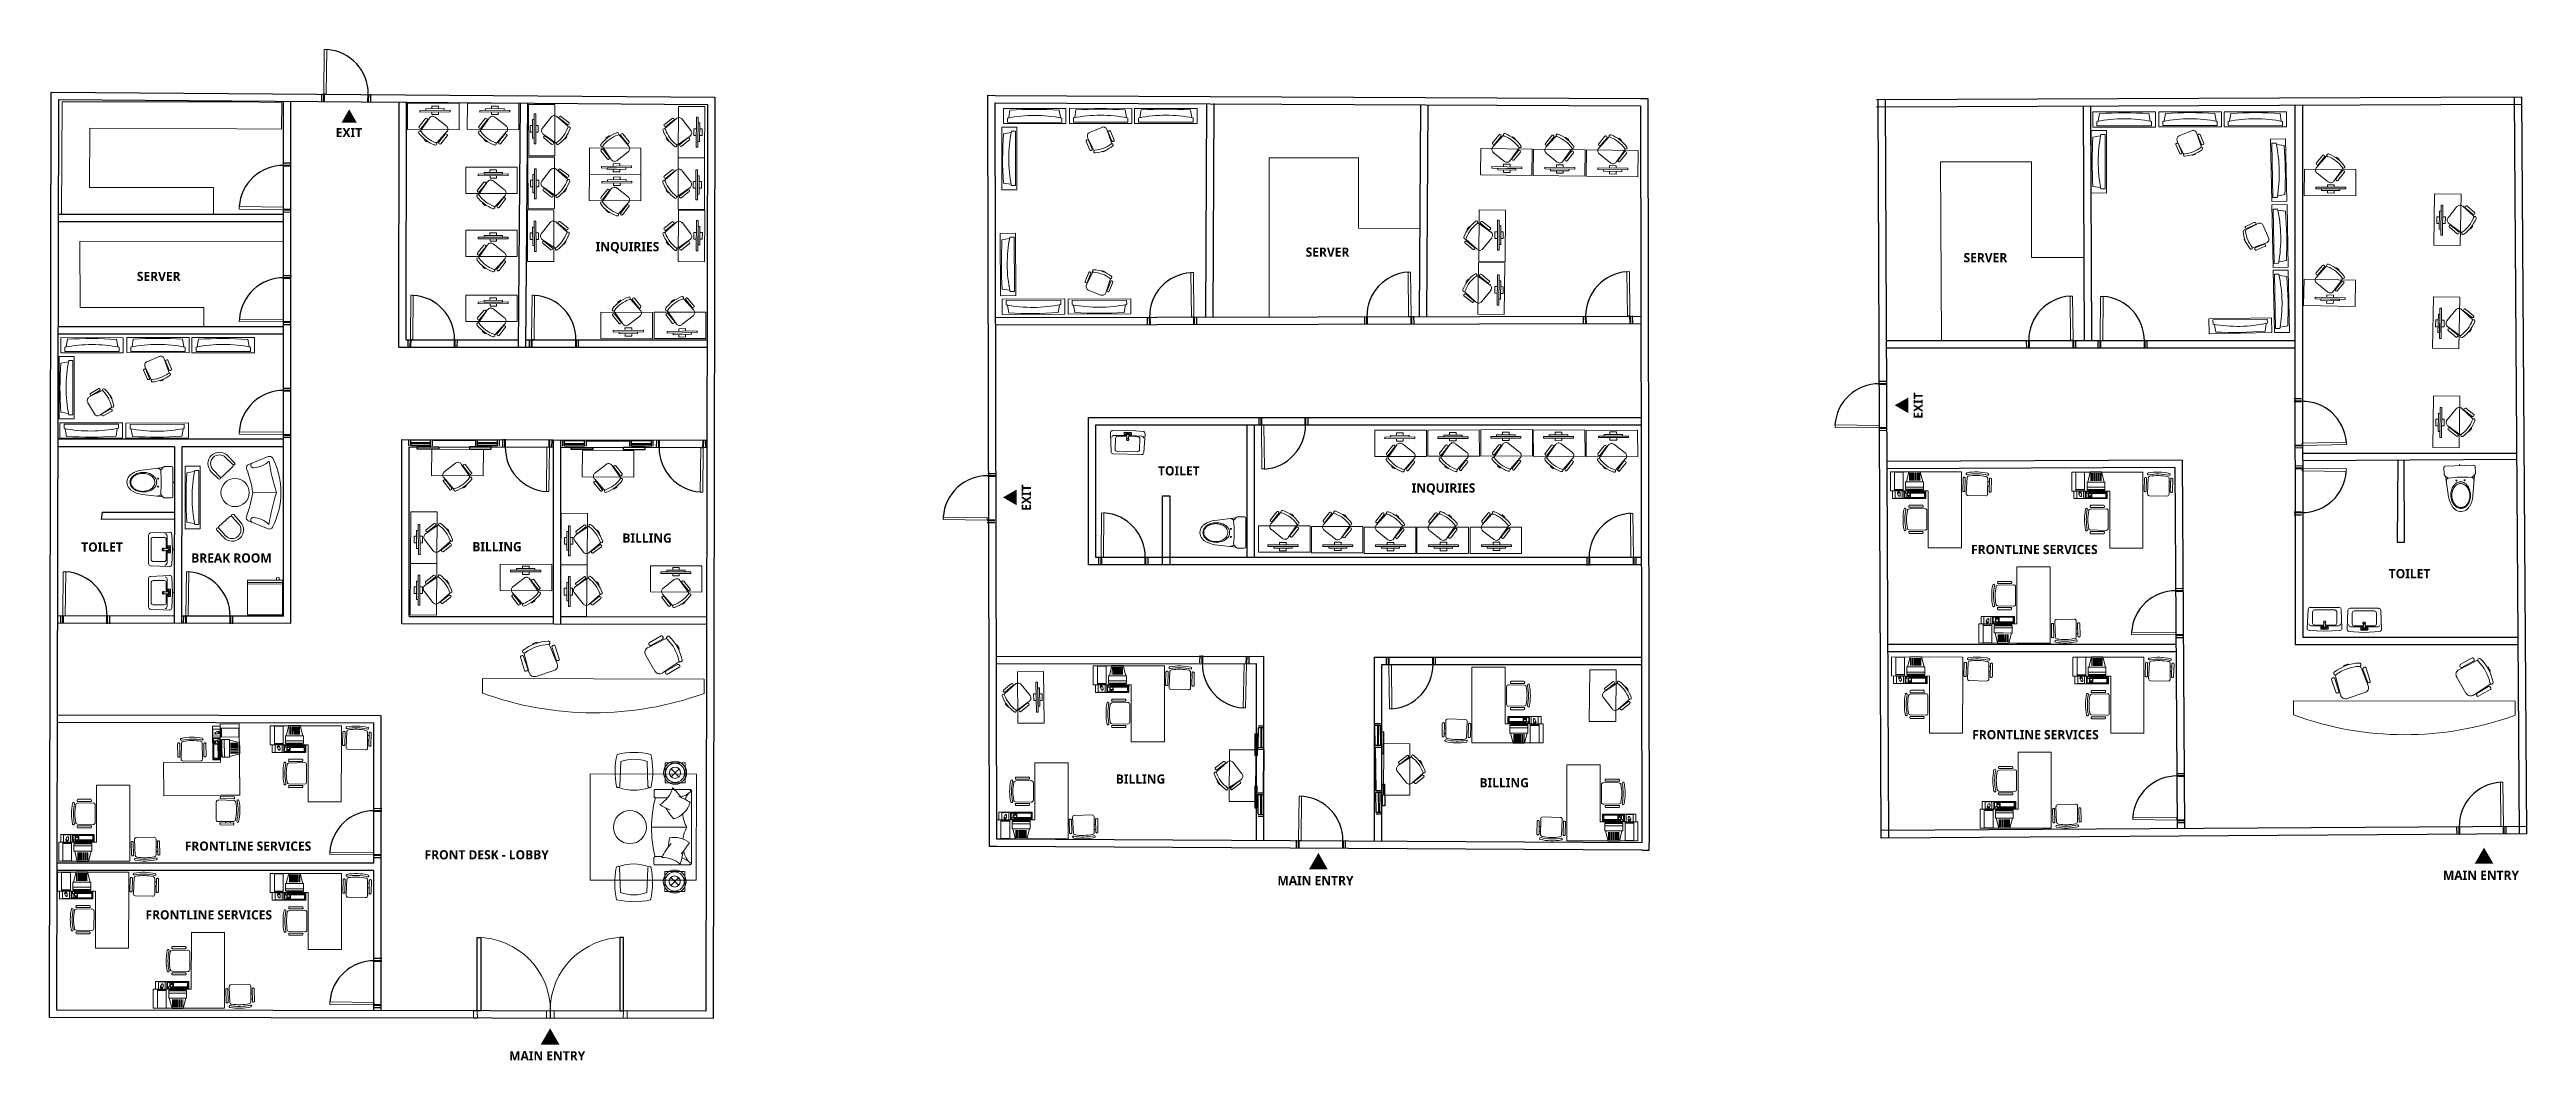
# Model space of a CAD drawing. Header units: millimetres. Extents: x 2220 to 4636, y 1941 to 3920.
# Drawn here: x 2220.4 to 2354.8, y 1940.5 to 1995.4 of the extents above.
import ezdxf

# ---------------------------------------------------------------- set-up
doc = ezdxf.new("R2010")
doc.units = ezdxf.units.MM
for name, color, linetype in [('CAR', 7, 'Continuous'), ('door', 2, 'Continuous'), ('DOOR_005', 15, 'Continuous')]:
    doc.layers.add(name, color=color, linetype=linetype)
for name, color, linetype, lineweight in [('DOOR SWING', 15, 'Continuous', 9), ('DOOR_02', 2, 'Continuous', 9), ('fixture', 142, 'Continuous', 9), ('FURNITURE', 2, 'Continuous', 20), ('TEXT', 2, 'Continuous', 20), ('WALL_04C', 4, 'Continuous', 40), ('window', 3, 'Continuous', 30)]:
    doc.layers.add(name, color=color, linetype=linetype, lineweight=lineweight)
doc.styles.get("Standard").update_dxf_attribs({"font": 'arial.ttf'})

msp = doc.modelspace()

# ---------------------------------------------------------------- texts
at = {"layer": 'TEXT', "transparency": 33554638, "char_height": 0.5, "attachment_point": 1}
for s, width, gutter_width, heights, insert in [('{\\fYu Gothic UI Semibold|b0|i0|c0|p34;EXIT}', 6.2089, 0.363, [1.96], (2235.95, 1991.15)), ('{\\fYu Gothic UI Semibold|b0|i0|c0|p34;INQUIRIES}', 2.9085, 7.75, [0.517], (2250.05, 1984.96)), ('{\\fYu Gothic UI Semibold|b0|i0|c0|p34;SERVER}', 2.9085, 7.75, [0.517], (2288.57, 1984.66)), ('{\\fYu Gothic UI Semibold|b0|i0|c0|p34;SERVER}', 2.9085, 7.75, [0.517], (2324.26, 1984.36)), ('{\\fYu Gothic UI Semibold|b0|i0|c0|p34;SERVER}', 2.9085, 7.75, [0.517], (2225.16, 1983.34)), ('{\\fYu Gothic UI Semibold|b0|i0|c0|p34;TOILET}', 15.18, 7.75, [1.97], (2280.56, 1972.79)), ('{\\fYu Gothic UI Semibold|b0|i0|c0|p34;INQUIRIES}', 2.9085, 7.75, [0.517], (2294.32, 1971.86)), ('{\\fYu Gothic UI Semibold|b0|i0|c0|p34;TOILET}', 15.18, 7.75, [1.97], (2222.14, 1968.65)), ('{\\fYu Gothic UI Semibold|b0|i0|c0|p34;BILLING}', 2.9085, 7.75, [0.517], (2243.36, 1968.67)), ('{\\fYu Gothic UI Semibold|b0|i0|c0|p34;BILLING}', 2.9085, 7.75, [0.517], (2251.5, 1969.14)), ('{\\fYu Gothic UI Semibold|b0|i0|c0|p34;BREAK ROOM}', 5.0136, 7.75, [0.517], (2228.11, 1968.06)), ('{\\fYu Gothic UI Semibold|b0|i0|c0|p34;FRONTLINE SERVICES}', 15.18, 7.75, [1.97], (2324.67, 1968.52)), ('{\\fYu Gothic UI Semibold|b0|i0|c0|p34;TOILET}', 15.18, 7.75, [1.97], (2347.33, 1967.21)), ('{\\fYu Gothic UI Semibold|b0|i0|c0|p34;FRONTLINE SERVICES}', 15.18, 7.75, [1.97], (2324.73, 1958.47)), ('{\\fYu Gothic UI Semibold|b0|i0|c0|p34;BILLING}', 2.9085, 7.75, [0.517], (2278.27, 1956.06)), ('{\\fYu Gothic UI Semibold|b0|i0|c0|p34;BILLING}', 2.9085, 7.75, [0.517], (2298, 1955.86)), ('{\\fYu Gothic UI Semibold|b0|i0|c0|p34;FRONTLINE SERVICES}', 15.18, 7.75, [1.97], (2227.76, 1952.42)), ('{\\fYu Gothic UI Semibold|b0|i0|c0|p34;FRONT DESK - LOBBY}', 15.18, 7.75, [1.97], (2240.77, 1951.95)), ('{\\fYu Gothic UI Semibold|b0|i0|c0|p34;MAIN ENTRY}', 6.2089, 0.363, [1.96], (2287.04, 1950.55)), ('{\\fYu Gothic UI Semibold|b0|i0|c0|p34;MAIN ENTRY}', 6.2089, 0.363, [1.96], (2350.27, 1950.84)), ('{\\fYu Gothic UI Semibold|b0|i0|c0|p34;FRONTLINE SERVICES}', 15.18, 7.75, [1.97], (2225.63, 1948.69)), ('{\\fYu Gothic UI Semibold|b0|i0|c0|p34;MAIN ENTRY}', 6.2089, 0.363, [1.96], (2245.36, 1941.04))]:
    msp.add_mtext_dynamic_manual_height_columns(s, width=width, gutter_width=gutter_width, heights=heights, dxfattribs=dict(at, insert=insert))
at = {"layer": 'TEXT', "transparency": 33554638, "char_height": 0.5, "attachment_point": 1, "rotation": 90}
for insert in [(2321.55, 1975.37), (2273.17, 1970.37)]:
    msp.add_mtext_dynamic_manual_height_columns('{\\fYu Gothic UI Semibold|b0|i0|c0|p34;EXIT}', width=6.2089, gutter_width=0.363, heights=[1.96], dxfattribs=dict(at, insert=insert))

# ---------------------------------------------------------------- blocks, each defined once
blk = doc.blocks.new('DOOR100')
blk.add_lwpolyline([(-0.1, -1.05), (-0.1, -0.05), (-0.05, -0.05), (-0.05, -1.05)], close=True)
at = {"layer": 'DOOR SWING'}
blk.add_arc((-0.05, -0.05), 1, 180, 270, dxfattribs=at)
at = {"layer": 'DOOR_02'}
for points in [[(-1.045, 0.005), (-1.05, 0.005), (-1.05, -0.05), (-1.1, -0.05), (-1.1, 0.05), (-1.045, 0.05)], [(-0.055, 0.005), (-0.05, 0.005), (-0.05, -0.05), (0, -0.05), (0, 0.05), (-0.055, 0.05)]]:
    blk.add_lwpolyline(points, close=True, dxfattribs=at)
blk = doc.blocks.new('WC3P')
at = {"layer": 'fixture'}
for p, q in [((0.013, -0.212), (0.013, 0.212)), ((0.033, 0.232), (0.134, 0.232)), ((0.149, 0.226), (0.186, 0.186)), ((0.469, 0.18), (0.158, 0.216)), ((0.134, -0.232), (0.033, -0.232)), ((0.186, -0.186), (0.149, -0.226)), ((0.158, -0.216), (0.469, -0.18))]:
    blk.add_line(p, q, dxfattribs=at)
for centre in [(0.232, 0.054), (0.232, -0.065)]:
    blk.add_circle(centre, 0.0075, dxfattribs=at)
for centre, radius, start, end in [((0.033, 0.212), 0.02, 90, 180), ((0.134, 0.212), 0.02, 43.2643, 90), ((1.742, 0), 1.558, 173.8917, 186.1083), ((0.168, 0.169), 0.025, 353.3674, 43.2648), ((0.238, 0.143), 0.0602, 91.3673, 142.6801), ((0.36, 0), 0.108, 150.5689, 180), ((0.36, 0), 0.108, 180, 209.4311), ((0.403, -0.024), 0.157, 126.2853, 150.5689), ((0.381, -0.001), 0.102, 151.1342, 180), ((0.418, -0.021), 0.143, 126.9214, 151.1342), ((0.431, -0.063), 0.205, 106.9148, 126.2853), ((0.442, -0.053), 0.183, 107.2884, 126.9214), ((0.449, -0.123), 0.268, 90, 106.9148), ((0.457, -0.104), 0.236, 90, 107.2884), ((0.449, -0.123), 0.268, 73.0852, 90), ((0.457, -0.104), 0.236, 72.7116, 90), ((0.425, -0.182), 0.364, 56.5005, 83.0827), ((0.468, -0.063), 0.205, 53.7147, 73.0852), ((0.473, -0.053), 0.183, 53.0786, 72.7116), ((0.497, -0.021), 0.143, 28.8658, 53.0786), ((0.496, -0.024), 0.157, 29.4311, 53.7147), ((0.533, -0.001), 0.102, 360, 28.8658), ((0.575, 0.042), 0.0949, 45.2318, 57.2941), ((0.539, 0), 0.108, 0, 29.4311), ((0.539, 0), 0.108, 330.5689, 360), ((0.419, -0.115), 0.316, 40.1683, 45.2318), ((0.551, 0), 0.141, 0.033, 39.1661), ((0.551, 0), 0.141, 320.9106, 359.9693), ((0.033, -0.212), 0.02, 180, 270), ((0.134, -0.212), 0.02, 270, 316.7357), ((0.168, -0.169), 0.025, 316.7352, 6.6326), ((0.239, -0.143), 0.0606, 217.0766, 268.2505), ((0.403, 0.024), 0.157, 209.4311, 233.7147), ((0.381, -0.001), 0.102, 180, 208.8658), ((0.418, 0.019), 0.143, 208.8658, 233.0786), ((0.431, 0.063), 0.205, 233.7147, 253.0852), ((0.442, 0.051), 0.183, 233.0786, 252.7116), ((0.449, 0.123), 0.268, 253.0852, 270), ((0.457, 0.101), 0.236, 252.7116, 270), ((0.449, 0.123), 0.268, 270, 286.9148), ((0.457, 0.101), 0.236, 270, 287.2884), ((0.425, 0.182), 0.364, 276.9173, 303.4995), ((0.473, 0.051), 0.183, 287.2884, 306.9214), ((0.468, 0.063), 0.205, 286.9148, 306.2853), ((0.497, 0.019), 0.143, 306.9214, 331.1342), ((0.496, 0.024), 0.157, 306.2853, 330.5689), ((0.533, -0.001), 0.102, 331.1342, 0), ((0.575, -0.042), 0.0949, 302.7059, 314.7682), ((0.419, 0.115), 0.316, 314.7682, 319.8317)]:
    blk.add_arc(centre, radius, start, end, dxfattribs=at)
blk.add_point((0, 0), dxfattribs=at)
blk = doc.blocks.new('SOFA 3')
at = {"layer": 'FURNITURE'}
for p, q in [((-0.801, -0.919), (-1.024, -0.363)), ((0, -0.8), (0, -0.125)), ((1.024, -0.363), (0.801, -0.919))]:
    blk.add_line(p, q, dxfattribs=at)
for centre, radius, start, end in [((0, -2.13), 2.13, 62.68927, 117.31073), ((-0.931, -0.326), 0.1, 117.31073, 201.82346), ((-1.612, 4.672), 5.06, 278.09001, 288.57188), ((-1.414, -0.828), 0.71, 3.76474, 43.61795), ((1.612, 4.672), 5.06, 251.42812, 261.90999), ((1.414, -0.828), 0.71, 136.38205, 176.23526), ((0.931, -0.326), 0.1, 338.17654, 62.68927), ((-0.777, -0.786), 0.0722, 201.82346, 3.76474), ((-0.709, -0.882), 0.1, 201.82346, 290.56498), ((0.507, -4.123), 3.361, 98.67883, 110.56498), ((-0.507, -4.123), 3.361, 69.43502, 81.32117), ((0.709, -0.882), 0.1, 249.43502, 338.17654), ((0.777, -0.786), 0.0722, 176.23526, 338.17654)]:
    blk.add_arc(centre, radius, start, end, dxfattribs=at)
blk = doc.blocks.new('CHAIR 7')
at = {"layer": 'FURNITURE'}
for p, q in [((-0.325, -0.325), (-0.325, -0.6125)), ((-0.25, -0.6125), (-0.25, -0.325)), ((0.21, -0.65), (-0.21, -0.65)), ((0.25, -0.325), (0.25, -0.6125)), ((0.325, -0.6125), (0.325, -0.325))]:
    blk.add_line(p, q, dxfattribs=at)
for centre, radius, start, end in [((0, -0.325), 0.325, 0, 180), ((-0.2875, -0.6125), 0.0375, 180, 0), ((0, -0.325), 0.25, 0, 180), ((-0.21, -0.61), 0.04, 180, 270), ((0.21, -0.61), 0.04, 270, 0), ((0.2875, -0.6125), 0.0375, 180, 360)]:
    blk.add_arc(centre, radius, start, end, dxfattribs=at)

# ---------------------------------------------------------------- hatches: boundary and pattern name
at = {"layer": 'CAR', "lineweight": -3, "transparency": 33554638}
h = msp.add_hatch(color=2, dxfattribs=at)
h.dxf.hatch_style = 1
h.paths.add_polyline_path([(2237.1, 1991.43), (2236.68, 1992.16), (2236.26, 1991.43)])
h = msp.add_hatch(color=2, dxfattribs=at)
h.dxf.hatch_style = 1
h.paths.add_polyline_path([(2321.27, 1976.52), (2320.53, 1976.1), (2321.27, 1975.67)])
h = msp.add_hatch(color=2, dxfattribs=at)
h.dxf.hatch_style = 1
h.paths.add_polyline_path([(2272.89, 1971.52), (2272.15, 1971.1), (2272.89, 1970.67)])
h = msp.add_hatch(color=2, dxfattribs=at)
h.dxf.hatch_style = 1
h.paths.add_polyline_path([(2289.77, 1950.91), (2289.26, 1951.8), (2288.75, 1950.91)])
h = msp.add_hatch(color=2, dxfattribs=at)
h.dxf.hatch_style = 1
h.paths.add_polyline_path([(2353.01, 1951.21), (2352.5, 1952.09), (2351.99, 1951.21)])
h = msp.add_hatch(color=2, dxfattribs=at)
h.dxf.hatch_style = 1
h.paths.add_polyline_path([(2248.09, 1941.4), (2247.58, 1942.28), (2247.07, 1941.4)])

# ---------------------------------------------------------------- linework, layer by layer
for p, q in [((2220.42, 1942.87), (2220.52, 1993.1)), ((2220.52, 1993.1), (2256.52, 1992.82)), ((2220.52, 1992.95), (2220.52, 1992.95)), ((2220.52, 1992.95), (2220.52, 1992.95)), ((2220.52, 1992.9), (2220.52, 1992.9)), ((2220.67, 1993.09), (2220.67, 1993.1)), ((2220.72, 1993.09), (2220.72, 1993.1)), ((2220.92, 1993.09), (2220.92, 1993.1)), ((2256.52, 1992.82), (2256.42, 1942.82)), ((2271.33, 1992.52), (2271.33, 1992.93)), ((2271.33, 1992.93), (2271.73, 1992.92)), ((2271.73, 1992.92), (2306.73, 1992.75)), ((2319.54, 1992.69), (2354.54, 1992.84)), ((2354.14, 1992.84), (2354.4, 1952.84)), ((2354.54, 1992.84), (2354.8, 1952.84)), ((2220.52, 1992.7), (2220.52, 1992.7)), ((2220.82, 1943.27), (2220.92, 1992.69)), ((2220.92, 1992.69), (2256.12, 1992.43)), ((2233.12, 1974.25), (2233.12, 1992.6)), ((2233.52, 1974.25), (2233.52, 1992.6)), ((2239.37, 1979.25), (2239.39, 1992.56)), ((2239.77, 1979.65), (2239.79, 1992.56)), ((2245.87, 1979.25), (2245.97, 1992.5)), ((2246.27, 1979.24), (2246.37, 1992.5)), ((2256.12, 1992.43), (2256.02, 1943.22)), ((2271.41, 1952.55), (2271.33, 1992.52)), ((2271.73, 1992.52), (2306.73, 1992.35)), ((2271.81, 1952.55), (2271.73, 1992.52)), ((2283.15, 1980.88), (2283.21, 1992.47)), ((2283.55, 1980.88), (2283.61, 1992.47)), ((2294.75, 1980.9), (2294.81, 1992.41)), ((2295.15, 1980.91), (2295.21, 1992.41)), ((2306.73, 1992.75), (2307.13, 1992.75)), ((2306.73, 1992.35), (2306.81, 1952.35)), ((2307.13, 1992.75), (2307.13, 1992.35)), ((2307.13, 1992.35), (2307.21, 1952.35)), ((2319.54, 1992.29), (2354.54, 1992.44)), ((2319.8, 1952.61), (2319.63, 1992.69)), ((2320.2, 1952.61), (2320.03, 1992.69)), ((2330.83, 1979.59), (2330.77, 1992.34)), ((2331.23, 1979.59), (2331.17, 1992.34)), ((2342.26, 1979.19), (2342.26, 1992.39)), ((2342.66, 1979.19), (2342.66, 1992.39)), ((2233.12, 1986.45), (2220.91, 1986.45)), ((2233.12, 1986.05), (2220.91, 1986.05)), ((2233.12, 1985), (2233.12, 1985)), ((2271.75, 1980.86), (2306.75, 1980.93)), ((2233.12, 1980.35), (2220.9, 1980.35)), ((2233.12, 1979.95), (2220.9, 1979.95)), ((2239.37, 1979.65), (2239.37, 1979.65)), ((2239.77, 1979.65), (2245.87, 1979.65)), ((2246.27, 1979.65), (2256.09, 1979.65)), ((2271.75, 1980.46), (2306.75, 1980.53)), ((2337.21, 1979.59), (2320.09, 1979.59)), ((2342.26, 1979.59), (2337.21, 1979.59)), ((2239.37, 1979.25), (2256.09, 1979.25)), ((2239.77, 1979.25), (2239.77, 1979.25)), ((2337.21, 1979.19), (2320.09, 1979.19)), ((2330.83, 1979.19), (2330.83, 1979.19)), ((2342.26, 1979.19), (2337.21, 1979.19)), ((2342.26, 1973.11), (2342.26, 1979.19)), ((2342.66, 1973.11), (2342.66, 1979.19)), ((2276.79, 1967.43), (2276.79, 1975.43)), ((2276.79, 1975.43), (2306.76, 1975.43)), ((2233.12, 1974.25), (2220.89, 1974.25)), ((2233.12, 1964.65), (2233.12, 1974.25)), ((2233.52, 1964.25), (2233.52, 1974.25)), ((2239.53, 1964.24), (2239.53, 1974.24)), ((2239.53, 1974.24), (2247.74, 1974.23)), ((2239.93, 1974.24), (2239.93, 1974.24)), ((2247.74, 1974.23), (2256.08, 1974.21)), ((2247.74, 1974.23), (2247.74, 1964.23)), ((2247.74, 1974.03), (2247.74, 1974.03)), ((2248.14, 1974.23), (2248.14, 1964.23)), ((2277.19, 1967.83), (2277.19, 1975.03)), ((2277.19, 1975.03), (2306.76, 1975.03)), ((2285.39, 1967.83), (2285.39, 1975.03)), ((2285.79, 1967.83), (2285.79, 1975.03)), ((2227.2, 1973.85), (2220.89, 1973.85)), ((2227.2, 1973.85), (2227.19, 1964.26)), ((2227.6, 1973.85), (2227.59, 1964.26)), ((2233.12, 1973.85), (2227.6, 1973.85)), ((2239.52, 1973.84), (2239.53, 1973.84)), ((2239.93, 1964.64), (2239.93, 1973.84)), ((2239.93, 1973.84), (2247.74, 1973.83)), ((2247.74, 1973.83), (2247.74, 1973.83)), ((2248.14, 1973.83), (2256.08, 1973.81)), ((2336.12, 1973.12), (2320.11, 1973.05)), ((2335.72, 1972.72), (2320.12, 1972.65)), ((2335.72, 1972.72), (2335.85, 1953.11)), ((2336.12, 1973.12), (2336.25, 1953.12)), ((2342.26, 1973.11), (2342.26, 1963.12)), ((2342.66, 1973.5), (2354.26, 1973.5)), ((2342.66, 1973.1), (2354.27, 1973.18)), ((2342.66, 1973.11), (2342.66, 1963.52)), ((2347.83, 1973.1), (2347.79, 1968.67)), ((2348.19, 1968.67), (2348.16, 1973.14)), ((2354.27, 1973.24), (2354.28, 1973.24)), ((2223.24, 1969.9), (2223.3, 1970.3)), ((2223.3, 1970.3), (2227.2, 1970.3)), ((2280.8, 1967.43), (2280.8, 1971.19)), ((2280.8, 1971.19), (2281.21, 1971.18)), ((2281.21, 1971.19), (2281.2, 1967.43)), ((2227.2, 1969.92), (2223.24, 1969.9)), ((2227.2, 1969.92), (2227.2, 1969.92)), ((2347.79, 1968.67), (2348.19, 1968.67)), ((2306.78, 1967.43), (2276.79, 1967.43)), ((2306.78, 1967.83), (2277.19, 1967.83)), ((2281.2, 1967.43), (2280.8, 1967.43)), ((2227.19, 1964.66), (2220.87, 1964.67)), ((2233.12, 1964.65), (2227.59, 1964.66)), ((2233.52, 1964.65), (2233.52, 1964.65)), ((2239.93, 1964.64), (2247.74, 1964.63)), ((2248.14, 1964.63), (2256.07, 1964.61)), ((2233.52, 1964.25), (2220.87, 1964.27)), ((2233.12, 1964.25), (2233.12, 1964.25)), ((2239.53, 1964.25), (2256.07, 1964.21)), ((2342.66, 1963.52), (2354.33, 1963.52)), ((2286.31, 1962.47), (2271.79, 1962.44)), ((2285.91, 1962.07), (2271.79, 1962.04)), ((2285.91, 1962.47), (2285.91, 1962.47)), ((2285.91, 1952.47), (2285.91, 1962.07)), ((2286.31, 1952.47), (2286.31, 1962.47)), ((2286.31, 1962.07), (2286.31, 1962.07)), ((2292.31, 1952.43), (2292.31, 1962.43)), ((2292.31, 1962.43), (2306.79, 1962.43)), ((2292.71, 1962.03), (2306.79, 1962.03)), ((2292.71, 1952.43), (2292.71, 1962.03)), ((2335.79, 1963.12), (2320.16, 1963.12)), ((2335.79, 1962.72), (2320.16, 1962.72)), ((2342.26, 1963.12), (2342.26, 1963.12)), ((2342.26, 1963.12), (2354.33, 1963.12)), ((2238.42, 1959.25), (2220.86, 1959.28)), ((2238.42, 1951.25), (2238.42, 1959.25)), ((2238.02, 1958.85), (2220.86, 1958.88)), ((2238.02, 1951.25), (2238.02, 1958.85)), ((2271.41, 1952.15), (2271.41, 1952.55)), ((2306.81, 1952.35), (2271.81, 1952.55)), ((2354.8, 1953.24), (2319.8, 1953.01)), ((2354.8, 1952.84), (2319.8, 1952.61)), ((2238.02, 1951.25), (2220.84, 1951.24)), ((2238.02, 1951.25), (2238.02, 1951.25)), ((2238.42, 1943.25), (2238.42, 1951.25)), ((2271.81, 1952.15), (2271.41, 1952.15)), ((2306.81, 1951.95), (2271.81, 1952.15)), ((2306.81, 1951.95), (2307.21, 1951.95)), ((2307.21, 1951.95), (2307.21, 1952.35)), ((2238.02, 1950.85), (2220.84, 1950.84)), ((2238.02, 1943.25), (2238.02, 1950.85)), ((2238.42, 1950.85), (2238.42, 1950.85)), ((2220.42, 1943.27), (2220.42, 1943.27)), ((2256.02, 1943.22), (2220.82, 1943.27)), ((2220.42, 1943.07), (2220.42, 1943.07)), ((2220.42, 1943.02), (2220.42, 1943.02)), ((2256.42, 1942.82), (2220.42, 1942.87)), ((2220.57, 1942.87), (2220.57, 1942.87)), ((2220.62, 1942.87), (2220.62, 1942.87)), ((2220.82, 1942.87), (2220.82, 1942.87))]:
    msp.add_line(p, q)
at = {"color": 2, "linetype": 'Continuous'}
for p, q in [((2235.17, 1993.01), (2235.17, 1992.61)), ((2237.84, 1992.98), (2237.83, 1992.59)), ((2233.14, 1989.25), (2233.54, 1989.25)), ((2233.11, 1986.59), (2233.51, 1986.58)), ((2233.15, 1983.15), (2233.55, 1983.15)), ((2279.97, 1980.87), (2279.98, 1980.47)), ((2282.64, 1980.9), (2282.64, 1980.5)), ((2291.76, 1980.9), (2291.76, 1980.5)), ((2294.42, 1980.93), (2294.43, 1980.53)), ((2303.63, 1980.92), (2303.63, 1980.52)), ((2306.29, 1980.95), (2306.3, 1980.55)), ((2233.12, 1980.49), (2233.52, 1980.48)), ((2239.86, 1979.67), (2239.86, 1979.28)), ((2242.53, 1979.65), (2242.52, 1979.25)), ((2246.44, 1979.67), (2246.44, 1979.28)), ((2249.11, 1979.65), (2249.11, 1979.25)), ((2327.66, 1979.6), (2327.67, 1979.2)), ((2330.33, 1979.63), (2330.34, 1979.23)), ((2331.54, 1979.61), (2331.54, 1979.21)), ((2334.21, 1979.59), (2334.2, 1979.19)), ((2233.14, 1977.03), (2233.54, 1977.03)), ((2319.71, 1977.4), (2320.11, 1977.4)), ((2286.04, 1975.03), (2286.04, 1975.43)), ((2288.71, 1975.06), (2288.7, 1975.46)), ((2342.59, 1976.44), (2342.19, 1976.44)), ((2233.11, 1974.37), (2233.51, 1974.36)), ((2245.01, 1973.85), (2245.02, 1974.25)), ((2247.68, 1973.81), (2247.69, 1974.21)), ((2253.36, 1973.83), (2253.37, 1974.23)), ((2256.03, 1973.78), (2256.03, 1974.18)), ((2319.68, 1974.74), (2320.08, 1974.73)), ((2342.63, 1972.8), (2342.23, 1972.81)), ((2342.64, 1973.78), (2342.24, 1973.77)), ((2271.33, 1972.4), (2271.73, 1972.4)), ((2342.6, 1970.14), (2342.2, 1970.14)), ((2271.3, 1969.74), (2271.7, 1969.73)), ((2277.34, 1967.86), (2277.33, 1967.46)), ((2280, 1967.83), (2280, 1967.43)), ((2303.82, 1967.81), (2303.82, 1967.41)), ((2306.48, 1967.84), (2306.49, 1967.44)), ((2335.8, 1966.17), (2336.2, 1966.16)), ((2221.01, 1964.67), (2221.01, 1964.27)), ((2223.68, 1964.64), (2223.67, 1964.24)), ((2227.69, 1964.66), (2227.68, 1964.26)), ((2230.35, 1964.63), (2230.35, 1964.23)), ((2335.77, 1963.5), (2336.17, 1963.5)), ((2282.83, 1962.12), (2282.84, 1962.52)), ((2285.5, 1962.06), (2285.51, 1962.46)), ((2292.95, 1962.02), (2292.95, 1962.42)), ((2295.62, 1962.04), (2295.61, 1962.44)), ((2335.87, 1956.12), (2336.27, 1956.11)), ((2238.05, 1954.23), (2238.45, 1954.22)), ((2335.84, 1953.45), (2336.24, 1953.45)), ((2351.01, 1953.21), (2351.02, 1952.81)), ((2353.68, 1953.24), (2353.68, 1952.84)), ((2238.02, 1951.56), (2238.42, 1951.56)), ((2288.06, 1952.49), (2288.05, 1952.09)), ((2290.72, 1952.46), (2290.72, 1952.06)), ((2238.06, 1946.08), (2238.46, 1946.08)), ((2238.03, 1943.42), (2238.43, 1943.41))]:
    msp.add_line(p, q, dxfattribs=at)
at = {"layer": 'DOOR_005', "linetype": 'Continuous'}
for centre, start, end in [((2235.31, 1993.01), 359.3948, 86.2101), ((2233.11, 1986.72), 89.3948, 176.2101), ((2233.12, 1980.62), 89.3948, 176.2101), ((2240, 1979.67), 359.3948, 86.2101), ((2246.58, 1979.67), 359.3948, 86.2101), ((2282.5, 1980.9), 93.81, 180.6253), ((2294.29, 1980.93), 93.81, 180.6253), ((2306.16, 1980.95), 93.81, 180.6253), ((2330.2, 1979.63), 93.81, 180.6253), ((2331.67, 1979.61), 359.3948, 86.2101), ((2233.11, 1974.5), 89.3948, 176.2101), ((2319.68, 1974.87), 89.3948, 176.2101), ((2342.64, 1973.91), 4.2824, 91.0977), ((2286.17, 1975.03), 273.7899, 0.6052), ((2247.55, 1973.81), 179.1228, 265.9381), ((2255.89, 1973.79), 179.1228, 265.9381), ((2271.3, 1969.87), 89.3948, 176.2101), ((2342.63, 1972.67), 269.3039, 356.1191), ((2277.47, 1967.86), 359.3948, 86.2101), ((2306.35, 1967.84), 93.81, 180.6253), ((2221.15, 1964.67), 359.3948, 86.2101), ((2227.82, 1964.66), 359.3948, 86.2101), ((2335.77, 1963.63), 89.3948, 176.2101), ((2285.36, 1962.06), 178.7513, 265.5665), ((2293.08, 1962.02), 273.7899, 0.6052), ((2335.84, 1953.58), 89.3948, 176.2101), ((2353.55, 1953.24), 93.81, 180.6253), ((2238.02, 1951.69), 89.3948, 176.2101), ((2288.19, 1952.48), 359.3948, 86.2101), ((2238.03, 1943.55), 89.3948, 176.2101)]:
    msp.add_arc(centre, 2.4, start, end, dxfattribs=at)
at = {"layer": 'DOOR_02', "linetype": 'Continuous'}
for points in [[(2235.33, 1995.41), (2235.46, 1995.41), (2235.44, 1993.01), (2235.31, 1993.01)], [(2230.72, 1986.75), (2230.72, 1986.88), (2233.12, 1986.85), (2233.11, 1986.72)], [(2240.02, 1982.07), (2240.16, 1982.07), (2240.13, 1979.67), (2240, 1979.67)], [(2246.6, 1982.07), (2246.74, 1982.07), (2246.71, 1979.67), (2246.58, 1979.67)], [(2282.48, 1983.3), (2282.34, 1983.3), (2282.37, 1980.9), (2282.5, 1980.9)], [(2294.26, 1983.32), (2294.13, 1983.32), (2294.15, 1980.92), (2294.29, 1980.93)], [(2306.14, 1983.35), (2306, 1983.34), (2306.03, 1980.95), (2306.16, 1980.95)], [(2230.72, 1980.65), (2230.73, 1980.78), (2233.12, 1980.75), (2233.12, 1980.62)], [(2330.17, 1982.02), (2330.04, 1982.02), (2330.06, 1979.63), (2330.2, 1979.63)], [(2331.7, 1982.01), (2331.83, 1982.01), (2331.81, 1979.61), (2331.67, 1979.61)], [(2230.72, 1974.53), (2230.72, 1974.66), (2233.11, 1974.63), (2233.11, 1974.5)], [(2286.2, 1972.64), (2286.33, 1972.64), (2286.31, 1975.03), (2286.17, 1975.03)], [(2317.29, 1974.9), (2317.29, 1975.03), (2319.68, 1975), (2319.68, 1974.87)], [(2345.03, 1973.96), (2345.03, 1974.09), (2342.63, 1974.05), (2342.64, 1973.91)], [(2247.51, 1971.42), (2247.38, 1971.42), (2247.41, 1973.82), (2247.55, 1973.81)], [(2255.86, 1971.39), (2255.72, 1971.39), (2255.76, 1973.79), (2255.89, 1973.79)], [(2345.03, 1972.64), (2345.02, 1972.51), (2342.63, 1972.54), (2342.63, 1972.67)], [(2268.91, 1969.9), (2268.91, 1970.03), (2271.3, 1970.01), (2271.3, 1969.87)], [(2277.5, 1970.26), (2277.63, 1970.25), (2277.61, 1967.86), (2277.47, 1967.86)], [(2306.32, 1970.23), (2306.19, 1970.23), (2306.22, 1967.84), (2306.35, 1967.84)], [(2221.17, 1967.06), (2221.3, 1967.06), (2221.28, 1964.67), (2221.15, 1964.67)], [(2227.85, 1967.05), (2227.98, 1967.05), (2227.95, 1964.66), (2227.82, 1964.66)], [(2333.37, 1963.66), (2333.38, 1963.79), (2335.77, 1963.77), (2335.77, 1963.63)], [(2285.31, 1959.67), (2285.18, 1959.67), (2285.23, 1962.06), (2285.36, 1962.06)], [(2293.11, 1959.62), (2293.24, 1959.62), (2293.22, 1962.02), (2293.08, 1962.02)], [(2353.52, 1955.64), (2353.39, 1955.64), (2353.41, 1953.24), (2353.55, 1953.24)], [(2288.22, 1954.88), (2288.35, 1954.88), (2288.32, 1952.48), (2288.19, 1952.48)], [(2333.45, 1953.61), (2333.45, 1953.74), (2335.84, 1953.72), (2335.84, 1953.58)], [(2235.63, 1951.72), (2235.63, 1951.85), (2238.02, 1951.83), (2238.02, 1951.69)], [(2235.63, 1943.58), (2235.63, 1943.71), (2238.03, 1943.69), (2238.03, 1943.55)]]:
    msp.add_lwpolyline(points, close=True, dxfattribs=at)
at = {"layer": 'fixture'}
for p, q in [((2221.11, 1992.57), (2221.08, 1986.49)), ((2223.72, 1992.56), (2221.11, 1992.57)), ((2223.72, 1992.56), (2230.58, 1992.56)), ((2233.02, 1992.54), (2230.58, 1992.56)), ((2233.01, 1991.09), (2233.02, 1992.54)), ((2239.84, 1991.06), (2239.85, 1992.49)), ((2239.85, 1992.49), (2242.64, 1992.48)), ((2240.48, 1991.22), (2240.82, 1991.66)), ((2241.04, 1991.69), (2240.58, 1991.04)), ((2240.93, 1991.58), (2240.58, 1991.14)), ((2240.89, 1991.67), (2240.92, 1991.64)), ((2241.95, 1991.26), (2241.34, 1991.74)), ((2242.64, 1992.48), (2242.64, 1991.05)), ((2243.08, 1991.06), (2243.09, 1992.49)), ((2243.09, 1992.49), (2245.88, 1992.48)), ((2243.72, 1991.22), (2244.06, 1991.66)), ((2244.28, 1991.69), (2243.82, 1991.04)), ((2244.17, 1991.58), (2243.82, 1991.14)), ((2244.13, 1991.67), (2244.16, 1991.64)), ((2245.19, 1991.26), (2244.59, 1991.74)), ((2245.88, 1992.48), (2245.88, 1991.05)), ((2246.41, 1992.42), (2247.84, 1992.43)), ((2246.42, 1989.63), (2246.41, 1992.42)), ((2247.64, 1991.74), (2247.16, 1991.13)), ((2247.84, 1992.43), (2247.84, 1989.63)), ((2248.55, 1991.24), (2247.95, 1991.77)), ((2248.1, 1991.78), (2248.07, 1991.75)), ((2248.08, 1991.68), (2248.52, 1991.33)), ((2248.6, 1991.44), (2248.16, 1991.78)), ((2253.78, 1991.33), (2254.22, 1991.68)), ((2253.83, 1991.13), (2254.43, 1991.66)), ((2254.3, 1991.57), (2253.86, 1991.23)), ((2254.28, 1991.67), (2254.31, 1991.64)), ((2254.54, 1992.32), (2254.53, 1989.52)), ((2255.97, 1992.32), (2254.54, 1992.32)), ((2254.74, 1991.63), (2255.22, 1991.02)), ((2255.96, 1989.52), (2255.97, 1992.32)), ((2272.17, 1992.21), (2272.17, 1991.39)), ((2275.56, 1992.21), (2272.17, 1992.21)), ((2272.39, 1991.46), (2272.39, 1991.69)), ((2272.46, 1991.72), (2272.53, 1992.12)), ((2275.27, 1991.72), (2275.2, 1992.12)), ((2275.34, 1991.69), (2275.34, 1991.45)), ((2275.56, 1991.39), (2275.56, 1992.21)), ((2275.75, 1992.22), (2275.75, 1991.4)), ((2279.14, 1992.21), (2275.75, 1992.22)), ((2275.97, 1991.46), (2275.97, 1991.7)), ((2276.04, 1991.73), (2276.11, 1992.13)), ((2278.85, 1991.72), (2278.78, 1992.13)), ((2278.92, 1991.69), (2278.92, 1991.46)), ((2279.14, 1991.39), (2279.14, 1992.21)), ((2279.29, 1992.21), (2279.29, 1991.39)), ((2282.68, 1992.21), (2279.29, 1992.21)), ((2279.51, 1991.46), (2279.51, 1991.69)), ((2279.58, 1991.72), (2279.65, 1992.13)), ((2282.39, 1991.72), (2282.32, 1992.12)), ((2282.46, 1991.69), (2282.46, 1991.46)), ((2282.68, 1991.39), (2282.68, 1992.21)), ((2331.28, 1992.02), (2331.28, 1991.2)), ((2334.67, 1992.02), (2331.28, 1992.02)), ((2331.5, 1991.27), (2331.5, 1991.5)), ((2331.57, 1991.53), (2331.64, 1991.94)), ((2334.38, 1991.53), (2334.31, 1991.93)), ((2334.45, 1991.5), (2334.45, 1991.27)), ((2334.67, 1991.2), (2334.67, 1992.02)), ((2334.86, 1992.03), (2334.86, 1991.21)), ((2338.25, 1992.03), (2334.86, 1992.03)), ((2335.08, 1991.28), (2335.08, 1991.51)), ((2335.15, 1991.54), (2335.22, 1991.94)), ((2337.96, 1991.54), (2337.89, 1991.94)), ((2338.03, 1991.51), (2338.03, 1991.28)), ((2338.25, 1991.21), (2338.25, 1992.03)), ((2338.4, 1992.03), (2338.4, 1991.21)), ((2341.79, 1992.02), (2338.4, 1992.03)), ((2338.62, 1991.28), (2338.62, 1991.51)), ((2338.69, 1991.54), (2338.76, 1991.94)), ((2341.5, 1991.54), (2341.43, 1991.94)), ((2341.57, 1991.51), (2341.57, 1991.27)), ((2341.79, 1991.21), (2341.79, 1992.02)), ((2220.92, 1991.16), (2220.92, 1991.15)), ((2220.92, 1991.15), (2220.92, 1991.15)), ((2222.61, 1991.14), (2222.59, 1987.91)), ((2222.61, 1991.14), (2230.58, 1991.1)), ((2230.58, 1991.1), (2233.01, 1991.09)), ((2242.64, 1991.05), (2239.84, 1991.06)), ((2240.51, 1991.13), (2240.48, 1991.15)), ((2240.77, 1990.54), (2240.75, 1990.53)), ((2240.92, 1990.42), (2240.91, 1990.41)), ((2241.44, 1990.35), (2241.98, 1990.95)), ((2241.89, 1990.81), (2241.54, 1990.38)), ((2241.55, 1990.31), (2241.58, 1990.28)), ((2241.65, 1990.29), (2242, 1990.73)), ((2241.99, 1990.8), (2241.96, 1990.82)), ((2245.88, 1991.05), (2243.08, 1991.06)), ((2243.75, 1991.13), (2243.72, 1991.15)), ((2244.01, 1990.54), (2244, 1990.53)), ((2244.17, 1990.42), (2244.15, 1990.41)), ((2244.69, 1990.35), (2245.22, 1990.95)), ((2245.13, 1990.81), (2244.78, 1990.38)), ((2244.79, 1990.31), (2244.82, 1990.28)), ((2244.89, 1990.29), (2245.24, 1990.73)), ((2245.23, 1990.8), (2245.2, 1990.82)), ((2247.21, 1990.82), (2247.86, 1990.36)), ((2247.23, 1990.67), (2247.26, 1990.7)), ((2247.68, 1990.26), (2247.24, 1990.61)), ((2247.32, 1990.71), (2247.76, 1990.37)), ((2247.77, 1990.3), (2247.75, 1990.27)), ((2248.36, 1990.56), (2248.37, 1990.54)), ((2248.47, 1990.71), (2248.49, 1990.7)), ((2248.59, 1991.34), (2248.61, 1991.37)), ((2250.64, 1990.58), (2250.63, 1990.6)), ((2250.8, 1990.7), (2250.78, 1990.71)), ((2251.32, 1990.77), (2251.85, 1990.17)), ((2251.42, 1990.81), (2251.45, 1990.83)), ((2251.76, 1990.3), (2251.42, 1990.74)), ((2251.52, 1990.83), (2251.87, 1990.39)), ((2251.86, 1990.32), (2251.83, 1990.29)), ((2253.79, 1991.23), (2253.77, 1991.27)), ((2253.9, 1990.61), (2253.89, 1990.6)), ((2254.02, 1990.45), (2254.01, 1990.44)), ((2255.17, 1990.71), (2254.52, 1990.26)), ((2254.61, 1990.19), (2254.63, 1990.16)), ((2255.06, 1990.61), (2254.62, 1990.26)), ((2254.7, 1990.16), (2255.14, 1990.5)), ((2255.15, 1990.57), (2255.12, 1990.6)), ((2272.9, 1991.19), (2272.08, 1991.19)), ((2272.08, 1991.19), (2272.08, 1987.8)), ((2272.17, 1991.39), (2275.56, 1991.39)), ((2272.57, 1990.9), (2272.17, 1990.83)), ((2275.34, 1991.45), (2272.39, 1991.46)), ((2272.6, 1990.97), (2272.83, 1990.97)), ((2272.83, 1990.97), (2272.83, 1988.02)), ((2272.9, 1987.8), (2272.9, 1991.19)), ((2275.75, 1991.4), (2279.14, 1991.39)), ((2278.92, 1991.46), (2275.97, 1991.46)), ((2276.87, 1989.95), (2276.67, 1990.44)), ((2276.7, 1990.5), (2276.73, 1990.51)), ((2277.07, 1989.95), (2276.74, 1990.63)), ((2276.79, 1990.49), (2276.99, 1990)), ((2276.85, 1990.9), (2277.52, 1991.18)), ((2277.79, 1991.06), (2278.04, 1990.35)), ((2277.86, 1990.93), (2278.06, 1990.44)), ((2277.92, 1991), (2277.88, 1990.99)), ((2278.18, 1990.49), (2277.98, 1990.98)), ((2278.12, 1990.42), (2278.15, 1990.43)), ((2279.29, 1991.39), (2282.68, 1991.39)), ((2282.46, 1991.46), (2279.51, 1991.46)), ((2299.07, 1990.78), (2298.71, 1990.35)), ((2298.72, 1990.28), (2298.75, 1990.26)), ((2299.27, 1990.72), (2298.73, 1990.13)), ((2298.82, 1990.26), (2299.17, 1990.7)), ((2299.16, 1990.77), (2299.13, 1990.79)), ((2299.79, 1990.64), (2299.8, 1990.66)), ((2299.94, 1990.52), (2299.96, 1990.54)), ((2301.94, 1990.75), (2301.58, 1990.31)), ((2301.59, 1990.24), (2301.62, 1990.22)), ((2302.14, 1990.69), (2301.6, 1990.1)), ((2301.69, 1990.23), (2302.04, 1990.66)), ((2302.03, 1990.73), (2302, 1990.75)), ((2302.66, 1990.6), (2302.67, 1990.62)), ((2302.81, 1990.48), (2302.83, 1990.5)), ((2304.81, 1990.71), (2304.46, 1990.27)), ((2304.47, 1990.21), (2304.5, 1990.18)), ((2305.02, 1990.65), (2304.48, 1990.06)), ((2304.57, 1990.19), (2304.92, 1990.62)), ((2304.91, 1990.69), (2304.88, 1990.71)), ((2305.54, 1990.57), (2305.55, 1990.58)), ((2305.69, 1990.45), (2305.7, 1990.46)), ((2332.01, 1991.01), (2331.19, 1991.01)), ((2331.19, 1991.01), (2331.19, 1987.62)), ((2331.28, 1991.2), (2334.67, 1991.2)), ((2331.68, 1990.72), (2331.28, 1990.65)), ((2334.45, 1991.27), (2331.5, 1991.27)), ((2331.71, 1990.79), (2331.95, 1990.79)), ((2331.95, 1990.79), (2331.94, 1987.84)), ((2332.01, 1987.61), (2332.01, 1991.01)), ((2334.86, 1991.21), (2338.25, 1991.21)), ((2338.03, 1991.28), (2335.08, 1991.28)), ((2335.99, 1989.76), (2335.78, 1990.25)), ((2335.81, 1990.31), (2335.84, 1990.33)), ((2336.18, 1989.76), (2335.85, 1990.44)), ((2335.9, 1990.3), (2336.1, 1989.81)), ((2335.96, 1990.72), (2336.63, 1991)), ((2336.9, 1990.88), (2337.15, 1990.16)), ((2336.97, 1990.74), (2337.17, 1990.26)), ((2337.03, 1990.82), (2337, 1990.8)), ((2337.29, 1990.3), (2337.09, 1990.79)), ((2337.23, 1990.23), (2337.27, 1990.25)), ((2338.4, 1991.21), (2341.79, 1991.21)), ((2341.57, 1991.27), (2338.62, 1991.28)), ((2341.73, 1990.56), (2340.91, 1990.55)), ((2340.91, 1990.55), (2340.98, 1987.16)), ((2340.98, 1990.33), (2341.22, 1990.33)), ((2341.04, 1987.38), (2340.98, 1990.33)), ((2341.25, 1990.26), (2341.65, 1990.2)), ((2341.8, 1987.17), (2341.73, 1990.56)), ((2243, 1989.03), (2245.8, 1989.02)), ((2243, 1987.6), (2243, 1989.03)), ((2245.8, 1989.02), (2245.8, 1987.6)), ((2246.39, 1986.76), (2246.38, 1989.56)), ((2246.38, 1989.56), (2247.81, 1989.56)), ((2247.84, 1989.63), (2246.42, 1989.63)), ((2247.61, 1988.88), (2247.13, 1988.27)), ((2247.81, 1989.56), (2247.82, 1986.77)), ((2248.52, 1988.37), (2247.92, 1988.9)), ((2248.07, 1988.91), (2248.04, 1988.88)), ((2248.05, 1988.82), (2248.49, 1988.47)), ((2248.57, 1988.58), (2248.13, 1988.92)), ((2252.51, 1990.06), (2249.71, 1990.07)), ((2249.71, 1990.07), (2249.71, 1988.64)), ((2250.34, 1989.9), (2250.69, 1989.46)), ((2250.38, 1989.99), (2250.35, 1989.97)), ((2250.9, 1989.43), (2250.45, 1990.09)), ((2250.79, 1989.54), (2250.45, 1989.98)), ((2250.76, 1989.45), (2250.79, 1989.48)), ((2251.82, 1989.86), (2251.21, 1989.38)), ((2252.5, 1988.63), (2252.51, 1990.06)), ((2253.77, 1988.53), (2254.21, 1988.87)), ((2253.82, 1988.33), (2254.42, 1988.86)), ((2254.28, 1988.87), (2254.3, 1988.84)), ((2255.96, 1989.51), (2254.53, 1989.52)), ((2254.53, 1989.52), (2254.53, 1986.72)), ((2254.53, 1989.52), (2255.96, 1989.52)), ((2254.74, 1988.83), (2255.21, 1988.22)), ((2255.96, 1986.72), (2255.96, 1989.51)), ((2276.97, 1989.94), (2276.93, 1989.93)), ((2277.56, 1989.88), (2277.57, 1989.87)), ((2277.74, 1989.95), (2277.75, 1989.93)), ((2286.59, 1980.89), (2286.59, 1989.53)), ((2286.59, 1989.53), (2291.44, 1989.53)), ((2291.44, 1989.53), (2291.44, 1985.71)), ((2298.05, 1988.61), (2298.07, 1990.03)), ((2298.07, 1990.03), (2300.86, 1989.99)), ((2298.75, 1989.82), (2299.35, 1989.33)), ((2299.66, 1989.38), (2300.13, 1990.03)), ((2299.77, 1989.49), (2300.12, 1989.92)), ((2299.81, 1989.4), (2299.78, 1989.42)), ((2300.23, 1989.84), (2299.87, 1989.41)), ((2300.19, 1989.93), (2300.22, 1989.91)), ((2300.86, 1989.99), (2300.84, 1988.57)), ((2300.92, 1988.57), (2300.94, 1990)), ((2300.94, 1990), (2303.73, 1989.96)), ((2301.62, 1989.78), (2302.22, 1989.3)), ((2302.53, 1989.34), (2303, 1989.99)), ((2302.64, 1989.45), (2302.99, 1989.89)), ((2302.68, 1989.36), (2302.65, 1989.39)), ((2303.1, 1989.8), (2302.75, 1989.37)), ((2303.06, 1989.89), (2303.09, 1989.87)), ((2303.73, 1989.96), (2303.71, 1988.53)), ((2303.79, 1988.53), (2303.81, 1989.96)), ((2303.81, 1989.96), (2306.61, 1989.92)), ((2304.5, 1989.75), (2305.1, 1989.26)), ((2305.41, 1989.3), (2305.88, 1989.95)), ((2305.52, 1989.41), (2305.87, 1989.85)), ((2305.56, 1989.32), (2305.53, 1989.35)), ((2305.98, 1989.76), (2305.62, 1989.33)), ((2305.94, 1989.85), (2305.97, 1989.83)), ((2306.61, 1989.92), (2306.59, 1988.49)), ((2323.06, 1979.59), (2323.01, 1989.31)), ((2323.01, 1989.31), (2327.95, 1989.31)), ((2327.95, 1989.31), (2327.95, 1984.11)), ((2336.08, 1989.75), (2336.04, 1989.74)), ((2336.68, 1989.7), (2336.68, 1989.68)), ((2336.85, 1989.76), (2336.86, 1989.75)), ((2342.74, 1987.48), (2342.75, 1988.91)), ((2342.75, 1988.91), (2345.55, 1988.89)), ((2343.75, 1989.67), (2343.4, 1989.23)), ((2343.95, 1989.61), (2343.41, 1989.01)), ((2343.41, 1989.16), (2343.44, 1989.14)), ((2343.5, 1989.15), (2343.85, 1989.58)), ((2343.84, 1989.65), (2343.81, 1989.67)), ((2344.35, 1988.26), (2344.82, 1988.92)), ((2344.46, 1988.38), (2344.81, 1988.82)), ((2344.47, 1989.53), (2344.48, 1989.55)), ((2344.63, 1989.41), (2344.64, 1989.43)), ((2344.88, 1988.82), (2344.91, 1988.8)), ((2345.55, 1988.89), (2345.54, 1987.46)), ((2223.71, 1987.91), (2222.59, 1987.91)), ((2223.71, 1987.91), (2229.32, 1987.91)), ((2229.32, 1987.91), (2229.32, 1986.45)), ((2245.8, 1987.6), (2243, 1987.6)), ((2243.63, 1987.76), (2243.98, 1988.2)), ((2243.67, 1987.67), (2243.64, 1987.7)), ((2244.19, 1988.24), (2243.73, 1987.58)), ((2244.09, 1988.12), (2243.74, 1987.68)), ((2244.05, 1988.21), (2244.08, 1988.19)), ((2245.11, 1987.8), (2244.5, 1988.28)), ((2244.6, 1986.89), (2245.14, 1987.49)), ((2247.18, 1987.96), (2247.83, 1987.5)), ((2247.2, 1987.81), (2247.23, 1987.84)), ((2247.65, 1987.4), (2247.21, 1987.75)), ((2247.29, 1987.85), (2247.73, 1987.51)), ((2247.74, 1987.44), (2247.72, 1987.41)), ((2248.33, 1987.69), (2248.34, 1987.68)), ((2248.45, 1987.85), (2248.46, 1987.84)), ((2248.56, 1988.48), (2248.58, 1988.51)), ((2249.7, 1987.21), (2249.71, 1988.64)), ((2249.71, 1988.64), (2252.5, 1988.63)), ((2249.71, 1988.64), (2252.5, 1988.63)), ((2250.34, 1987.37), (2250.69, 1987.81)), ((2250.9, 1987.84), (2250.44, 1987.19)), ((2250.79, 1987.73), (2250.44, 1987.29)), ((2250.75, 1987.82), (2250.78, 1987.8)), ((2251.81, 1987.41), (2251.21, 1987.89)), ((2252.5, 1988.63), (2252.5, 1987.2)), ((2253.79, 1988.43), (2253.76, 1988.46)), ((2254.29, 1988.77), (2253.85, 1988.42)), ((2253.9, 1987.81), (2253.88, 1987.79)), ((2254.02, 1987.65), (2254, 1987.64)), ((2255.17, 1987.91), (2254.51, 1987.45)), ((2255.05, 1987.8), (2254.61, 1987.46)), ((2254.69, 1987.35), (2255.13, 1987.7)), ((2255.14, 1987.76), (2255.12, 1987.79)), ((2272.08, 1987.8), (2272.9, 1987.8)), ((2272.57, 1988.09), (2272.17, 1988.16)), ((2272.83, 1988.02), (2272.6, 1988.02)), ((2300.84, 1988.57), (2298.05, 1988.61)), ((2303.71, 1988.53), (2300.92, 1988.57)), ((2306.59, 1988.49), (2303.79, 1988.53)), ((2331.19, 1987.62), (2332.01, 1987.61)), ((2331.68, 1987.91), (2331.28, 1987.97)), ((2331.94, 1987.84), (2331.71, 1987.84)), ((2341.3, 1987.45), (2341.7, 1987.53)), ((2345.54, 1987.46), (2342.74, 1987.48)), ((2343.44, 1988.7), (2344.04, 1988.22)), ((2344.5, 1988.29), (2344.47, 1988.31)), ((2344.92, 1988.73), (2344.57, 1988.29)), ((2349.78, 1984.79), (2349.82, 1987.58)), ((2349.82, 1987.58), (2351.25, 1987.56)), ((2351.25, 1987.56), (2351.21, 1984.77)), ((2220.91, 1986.53), (2220.91, 1986.49)), ((2220.91, 1986.49), (2220.91, 1986.49)), ((2221.08, 1986.49), (2229.32, 1986.45)), ((2243.92, 1987.09), (2243.91, 1987.07)), ((2244.08, 1986.97), (2244.07, 1986.95)), ((2245.05, 1987.36), (2244.7, 1986.92)), ((2244.71, 1986.85), (2244.74, 1986.83)), ((2244.81, 1986.84), (2245.15, 1987.27)), ((2245.15, 1987.34), (2245.12, 1987.36)), ((2246.35, 1986.7), (2247.78, 1986.71)), ((2246.36, 1983.91), (2246.35, 1986.7)), ((2247.82, 1986.77), (2246.39, 1986.76)), ((2247.78, 1986.71), (2247.79, 1983.91)), ((2252.5, 1987.2), (2249.7, 1987.21)), ((2250.38, 1987.28), (2250.35, 1987.31)), ((2250.63, 1986.69), (2250.62, 1986.68)), ((2250.79, 1986.58), (2250.77, 1986.56)), ((2251.31, 1986.5), (2251.84, 1987.1)), ((2251.75, 1986.96), (2251.41, 1986.53)), ((2251.41, 1986.46), (2251.44, 1986.44)), ((2251.51, 1986.44), (2251.86, 1986.88)), ((2251.85, 1986.95), (2251.82, 1986.97)), ((2254.53, 1986.72), (2255.96, 1986.72)), ((2254.54, 1986.69), (2254.53, 1983.9)), ((2255.97, 1986.69), (2254.54, 1986.69)), ((2254.6, 1987.39), (2254.63, 1987.36)), ((2255.96, 1983.89), (2255.97, 1986.69)), ((2297.97, 1983.9), (2297.99, 1986.7)), ((2297.99, 1986.7), (2299.42, 1986.69)), ((2299.42, 1986.69), (2299.4, 1983.89)), ((2340.98, 1987.16), (2341.8, 1987.17)), ((2341.81, 1986.99), (2340.99, 1986.97)), ((2340.99, 1986.97), (2341.06, 1983.58)), ((2341.27, 1987.38), (2341.04, 1987.38)), ((2341.06, 1986.75), (2341.3, 1986.75)), ((2341.12, 1983.8), (2341.06, 1986.75)), ((2341.33, 1986.69), (2341.73, 1986.63)), ((2341.88, 1983.6), (2341.81, 1986.99)), ((2351.03, 1986.88), (2350.55, 1986.28)), ((2351.94, 1986.36), (2351.34, 1986.9)), ((2351.49, 1986.91), (2351.47, 1986.88)), ((2351.48, 1986.81), (2351.91, 1986.46)), ((2351.99, 1986.56), (2351.56, 1986.92)), ((2351.98, 1986.47), (2352, 1986.5)), ((2233.12, 1985), (2222.07, 1984.98)), ((2222.07, 1984.98), (2222.08, 1981.41)), ((2243, 1985.61), (2245.8, 1985.6)), ((2243, 1984.18), (2243, 1985.61)), ((2243.63, 1984.34), (2243.98, 1984.78)), ((2244.19, 1984.81), (2243.73, 1984.16)), ((2244.05, 1984.79), (2244.08, 1984.76)), ((2245.11, 1984.38), (2244.5, 1984.86)), ((2245.8, 1985.6), (2245.8, 1984.17)), ((2247.58, 1986.02), (2247.1, 1985.41)), ((2247.15, 1985.1), (2247.81, 1984.65)), ((2247.17, 1984.96), (2247.2, 1984.99)), ((2247.62, 1984.54), (2247.18, 1984.89)), ((2247.26, 1984.99), (2247.7, 1984.65)), ((2248.49, 1985.52), (2247.89, 1986.05)), ((2248.04, 1986.06), (2248.01, 1986.03)), ((2248.02, 1985.96), (2248.46, 1985.62)), ((2248.55, 1985.72), (2248.11, 1986.07)), ((2248.3, 1984.84), (2248.31, 1984.83)), ((2248.42, 1985), (2248.43, 1984.98)), ((2248.53, 1985.62), (2248.55, 1985.65)), ((2253.77, 1985.71), (2254.21, 1986.05)), ((2253.79, 1985.61), (2253.77, 1985.64)), ((2253.83, 1985.5), (2254.43, 1986.03)), ((2254.3, 1985.95), (2253.86, 1985.6)), ((2253.9, 1984.98), (2253.89, 1984.97)), ((2254.02, 1984.83), (2254, 1984.81)), ((2254.28, 1986.04), (2254.3, 1986.01)), ((2255.17, 1985.09), (2254.51, 1984.63)), ((2255.06, 1984.98), (2254.62, 1984.64)), ((2254.7, 1984.53), (2255.14, 1984.88)), ((2254.74, 1986.01), (2255.22, 1985.4)), ((2255.15, 1984.94), (2255.12, 1984.97)), ((2272, 1985.43), (2272.82, 1985.44)), ((2272.02, 1982.04), (2272, 1985.43)), ((2272.49, 1985.15), (2272.09, 1985.08)), ((2272.75, 1985.22), (2272.52, 1985.22)), ((2272.77, 1982.27), (2272.75, 1985.22)), ((2272.82, 1985.44), (2272.84, 1982.05)), ((2291.44, 1985.71), (2294.78, 1985.7)), ((2297.24, 1985), (2297.21, 1984.97)), ((2297.22, 1984.9), (2297.65, 1984.55)), ((2297.28, 1985.1), (2297.87, 1984.57)), ((2297.74, 1984.65), (2297.3, 1985)), ((2297.35, 1985.62), (2297.34, 1985.63)), ((2297.47, 1985.78), (2297.46, 1985.79)), ((2298.62, 1985.5), (2297.97, 1985.97)), ((2298.06, 1986.03), (2298.09, 1986.06)), ((2298.51, 1985.61), (2298.07, 1985.96)), ((2298.15, 1986.07), (2298.59, 1985.72)), ((2298.18, 1984.59), (2298.67, 1985.19)), ((2298.6, 1985.65), (2298.57, 1985.62)), ((2339.52, 1985.12), (2339.5, 1985.11)), ((2339.56, 1985.72), (2339.55, 1985.75)), ((2339.57, 1985.81), (2340.05, 1986.03)), ((2339.57, 1985.62), (2340.24, 1985.96)), ((2339.59, 1984.95), (2339.57, 1984.94)), ((2340.1, 1985.91), (2339.62, 1985.7)), ((2340.7, 1984.92), (2339.99, 1984.66)), ((2340.57, 1984.85), (2340.08, 1984.64)), ((2340.11, 1986), (2340.13, 1985.97)), ((2340.52, 1985.86), (2340.81, 1985.19)), ((2340.64, 1984.79), (2340.63, 1984.82)), ((2351.21, 1984.77), (2349.78, 1984.79)), ((2350.59, 1985.97), (2351.24, 1985.5)), ((2350.61, 1985.82), (2350.63, 1985.85)), ((2351.05, 1985.4), (2350.62, 1985.76)), ((2350.7, 1985.86), (2351.14, 1985.51)), ((2351.14, 1985.44), (2351.12, 1985.41)), ((2351.73, 1985.69), (2351.75, 1985.67)), ((2351.85, 1985.84), (2351.87, 1985.83)), ((2245.8, 1984.17), (2243, 1984.18)), ((2243.67, 1984.25), (2243.64, 1984.27)), ((2244.09, 1984.7), (2243.74, 1984.26)), ((2243.92, 1983.66), (2243.91, 1983.65)), ((2244.08, 1983.54), (2244.07, 1983.53)), ((2244.6, 1983.47), (2245.14, 1984.07)), ((2245.05, 1983.93), (2244.7, 1983.5)), ((2244.71, 1983.43), (2244.74, 1983.4)), ((2244.81, 1983.41), (2245.15, 1983.85)), ((2245.15, 1983.92), (2245.12, 1983.94)), ((2247.79, 1983.91), (2246.36, 1983.91)), ((2247.71, 1984.58), (2247.69, 1984.55)), ((2254.53, 1983.9), (2255.96, 1983.89)), ((2254.61, 1984.57), (2254.63, 1984.54)), ((2297.72, 1984.56), (2297.75, 1984.59)), ((2297.92, 1981.04), (2297.94, 1983.84)), ((2297.94, 1983.84), (2299.37, 1983.83)), ((2299.4, 1983.89), (2297.97, 1983.9)), ((2299.37, 1983.83), (2299.34, 1981.03)), ((2327.95, 1984.11), (2330.81, 1984.11)), ((2340.06, 1984.58), (2340.08, 1984.54)), ((2340.13, 1984.52), (2340.62, 1984.73)), ((2341.06, 1983.58), (2341.88, 1983.6)), ((2341.88, 1983.44), (2341.06, 1983.43)), ((2341.06, 1983.43), (2341.13, 1980.04)), ((2341.35, 1983.81), (2341.12, 1983.8)), ((2341.38, 1983.88), (2341.78, 1983.95)), ((2341.94, 1980.05), (2341.88, 1983.44)), ((2343.74, 1983.69), (2343.38, 1983.26)), ((2343.94, 1983.63), (2343.4, 1983.04)), ((2343.49, 1983.17), (2343.84, 1983.61)), ((2343.84, 1983.67), (2343.81, 1983.7)), ((2344.46, 1983.54), (2344.47, 1983.56)), ((2344.62, 1983.42), (2344.63, 1983.44)), ((2243, 1982.08), (2245.8, 1982.07)), ((2243, 1980.65), (2243, 1982.08)), ((2245.8, 1982.07), (2245.8, 1980.65)), ((2272.51, 1982.34), (2272.1, 1982.4)), ((2272.54, 1982.27), (2272.77, 1982.27)), ((2276.8, 1983.31), (2276.61, 1982.82)), ((2276.63, 1982.76), (2276.66, 1982.75)), ((2277, 1983.31), (2276.68, 1982.63)), ((2276.72, 1982.77), (2276.92, 1983.26)), ((2276.78, 1982.35), (2277.46, 1982.08)), ((2276.9, 1983.32), (2276.86, 1983.33)), ((2277.5, 1983.38), (2277.5, 1983.4)), ((2277.67, 1983.31), (2277.68, 1983.33)), ((2277.73, 1982.2), (2277.97, 1982.92)), ((2277.8, 1982.33), (2278, 1982.82)), ((2277.85, 1982.26), (2277.82, 1982.28)), ((2278.11, 1982.78), (2277.91, 1982.29)), ((2278.05, 1982.85), (2278.09, 1982.83)), ((2297.18, 1982.13), (2297.15, 1982.1)), ((2297.22, 1982.24), (2297.81, 1981.7)), ((2297.68, 1981.79), (2297.24, 1982.14)), ((2297.3, 1982.76), (2297.28, 1982.77)), ((2297.42, 1982.92), (2297.4, 1982.93)), ((2298.56, 1982.64), (2297.91, 1983.11)), ((2298.01, 1983.17), (2298.03, 1983.2)), ((2298.45, 1982.75), (2298.01, 1983.1)), ((2298.1, 1983.21), (2298.53, 1982.86)), ((2298.12, 1981.73), (2298.61, 1982.33)), ((2298.54, 1982.79), (2298.52, 1982.76)), ((2341.13, 1983.21), (2341.36, 1983.21)), ((2341.19, 1980.26), (2341.13, 1983.21)), ((2341.4, 1983.14), (2341.8, 1983.08)), ((2342.71, 1981.52), (2342.74, 1982.95)), ((2342.74, 1982.95), (2345.53, 1982.89)), ((2343.39, 1983.19), (2343.42, 1983.17)), ((2343.42, 1982.73), (2344.02, 1982.24)), ((2344.32, 1982.28), (2344.8, 1982.93)), ((2344.44, 1982.39), (2344.79, 1982.82)), ((2344.47, 1982.3), (2344.44, 1982.33)), ((2344.89, 1982.74), (2344.54, 1982.31)), ((2344.86, 1982.83), (2344.89, 1982.81)), ((2345.53, 1982.89), (2345.5, 1981.46)), ((2222.08, 1981.41), (2228.79, 1981.41)), ((2228.79, 1981.41), (2228.79, 1980.35)), ((2243.63, 1980.82), (2243.98, 1981.25)), ((2243.67, 1980.73), (2243.64, 1980.75)), ((2244.19, 1981.29), (2243.73, 1980.63)), ((2244.09, 1981.17), (2243.74, 1980.73)), ((2244.05, 1981.26), (2244.08, 1981.24)), ((2245.11, 1980.85), (2244.5, 1981.33)), ((2253.14, 1981.14), (2250.34, 1981.15)), ((2250.34, 1981.15), (2250.34, 1979.72)), ((2250.97, 1980.98), (2251.32, 1980.54)), ((2251.01, 1981.07), (2250.98, 1981.05)), ((2251.53, 1980.51), (2251.07, 1981.17)), ((2251.42, 1980.62), (2251.08, 1981.06)), ((2251.27, 1981.66), (2251.26, 1981.68)), ((2251.43, 1981.78), (2251.41, 1981.79)), ((2252.45, 1980.94), (2251.84, 1980.46)), ((2251.95, 1981.85), (2252.48, 1981.25)), ((2252.05, 1981.89), (2252.08, 1981.91)), ((2252.39, 1981.38), (2252.05, 1981.82)), ((2252.15, 1981.91), (2252.5, 1981.47)), ((2252.49, 1981.4), (2252.46, 1981.38)), ((2253.13, 1979.71), (2253.14, 1981.14)), ((2256.03, 1981.15), (2253.23, 1981.16)), ((2253.23, 1981.16), (2253.23, 1979.73)), ((2253.9, 1981.09), (2253.87, 1981.06)), ((2253.87, 1981), (2254.21, 1980.56)), ((2254.43, 1980.52), (2253.97, 1981.18)), ((2254.32, 1980.64), (2253.97, 1981.08)), ((2254.16, 1981.67), (2254.15, 1981.69)), ((2254.32, 1981.79), (2254.31, 1981.81)), ((2255.34, 1980.95), (2254.73, 1980.48)), ((2254.84, 1981.86), (2255.37, 1981.26)), ((2255.28, 1981.4), (2254.94, 1981.84)), ((2254.95, 1981.9), (2254.98, 1981.93)), ((2255.04, 1981.92), (2255.39, 1981.48)), ((2255.38, 1981.41), (2255.35, 1981.39)), ((2256.03, 1979.73), (2256.03, 1981.15)), ((2272.84, 1982.05), (2272.02, 1982.04)), ((2272.11, 1981.85), (2275.5, 1981.87)), ((2272.11, 1981.03), (2272.11, 1981.85)), ((2275.5, 1981.05), (2272.11, 1981.03)), ((2275.28, 1981.8), (2272.33, 1981.78)), ((2272.33, 1981.78), (2272.33, 1981.55)), ((2272.4, 1981.52), (2272.47, 1981.12)), ((2275.21, 1981.53), (2275.14, 1981.13)), ((2275.28, 1981.57), (2275.28, 1981.8)), ((2275.5, 1981.87), (2275.5, 1981.05)), ((2275.68, 1981.86), (2279.08, 1981.88)), ((2275.69, 1981.04), (2275.68, 1981.86)), ((2279.08, 1981.06), (2275.69, 1981.04)), ((2278.85, 1981.81), (2275.91, 1981.79)), ((2275.91, 1981.79), (2275.91, 1981.56)), ((2275.98, 1981.53), (2276.05, 1981.13)), ((2278.79, 1981.55), (2278.72, 1981.14)), ((2278.86, 1981.58), (2278.85, 1981.81)), ((2279.08, 1981.88), (2279.08, 1981.06)), ((2297.16, 1982.04), (2297.6, 1981.69)), ((2297.66, 1981.7), (2297.69, 1981.73)), ((2299.34, 1981.03), (2297.92, 1981.04)), ((2340.96, 1980.85), (2337.57, 1980.79)), ((2337.57, 1980.79), (2337.59, 1979.97)), ((2337.79, 1980.73), (2340.74, 1980.78)), ((2337.8, 1980.49), (2337.79, 1980.73)), ((2340.74, 1980.78), (2340.75, 1980.55)), ((2340.98, 1980.04), (2340.96, 1980.85)), ((2345.5, 1981.46), (2342.71, 1981.52)), ((2349.71, 1979.19), (2349.75, 1981.98)), ((2349.75, 1981.98), (2351.18, 1981.96)), ((2350.97, 1981.28), (2350.48, 1980.68)), ((2351.18, 1981.96), (2351.14, 1979.17)), ((2351.87, 1980.76), (2351.28, 1981.3)), ((2351.43, 1981.31), (2351.4, 1981.28)), ((2351.41, 1981.21), (2351.85, 1980.86)), ((2351.93, 1980.96), (2351.5, 1981.32)), ((2351.91, 1980.87), (2351.94, 1980.9)), ((2221.03, 1979.77), (2221.03, 1978.95)), ((2224.42, 1979.76), (2221.03, 1979.77)), ((2221.32, 1979.28), (2221.39, 1979.68)), ((2224.13, 1979.27), (2224.06, 1979.68)), ((2224.42, 1978.94), (2224.42, 1979.76)), ((2224.61, 1979.77), (2224.61, 1978.96)), ((2228, 1979.77), (2224.61, 1979.77)), ((2224.9, 1979.28), (2224.96, 1979.69)), ((2227.71, 1979.28), (2227.64, 1979.69)), ((2228, 1978.95), (2228, 1979.77)), ((2228.15, 1979.77), (2228.15, 1978.95)), ((2231.54, 1979.77), (2228.15, 1979.77)), ((2228.44, 1979.28), (2228.51, 1979.69)), ((2231.25, 1979.28), (2231.18, 1979.68)), ((2231.54, 1978.95), (2231.54, 1979.77)), ((2245.8, 1980.65), (2243, 1980.65)), ((2243.92, 1980.14), (2243.91, 1980.12)), ((2244.08, 1980.02), (2244.07, 1980)), ((2244.6, 1979.94), (2245.14, 1980.54)), ((2245.05, 1980.41), (2244.7, 1979.97)), ((2244.71, 1979.9), (2244.74, 1979.88)), ((2244.81, 1979.89), (2245.15, 1980.32)), ((2245.15, 1980.39), (2245.12, 1980.42)), ((2250.34, 1979.72), (2253.13, 1979.71)), ((2251.39, 1980.53), (2251.42, 1980.56)), ((2253.23, 1979.73), (2256.03, 1979.73)), ((2254.28, 1980.55), (2254.31, 1980.57)), ((2337.59, 1979.97), (2340.98, 1980.04)), ((2337.87, 1980.46), (2337.94, 1980.06)), ((2340.68, 1980.52), (2340.62, 1980.11)), ((2341.13, 1980.04), (2341.94, 1980.05)), ((2341.42, 1980.26), (2341.19, 1980.26)), ((2341.45, 1980.33), (2341.85, 1980.41)), ((2350.52, 1980.37), (2351.17, 1979.9)), ((2350.55, 1980.22), (2350.57, 1980.25)), ((2350.99, 1979.8), (2350.55, 1980.15)), ((2350.64, 1980.26), (2351.07, 1979.91)), ((2351.08, 1979.84), (2351.05, 1979.81)), ((2351.67, 1980.09), (2351.68, 1980.07)), ((2351.79, 1980.24), (2351.8, 1980.23)), ((2221.76, 1978.75), (2220.94, 1978.75)), ((2220.94, 1978.75), (2220.94, 1975.36)), ((2221.03, 1978.95), (2224.42, 1978.94)), ((2221.43, 1978.46), (2221.03, 1978.39)), ((2221.25, 1979.02), (2221.25, 1979.25)), ((2224.2, 1979.01), (2221.25, 1979.02)), ((2221.46, 1978.53), (2221.69, 1978.53)), ((2221.69, 1978.53), (2221.69, 1975.58)), ((2221.76, 1975.36), (2221.76, 1978.75)), ((2224.2, 1979.24), (2224.2, 1979.01)), ((2224.61, 1978.96), (2228, 1978.95)), ((2224.83, 1979.02), (2224.83, 1979.25)), ((2227.78, 1979.02), (2224.83, 1979.02)), ((2225.56, 1978.06), (2225.59, 1978.07)), ((2225.93, 1977.51), (2225.6, 1978.19)), ((2225.65, 1978.04), (2225.85, 1977.56)), ((2225.71, 1978.46), (2226.38, 1978.74)), ((2226.65, 1978.62), (2226.9, 1977.91)), ((2226.72, 1978.49), (2226.92, 1978)), ((2226.78, 1978.56), (2226.74, 1978.55)), ((2227.04, 1978.05), (2226.84, 1978.54)), ((2227.78, 1979.25), (2227.78, 1979.02)), ((2228.15, 1978.95), (2231.54, 1978.95)), ((2228.37, 1979.02), (2228.37, 1979.25)), ((2231.32, 1979.02), (2228.37, 1979.02)), ((2231.32, 1979.25), (2231.32, 1979.02)), ((2351.14, 1979.17), (2349.71, 1979.19)), ((2222.58, 1976.55), (2223.25, 1976.89)), ((2223.09, 1977.01), (2222.64, 1976.74)), ((2222.7, 1976.63), (2223.16, 1976.9)), ((2223.17, 1976.96), (2223.15, 1976.99)), ((2225.73, 1977.51), (2225.53, 1978)), ((2225.83, 1977.5), (2225.79, 1977.48)), ((2226.42, 1977.44), (2226.43, 1977.42)), ((2226.6, 1977.51), (2226.61, 1977.49)), ((2226.98, 1977.98), (2227.01, 1977.99)), ((2220.94, 1975.36), (2221.76, 1975.36)), ((2221.43, 1975.65), (2221.03, 1975.72)), ((2221.69, 1975.58), (2221.46, 1975.58)), ((2222.86, 1975.63), (2222.49, 1976.26)), ((2222.62, 1976.68), (2222.64, 1976.65)), ((2223.78, 1975.98), (2223.15, 1975.56)), ((2223.28, 1975.54), (2223.26, 1975.57)), ((2223.28, 1975.63), (2223.74, 1975.89)), ((2223.8, 1975.78), (2223.34, 1975.52)), ((2223.69, 1976.64), (2223.7, 1976.65)), ((2223.78, 1976.48), (2223.79, 1976.49)), ((2223.8, 1975.88), (2223.82, 1975.85)), ((2349.72, 1973.81), (2349.76, 1976.61)), ((2349.76, 1976.61), (2351.19, 1976.59)), ((2350.98, 1975.9), (2350.49, 1975.3)), ((2351.19, 1976.59), (2351.15, 1973.79)), ((2351.88, 1975.38), (2351.29, 1975.92)), ((2351.44, 1975.93), (2351.41, 1975.9)), ((2351.42, 1975.84), (2351.86, 1975.48)), ((2351.94, 1975.59), (2351.51, 1975.94)), ((2351.92, 1975.49), (2351.95, 1975.52)), ((2220.99, 1975.14), (2224.38, 1975.15)), ((2220.99, 1974.32), (2220.99, 1975.14)), ((2224.38, 1974.33), (2220.99, 1974.32)), ((2224.16, 1975.08), (2221.21, 1975.07)), ((2221.21, 1975.07), (2221.21, 1974.84)), ((2221.28, 1974.81), (2221.35, 1974.41)), ((2224.09, 1974.82), (2224.03, 1974.42)), ((2224.16, 1974.85), (2224.16, 1975.08)), ((2224.38, 1975.15), (2224.38, 1974.33)), ((2224.56, 1975.13), (2227.96, 1975.14)), ((2224.57, 1974.31), (2224.56, 1975.13)), ((2227.96, 1974.33), (2224.57, 1974.31)), ((2227.73, 1975.08), (2224.79, 1975.06)), ((2224.79, 1975.06), (2224.79, 1974.83)), ((2224.85, 1974.8), (2224.92, 1974.4)), ((2227.67, 1974.81), (2227.6, 1974.41)), ((2227.73, 1974.84), (2227.73, 1975.08)), ((2227.96, 1975.14), (2227.96, 1974.33)), ((2277.98, 1974.6), (2278.01, 1973.57)), ((2278.92, 1974.75), (2278.09, 1974.72)), ((2278.86, 1974.45), (2278.17, 1974.46)), ((2278.25, 1974.31), (2278.24, 1973.71)), ((2278.86, 1974.41), (2278.37, 1974.42)), ((2278.72, 1974.63), (2279.12, 1974.62)), ((2278.72, 1974.6), (2278.72, 1974.63)), ((2278.72, 1974.62), (2278.72, 1974.63)), ((2278.72, 1974.6), (2278.72, 1974.62)), ((2278.72, 1974.62), (2278.74, 1974.62)), ((2278.72, 1974.51), (2278.72, 1974.54)), ((2278.72, 1974.52), (2278.72, 1974.54)), ((2278.72, 1974.52), (2278.72, 1974.51)), ((2278.72, 1974.52), (2278.74, 1974.52)), ((2278.72, 1974.51), (2278.81, 1974.5)), ((2278.81, 1974.62), (2279.02, 1974.61)), ((2278.81, 1974.52), (2279.02, 1974.51)), ((2278.87, 1974.28), (2278.86, 1974.46)), ((2278.87, 1974.28), (2278.86, 1974.41)), ((2278.87, 1974.28), (2278.87, 1974.28)), ((2279.75, 1974.68), (2278.92, 1974.75)), ((2278.95, 1974.28), (2278.97, 1974.46)), ((2278.95, 1974.28), (2278.97, 1974.41)), ((2278.95, 1974.28), (2278.95, 1974.28)), ((2279.66, 1974.43), (2278.97, 1974.45)), ((2279.46, 1974.39), (2278.97, 1974.41)), ((2279.12, 1974.5), (2279.03, 1974.5)), ((2279.11, 1974.51), (2279.09, 1974.51)), ((2279.11, 1974.61), (2279.1, 1974.61)), ((2279.11, 1974.61), (2279.12, 1974.62)), ((2279.11, 1974.59), (2279.11, 1974.61)), ((2279.11, 1974.51), (2279.11, 1974.53)), ((2279.11, 1974.51), (2279.12, 1974.5)), ((2279.12, 1974.59), (2279.12, 1974.62)), ((2279.12, 1974.5), (2279.12, 1974.53)), ((2279.56, 1973.69), (2279.57, 1974.28)), ((2279.79, 1973.53), (2279.86, 1974.56)), ((2292.32, 1974.74), (2295.12, 1974.75)), ((2292.33, 1973.31), (2292.32, 1974.74)), ((2294.43, 1973.52), (2293.82, 1974)), ((2295.12, 1974.75), (2295.12, 1973.32)), ((2295.2, 1974.75), (2297.99, 1974.77)), ((2295.2, 1973.33), (2295.2, 1974.75)), ((2297.31, 1973.54), (2296.7, 1974.01)), ((2297.99, 1974.77), (2298, 1973.34)), ((2298.07, 1974.77), (2300.87, 1974.78)), ((2298.07, 1973.34), (2298.07, 1974.77)), ((2300.18, 1973.55), (2299.57, 1974.03)), ((2300.87, 1974.78), (2300.87, 1973.35)), ((2300.92, 1974.75), (2303.72, 1974.76)), ((2300.93, 1973.32), (2300.92, 1974.75)), ((2303.04, 1973.53), (2302.43, 1974.01)), ((2303.72, 1974.76), (2303.73, 1973.33)), ((2303.79, 1974.72), (2306.58, 1974.74)), ((2303.79, 1973.3), (2303.79, 1974.72)), ((2306.58, 1974.74), (2306.59, 1973.31)), ((2350.53, 1974.99), (2351.18, 1974.52)), ((2350.56, 1974.84), (2350.58, 1974.87)), ((2351, 1974.43), (2350.56, 1974.78)), ((2350.65, 1974.88), (2351.08, 1974.53)), ((2351.09, 1974.46), (2351.06, 1974.43)), ((2351.68, 1974.71), (2351.69, 1974.7)), ((2351.8, 1974.86), (2351.81, 1974.85)), ((2228.6, 1972.79), (2227.78, 1972.79)), ((2227.78, 1972.79), (2227.78, 1969.39)), ((2228.6, 1969.39), (2228.6, 1972.79)), ((2241.16, 1973.71), (2241.15, 1972.28)), ((2243.96, 1973.7), (2241.16, 1973.71)), ((2241.84, 1972.48), (2242.45, 1972.96)), ((2242.76, 1972.91), (2243.21, 1972.25)), ((2242.9, 1972.89), (2242.87, 1972.86)), ((2242.87, 1972.79), (2243.21, 1972.35)), ((2243.32, 1972.44), (2242.97, 1972.88)), ((2243.95, 1972.27), (2243.96, 1973.7)), ((2249.33, 1973.65), (2249.32, 1972.22)), ((2252.12, 1973.63), (2249.33, 1973.65)), ((2250.01, 1972.42), (2250.62, 1972.89)), ((2250.93, 1972.85), (2251.38, 1972.19)), ((2251.07, 1972.82), (2251.04, 1972.8)), ((2251.04, 1972.73), (2251.38, 1972.29)), ((2251.49, 1972.37), (2251.14, 1972.81)), ((2252.12, 1972.2), (2252.12, 1973.63)), ((2278.12, 1973.46), (2279.67, 1973.43)), ((2278.35, 1973.6), (2279.44, 1973.58)), ((2295.12, 1973.32), (2292.33, 1973.31)), ((2292.96, 1973.48), (2293.3, 1973.92)), ((2293, 1973.39), (2292.97, 1973.41)), ((2293.52, 1973.95), (2293.06, 1973.29)), ((2293.41, 1973.84), (2293.06, 1973.4)), ((2293.25, 1972.8), (2293.24, 1972.79)), ((2293.37, 1973.93), (2293.4, 1973.9)), ((2293.41, 1972.68), (2293.4, 1972.67)), ((2293.93, 1972.61), (2294.46, 1973.21)), ((2294.38, 1973.08), (2294.03, 1972.64)), ((2294.14, 1972.56), (2294.48, 1973)), ((2294.47, 1973.06), (2294.44, 1973.09)), ((2298, 1973.34), (2295.2, 1973.33)), ((2295.84, 1973.49), (2296.18, 1973.93)), ((2295.87, 1973.4), (2295.84, 1973.43)), ((2296.39, 1973.97), (2295.94, 1973.31)), ((2296.29, 1973.85), (2295.94, 1973.41)), ((2296.13, 1972.82), (2296.12, 1972.8)), ((2296.25, 1973.94), (2296.28, 1973.92)), ((2296.29, 1972.7), (2296.28, 1972.68)), ((2296.81, 1972.63), (2297.34, 1973.23)), ((2297.25, 1973.09), (2296.91, 1972.65)), ((2297.01, 1972.57), (2297.36, 1973.01)), ((2297.35, 1973.08), (2297.32, 1973.1)), ((2300.87, 1973.35), (2298.07, 1973.34)), ((2298.71, 1973.51), (2299.05, 1973.95)), ((2298.75, 1973.42), (2298.72, 1973.44)), ((2299.27, 1973.98), (2298.81, 1973.32)), ((2299.16, 1973.87), (2298.81, 1973.43)), ((2299, 1972.83), (2298.99, 1972.82)), ((2299.12, 1973.96), (2299.15, 1973.93)), ((2299.16, 1972.71), (2299.15, 1972.7)), ((2299.68, 1972.64), (2300.21, 1973.24)), ((2300.13, 1973.11), (2299.78, 1972.67)), ((2299.89, 1972.59), (2300.23, 1973.03)), ((2300.22, 1973.09), (2300.19, 1973.12)), ((2303.73, 1973.33), (2300.93, 1973.32)), ((2301.56, 1973.48), (2301.91, 1973.93)), ((2301.6, 1973.39), (2301.57, 1973.42)), ((2302.12, 1973.96), (2301.67, 1973.3)), ((2302.01, 1973.84), (2301.67, 1973.4)), ((2301.86, 1972.81), (2301.85, 1972.79)), ((2301.97, 1973.93), (2302, 1973.91)), ((2302.02, 1972.69), (2302.01, 1972.67)), ((2302.54, 1972.62), (2303.07, 1973.22)), ((2302.98, 1973.09), (2302.64, 1972.65)), ((2302.74, 1972.56), (2303.09, 1973)), ((2303.08, 1973.07), (2303.05, 1973.09)), ((2306.59, 1973.31), (2303.79, 1973.3)), ((2304.42, 1973.46), (2304.77, 1973.9)), ((2304.46, 1973.37), (2304.43, 1973.39)), ((2304.98, 1973.94), (2304.53, 1973.28)), ((2304.87, 1973.82), (2304.53, 1973.38)), ((2304.72, 1972.78), (2304.71, 1972.77)), ((2304.84, 1973.91), (2304.87, 1973.89)), ((2304.88, 1972.67), (2304.87, 1972.65)), ((2305.9, 1973.51), (2305.29, 1973.98)), ((2305.4, 1972.59), (2305.93, 1973.2)), ((2305.84, 1973.06), (2305.5, 1972.62)), ((2305.6, 1972.54), (2305.95, 1972.98)), ((2305.94, 1973.05), (2305.91, 1973.07)), ((2351.15, 1973.79), (2349.72, 1973.81)), ((2228.27, 1972.5), (2227.87, 1972.43)), ((2228.3, 1972.56), (2228.53, 1972.56)), ((2228.53, 1972.56), (2228.53, 1969.62)), ((2241.15, 1972.28), (2243.95, 1972.27)), ((2242.14, 1971.52), (2241.79, 1971.96)), ((2241.8, 1972.02), (2241.83, 1972.05)), ((2242.34, 1971.57), (2241.81, 1972.17)), ((2241.9, 1972.04), (2242.24, 1971.6)), ((2242.23, 1971.53), (2242.2, 1971.51)), ((2242.86, 1971.64), (2242.87, 1971.63)), ((2243.02, 1971.76), (2243.03, 1971.74)), ((2243.28, 1972.35), (2243.31, 1972.37)), ((2249.32, 1972.22), (2252.12, 1972.2)), ((2250.31, 1971.45), (2249.96, 1971.89)), ((2249.97, 1971.96), (2250, 1971.98)), ((2250.51, 1971.51), (2249.98, 1972.11)), ((2250.07, 1971.97), (2250.41, 1971.53)), ((2250.4, 1971.47), (2250.37, 1971.44)), ((2251.03, 1971.58), (2251.04, 1971.56)), ((2251.19, 1971.69), (2251.2, 1971.68)), ((2251.45, 1972.28), (2251.48, 1972.3)), ((2294.04, 1972.57), (2294.07, 1972.55)), ((2296.92, 1972.59), (2296.95, 1972.56)), ((2299.79, 1972.6), (2299.82, 1972.58)), ((2302.64, 1972.58), (2302.68, 1972.56)), ((2305.51, 1972.56), (2305.54, 1972.53)), ((2320.29, 1971.45), (2320.29, 1972.48)), ((2320.29, 1972.48), (2324.15, 1972.48)), ((2322.35, 1971.45), (2320.29, 1971.45)), ((2322.22, 1971.45), (2320.4, 1971.45)), ((2320.4, 1971.45), (2320.4, 1971.04)), ((2320.52, 1972.47), (2320.52, 1971.47)), ((2320.52, 1972.47), (2320.99, 1972.47)), ((2320.52, 1971.53), (2320.99, 1971.53)), ((2320.52, 1971.47), (2320.99, 1971.47)), ((2320.56, 1971.45), (2320.93, 1971.44)), ((2320.56, 1971.45), (2320.56, 1971.05)), ((2320.74, 1971.34), (2320.73, 1971.39)), ((2320.74, 1971.34), (2320.73, 1971.39)), ((2320.93, 1971.44), (2320.93, 1971.05)), ((2320.99, 1972.47), (2320.99, 1971.47)), ((2322.19, 1971.44), (2321.03, 1971.44)), ((2321.03, 1971.44), (2321.03, 1971.06)), ((2322.19, 1971.43), (2321.03, 1971.43)), ((2321.07, 1971.39), (2321.11, 1971.39)), ((2321.07, 1971.35), (2321.07, 1971.39)), ((2321.11, 1971.35), (2321.07, 1971.35)), ((2321.19, 1971.32), (2321.07, 1971.32)), ((2321.07, 1971.32), (2321.07, 1971.09)), ((2321.11, 1971.39), (2321.11, 1971.35)), ((2321.12, 1971.54), (2321.12, 1971.94)), ((2321.12, 1971.94), (2321.6, 1971.94)), ((2321.12, 1971.54), (2321.12, 1971.76)), ((2322.09, 1971.66), (2321.12, 1971.66)), ((2321.12, 1971.54), (2321.15, 1971.48)), ((2321.61, 1971.54), (2321.12, 1971.54)), ((2321.61, 1971.48), (2321.15, 1971.48)), ((2321.3, 1972.49), (2321.16, 1971.94)), ((2321.19, 1971.09), (2321.19, 1971.32)), ((2321.2, 1971.53), (2322.02, 1971.53)), ((2321.2, 1971.49), (2321.2, 1971.53)), ((2322.01, 1971.49), (2321.2, 1971.49)), ((2321.35, 1971.39), (2321.22, 1971.39)), ((2321.22, 1971.39), (2321.22, 1971.35)), ((2321.22, 1971.35), (2321.35, 1971.35)), ((2321.35, 1971.32), (2321.22, 1971.32)), ((2321.22, 1971.32), (2321.22, 1971.2)), ((2321.61, 1972.49), (2321.3, 1972.49)), ((2321.33, 1972.43), (2321.33, 1972.01)), ((2321.35, 1971.35), (2321.35, 1971.39)), ((2321.35, 1971.2), (2321.35, 1971.32)), ((2321.38, 1971.35), (2321.38, 1971.39)), ((2322.14, 1971.39), (2321.38, 1971.39)), ((2321.38, 1971.35), (2322.14, 1971.35)), ((2322.14, 1971.32), (2321.38, 1971.32)), ((2321.38, 1971.32), (2321.38, 1971.09)), ((2321.39, 1972.43), (2321.39, 1972.01)), ((2321.44, 1972.43), (2321.44, 1972.01)), ((2321.5, 1972.43), (2321.5, 1972.01)), ((2321.55, 1972.43), (2321.55, 1972.01)), ((2322.09, 1971.94), (2321.6, 1971.94)), ((2321.61, 1972.49), (2321.91, 1972.49)), ((2321.61, 1972.43), (2321.61, 1972.01)), ((2321.61, 1971.54), (2322.09, 1971.54)), ((2321.61, 1971.48), (2322.07, 1971.48)), ((2321.66, 1972.43), (2321.66, 1972.01)), ((2321.72, 1972.43), (2321.72, 1972.01)), ((2321.78, 1972.43), (2321.78, 1972.01)), ((2321.83, 1972.43), (2321.83, 1972.01)), ((2321.89, 1972.43), (2321.89, 1972.01)), ((2321.91, 1972.49), (2322.06, 1971.94)), ((2322.02, 1971.53), (2322.01, 1971.49)), ((2322.09, 1971.54), (2322.07, 1971.48)), ((2322.09, 1971.54), (2322.09, 1971.94)), ((2322.14, 1971.35), (2322.14, 1971.39)), ((2322.14, 1971.09), (2322.14, 1971.32)), ((2322.19, 1971.44), (2322.19, 1971.06)), ((2322.22, 1971.04), (2322.22, 1971.45)), ((2322.35, 1972.48), (2324.15, 1972.48)), ((2322.35, 1971.45), (2322.35, 1968.36)), ((2324.15, 1972.48), (2324.15, 1971.45)), ((2324.15, 1968.36), (2324.15, 1971.45)), ((2324.24, 1972.15), (2324.22, 1971.45)), ((2324.25, 1971.42), (2324.29, 1971.41)), ((2324.31, 1972.19), (2324.28, 1972.19)), ((2324.34, 1971.45), (2324.35, 1972.15)), ((2324.4, 1971.32), (2324.45, 1972.17)), ((2325.58, 1972.14), (2325.57, 1971.28)), ((2325.65, 1971.42), (2325.67, 1972.11)), ((2325.73, 1971.38), (2325.69, 1971.38)), ((2325.71, 1972.15), (2325.75, 1972.15)), ((2325.78, 1972.11), (2325.76, 1971.41)), ((2330.13, 1971.44), (2330.13, 1972.47)), ((2330.13, 1972.47), (2333.99, 1972.47)), ((2332.19, 1971.44), (2330.13, 1971.44)), ((2332.06, 1971.44), (2330.24, 1971.44)), ((2330.24, 1971.44), (2330.24, 1971.03)), ((2330.35, 1972.46), (2330.35, 1971.46)), ((2330.35, 1972.46), (2330.83, 1972.46)), ((2330.35, 1971.52), (2330.83, 1971.52)), ((2330.35, 1971.46), (2330.83, 1971.46)), ((2330.4, 1971.44), (2330.77, 1971.44)), ((2330.4, 1971.44), (2330.4, 1971.04)), ((2330.58, 1971.33), (2330.56, 1971.38)), ((2330.58, 1971.33), (2330.56, 1971.38)), ((2330.77, 1971.44), (2330.77, 1971.04)), ((2330.83, 1972.46), (2330.83, 1971.46)), ((2332.02, 1971.43), (2330.86, 1971.43)), ((2330.86, 1971.43), (2330.86, 1971.05)), ((2332.02, 1971.42), (2330.86, 1971.42)), ((2330.91, 1971.38), (2330.95, 1971.38)), ((2330.91, 1971.34), (2330.91, 1971.38)), ((2330.95, 1971.34), (2330.91, 1971.34)), ((2331.02, 1971.32), (2330.91, 1971.32)), ((2330.91, 1971.32), (2330.91, 1971.08)), ((2330.95, 1971.38), (2330.95, 1971.34)), ((2330.96, 1971.53), (2330.96, 1971.93)), ((2330.96, 1971.93), (2331.44, 1971.93)), ((2330.96, 1971.53), (2330.96, 1971.75)), ((2331.93, 1971.65), (2330.96, 1971.65)), ((2330.96, 1971.53), (2330.98, 1971.47)), ((2331.45, 1971.53), (2330.96, 1971.53)), ((2331.45, 1971.47), (2330.98, 1971.47)), ((2331.14, 1972.49), (2331, 1971.93)), ((2331.02, 1971.08), (2331.02, 1971.32)), ((2331.03, 1971.52), (2331.85, 1971.52)), ((2331.04, 1971.49), (2331.03, 1971.52)), ((2331.85, 1971.49), (2331.04, 1971.49)), ((2331.19, 1971.39), (2331.05, 1971.39)), ((2331.05, 1971.39), (2331.05, 1971.34)), ((2331.05, 1971.34), (2331.19, 1971.34)), ((2331.19, 1971.31), (2331.05, 1971.31)), ((2331.05, 1971.31), (2331.05, 1971.19)), ((2331.45, 1972.49), (2331.14, 1972.49)), ((2331.17, 1972.42), (2331.17, 1972)), ((2331.19, 1971.34), (2331.19, 1971.39)), ((2331.19, 1971.19), (2331.19, 1971.31)), ((2331.22, 1972.42), (2331.22, 1972)), ((2331.22, 1971.34), (2331.22, 1971.39)), ((2331.97, 1971.38), (2331.22, 1971.39)), ((2331.22, 1971.34), (2331.97, 1971.34)), ((2331.98, 1971.31), (2331.22, 1971.31)), ((2331.22, 1971.31), (2331.22, 1971.08)), ((2331.28, 1972.42), (2331.28, 1972)), ((2331.34, 1972.42), (2331.34, 1972)), ((2331.39, 1972.42), (2331.39, 1972)), ((2331.93, 1971.93), (2331.44, 1971.93)), ((2331.45, 1972.49), (2331.75, 1972.49)), ((2331.45, 1972.42), (2331.45, 1972)), ((2331.45, 1971.53), (2331.93, 1971.53)), ((2331.45, 1971.47), (2331.9, 1971.47)), ((2331.5, 1972.42), (2331.5, 1972)), ((2331.56, 1972.42), (2331.56, 1972)), ((2331.61, 1972.42), (2331.61, 1972)), ((2331.67, 1972.42), (2331.67, 1972)), ((2331.72, 1972.42), (2331.72, 1972)), ((2331.75, 1972.49), (2331.89, 1971.93)), ((2331.85, 1971.52), (2331.85, 1971.49)), ((2331.93, 1971.53), (2331.9, 1971.47)), ((2331.93, 1971.53), (2331.93, 1971.93)), ((2331.97, 1971.34), (2331.97, 1971.38)), ((2331.98, 1971.08), (2331.98, 1971.31)), ((2332.02, 1971.43), (2332.02, 1971.05)), ((2332.06, 1971.03), (2332.06, 1971.44)), ((2332.19, 1972.47), (2333.99, 1972.47)), ((2332.19, 1971.44), (2332.19, 1968.35)), ((2333.99, 1972.47), (2333.99, 1971.44)), ((2333.99, 1968.35), (2333.99, 1971.44)), ((2334.08, 1972.14), (2334.06, 1971.45)), ((2334.09, 1971.41), (2334.13, 1971.4)), ((2334.15, 1972.18), (2334.11, 1972.18)), ((2334.17, 1971.44), (2334.19, 1972.14)), ((2334.24, 1971.31), (2334.28, 1972.16)), ((2335.41, 1972.13), (2335.41, 1971.28)), ((2335.48, 1971.41), (2335.5, 1972.1)), ((2335.56, 1971.37), (2335.52, 1971.37)), ((2335.55, 1972.14), (2335.58, 1972.14)), ((2335.62, 1972.1), (2335.6, 1971.41)), ((2240.03, 1970.32), (2240.01, 1967.52)), ((2241.46, 1970.31), (2240.03, 1970.32)), ((2241.44, 1967.51), (2241.46, 1970.31)), ((2248.18, 1970.24), (2248.16, 1967.45)), ((2249.61, 1970.23), (2248.18, 1970.24)), ((2249.59, 1967.44), (2249.61, 1970.23)), ((2287.01, 1970.32), (2286.66, 1969.88)), ((2287.21, 1970.26), (2286.68, 1969.66)), ((2286.77, 1969.8), (2287.11, 1970.24)), ((2287.11, 1970.3), (2287.08, 1970.33)), ((2287.73, 1970.19), (2287.75, 1970.2)), ((2287.89, 1970.07), (2287.9, 1970.09)), ((2289.87, 1970.28), (2289.52, 1969.84)), ((2290.07, 1970.23), (2289.54, 1969.63)), ((2289.63, 1969.76), (2289.98, 1970.2)), ((2289.97, 1970.27), (2289.94, 1970.29)), ((2290.59, 1970.15), (2290.61, 1970.17)), ((2290.75, 1970.04), (2290.76, 1970.05)), ((2292.73, 1970.25), (2292.38, 1969.81)), ((2292.93, 1970.19), (2292.4, 1969.59)), ((2292.49, 1969.73), (2292.83, 1970.17)), ((2292.82, 1970.23), (2292.79, 1970.26)), ((2293.45, 1970.12), (2293.46, 1970.13)), ((2293.61, 1970), (2293.62, 1970.02)), ((2295.6, 1970.25), (2295.25, 1969.81)), ((2295.8, 1970.2), (2295.27, 1969.6)), ((2295.36, 1969.73), (2295.7, 1970.17)), ((2295.7, 1970.24), (2295.67, 1970.26)), ((2296.32, 1970.12), (2296.33, 1970.14)), ((2296.48, 1970), (2296.49, 1970.02)), ((2298.48, 1970.25), (2298.13, 1969.82)), ((2298.68, 1970.2), (2298.15, 1969.6)), ((2298.23, 1969.73), (2298.58, 1970.17)), ((2298.57, 1970.24), (2298.54, 1970.26)), ((2299.2, 1970.12), (2299.21, 1970.14)), ((2299.36, 1970.01), (2299.37, 1970.02)), ((2320.4, 1971.04), (2322.22, 1971.04)), ((2320.93, 1971.05), (2320.56, 1971.05)), ((2322.19, 1971.06), (2321.03, 1971.06)), ((2321.07, 1971.09), (2321.19, 1971.09)), ((2321.22, 1971.2), (2321.35, 1971.2)), ((2321.23, 1971.13), (2321.26, 1971.13)), ((2321.23, 1971.09), (2321.23, 1971.13)), ((2321.26, 1971.09), (2321.23, 1971.09)), ((2321.26, 1971.13), (2321.26, 1971.09)), ((2321.27, 1971.17), (2321.3, 1971.17)), ((2321.27, 1971.13), (2321.27, 1971.17)), ((2321.3, 1971.13), (2321.27, 1971.13)), ((2321.27, 1971.13), (2321.3, 1971.13)), ((2321.27, 1971.09), (2321.27, 1971.13)), ((2321.3, 1971.09), (2321.27, 1971.09)), ((2321.29, 1970.6), (2321.29, 1970.64)), ((2321.3, 1971.17), (2321.3, 1971.13)), ((2321.3, 1971.13), (2321.3, 1971.09)), ((2321.31, 1971.13), (2321.34, 1971.13)), ((2321.31, 1971.09), (2321.31, 1971.13)), ((2321.34, 1971.09), (2321.31, 1971.09)), ((2321.31, 1970.47), (2322.16, 1970.49)), ((2321.33, 1970.68), (2322.03, 1970.68)), ((2322.03, 1970.56), (2321.33, 1970.56)), ((2321.34, 1971.13), (2321.34, 1971.09)), ((2321.38, 1971.09), (2322.14, 1971.09)), ((2322.07, 1970.64), (2322.07, 1970.6)), ((2322.27, 1970.38), (2322.27, 1969.42)), ((2325.47, 1971.18), (2324.5, 1971.2)), ((2330.24, 1971.03), (2332.06, 1971.03)), ((2330.77, 1971.04), (2330.4, 1971.04)), ((2332.02, 1971.05), (2330.86, 1971.05)), ((2330.91, 1971.08), (2331.02, 1971.08)), ((2331.05, 1971.19), (2331.19, 1971.19)), ((2331.06, 1971.12), (2331.1, 1971.12)), ((2331.06, 1971.08), (2331.06, 1971.12)), ((2331.1, 1971.08), (2331.06, 1971.08)), ((2331.1, 1971.16), (2331.14, 1971.16)), ((2331.1, 1971.12), (2331.1, 1971.16)), ((2331.14, 1971.12), (2331.1, 1971.12)), ((2331.1, 1971.12), (2331.14, 1971.12)), ((2331.1, 1971.08), (2331.1, 1971.12)), ((2331.1, 1971.12), (2331.1, 1971.08)), ((2331.14, 1971.08), (2331.1, 1971.08)), ((2331.13, 1970.59), (2331.13, 1970.63)), ((2331.14, 1971.16), (2331.14, 1971.12)), ((2331.14, 1971.12), (2331.14, 1971.08)), ((2331.14, 1970.46), (2332, 1970.48)), ((2331.15, 1971.12), (2331.18, 1971.12)), ((2331.15, 1971.08), (2331.15, 1971.12)), ((2331.18, 1971.08), (2331.15, 1971.08)), ((2331.17, 1970.67), (2331.86, 1970.67)), ((2331.87, 1970.55), (2331.17, 1970.55)), ((2331.18, 1971.12), (2331.18, 1971.08)), ((2331.22, 1971.08), (2331.98, 1971.08)), ((2331.9, 1970.63), (2331.9, 1970.59)), ((2332.11, 1970.38), (2332.11, 1969.41)), ((2335.3, 1971.17), (2334.34, 1971.19)), ((2225.79, 1969.05), (2225.79, 1967.5)), ((2226.93, 1969.21), (2225.9, 1969.17)), ((2225.93, 1968.82), (2225.93, 1967.73)), ((2226.64, 1968.93), (2226.05, 1968.93)), ((2226.75, 1968.33), (2226.75, 1968.82)), ((2226.8, 1968.33), (2226.8, 1969.02)), ((2227.1, 1968.27), (2227.05, 1969.11)), ((2227.78, 1969.39), (2228.6, 1969.39)), ((2228.27, 1969.68), (2227.87, 1969.75)), ((2228.53, 1969.62), (2228.3, 1969.62)), ((2241.24, 1968.2), (2240.77, 1968.81)), ((2240.82, 1969.12), (2241.48, 1969.57)), ((2240.84, 1969.27), (2240.87, 1969.24)), ((2241.29, 1969.68), (2240.85, 1969.33)), ((2240.93, 1969.23), (2241.37, 1969.57)), ((2241.38, 1969.64), (2241.36, 1969.67)), ((2242.16, 1968.7), (2241.55, 1968.17)), ((2241.97, 1969.38), (2241.98, 1969.39)), ((2242.08, 1969.22), (2242.1, 1969.23)), ((2249.39, 1968.13), (2248.92, 1968.74)), ((2248.96, 1969.04), (2249.62, 1969.5)), ((2248.99, 1969.19), (2249.01, 1969.16)), ((2249.44, 1969.6), (2249, 1969.26)), ((2249.08, 1969.15), (2249.52, 1969.5)), ((2249.53, 1969.56), (2249.51, 1969.59)), ((2250.12, 1969.3), (2250.13, 1969.31)), ((2250.23, 1969.14), (2250.25, 1969.16)), ((2286.02, 1968.13), (2286.02, 1969.56)), ((2286.02, 1969.56), (2288.82, 1969.56)), ((2286.67, 1969.81), (2286.7, 1969.79)), ((2286.71, 1969.35), (2287.32, 1968.87)), ((2287.62, 1968.92), (2288.08, 1969.58)), ((2287.73, 1969.04), (2288.08, 1969.48)), ((2287.77, 1968.95), (2287.74, 1968.97)), ((2288.18, 1969.39), (2287.84, 1968.95)), ((2288.15, 1969.48), (2288.18, 1969.46)), ((2288.82, 1969.56), (2288.82, 1968.13)), ((2288.88, 1968.09), (2288.88, 1969.52)), ((2288.88, 1969.52), (2291.68, 1969.52)), ((2289.53, 1969.78), (2289.56, 1969.75)), ((2289.57, 1969.32), (2290.18, 1968.84)), ((2290.49, 1968.89), (2290.94, 1969.54)), ((2290.59, 1969), (2290.94, 1969.44)), ((2290.63, 1968.91), (2290.6, 1968.93)), ((2291.05, 1969.36), (2290.7, 1968.92)), ((2291.01, 1969.45), (2291.04, 1969.42)), ((2291.68, 1969.52), (2291.68, 1968.09)), ((2291.74, 1968.06), (2291.74, 1969.49)), ((2291.74, 1969.49), (2294.54, 1969.49)), ((2292.39, 1969.74), (2292.42, 1969.72)), ((2292.43, 1969.28), (2293.03, 1968.8)), ((2293.34, 1968.85), (2293.8, 1969.51)), ((2293.45, 1968.97), (2293.8, 1969.4)), ((2293.49, 1968.87), (2293.46, 1968.9)), ((2293.9, 1969.32), (2293.56, 1968.88)), ((2293.86, 1969.41), (2293.89, 1969.39)), ((2294.54, 1969.49), (2294.54, 1968.06)), ((2294.61, 1968.06), (2294.61, 1969.49)), ((2294.61, 1969.49), (2297.41, 1969.49)), ((2295.26, 1969.75), (2295.29, 1969.72)), ((2295.3, 1969.29), (2295.9, 1968.81)), ((2296.21, 1968.85), (2296.67, 1969.51)), ((2296.32, 1968.97), (2296.67, 1969.41)), ((2296.36, 1968.88), (2296.33, 1968.9)), ((2296.77, 1969.33), (2296.43, 1968.89)), ((2296.73, 1969.42), (2296.77, 1969.39)), ((2297.41, 1969.49), (2297.41, 1968.06)), ((2297.49, 1968.06), (2297.49, 1969.49)), ((2297.49, 1969.49), (2300.28, 1969.49)), ((2298.14, 1969.75), (2298.17, 1969.72)), ((2298.17, 1969.29), (2298.78, 1968.81)), ((2299.09, 1968.86), (2299.55, 1969.51)), ((2299.2, 1968.97), (2299.55, 1969.41)), ((2299.24, 1968.88), (2299.21, 1968.9)), ((2299.65, 1969.33), (2299.3, 1968.89)), ((2299.61, 1969.42), (2299.64, 1969.39)), ((2300.28, 1969.49), (2300.28, 1968.06)), ((2321.29, 1969.21), (2321.29, 1969.17)), ((2322.16, 1969.32), (2321.31, 1969.34)), ((2322.03, 1969.25), (2321.33, 1969.25)), ((2321.33, 1969.13), (2322.03, 1969.13)), ((2322.06, 1969.17), (2322.07, 1969.21)), ((2331.13, 1969.2), (2331.13, 1969.16)), ((2332, 1969.31), (2331.14, 1969.33)), ((2331.87, 1969.24), (2331.17, 1969.24)), ((2331.17, 1969.12), (2331.86, 1969.12)), ((2331.9, 1969.16), (2331.9, 1969.2)), ((2225.9, 1967.38), (2226.93, 1967.34)), ((2226.05, 1967.62), (2226.64, 1967.62)), ((2226.62, 1968.31), (2226.76, 1968.33)), ((2226.63, 1968.31), (2226.62, 1968.31)), ((2226.62, 1968.24), (2226.76, 1968.22)), ((2226.63, 1968.24), (2226.62, 1968.24)), ((2226.63, 1968.31), (2226.81, 1968.33)), ((2226.63, 1968.24), (2226.81, 1968.22)), ((2226.75, 1967.73), (2226.75, 1968.22)), ((2226.8, 1967.53), (2226.8, 1968.22)), ((2226.85, 1968.47), (2226.85, 1968.39)), ((2226.85, 1968.47), (2226.89, 1968.47)), ((2226.86, 1968.47), (2226.85, 1968.47)), ((2226.85, 1968.08), (2226.85, 1968.16)), ((2226.85, 1968.08), (2226.89, 1968.08)), ((2226.86, 1968.08), (2226.85, 1968.08)), ((2226.86, 1968.47), (2226.88, 1968.47)), ((2226.86, 1968.47), (2226.86, 1968.45)), ((2226.86, 1968.38), (2226.86, 1968.17)), ((2226.86, 1968.08), (2226.86, 1968.1)), ((2226.86, 1968.08), (2226.88, 1968.08)), ((2226.94, 1968.47), (2226.96, 1968.47)), ((2226.94, 1968.47), (2226.98, 1968.47)), ((2226.94, 1968.08), (2226.98, 1968.08)), ((2226.94, 1968.08), (2226.96, 1968.08)), ((2226.96, 1968.47), (2226.98, 1968.47)), ((2226.96, 1968.47), (2226.96, 1968.45)), ((2226.96, 1968.38), (2226.96, 1968.17)), ((2226.96, 1968.08), (2226.96, 1968.1)), ((2226.96, 1968.08), (2226.98, 1968.08)), ((2226.98, 1968.47), (2226.98, 1968.08)), ((2227.05, 1967.44), (2227.1, 1968.27)), ((2240.01, 1967.51), (2239.99, 1964.72)), ((2240.01, 1967.52), (2241.44, 1967.51)), ((2241.44, 1967.5), (2240.01, 1967.51)), ((2241.42, 1964.7), (2241.44, 1967.5)), ((2241.7, 1968.16), (2241.68, 1968.19)), ((2241.69, 1968.26), (2242.13, 1968.6)), ((2242.21, 1968.49), (2241.77, 1968.15)), ((2242.19, 1968.59), (2242.22, 1968.56)), ((2244.88, 1967.47), (2244.87, 1966.04)), ((2247.67, 1967.46), (2244.88, 1967.47)), ((2247.67, 1966.03), (2247.67, 1967.46)), ((2248.16, 1967.44), (2248.14, 1964.64)), ((2248.16, 1967.45), (2249.59, 1967.44)), ((2249.59, 1967.42), (2248.16, 1967.44)), ((2249.56, 1964.63), (2249.59, 1967.42)), ((2250.3, 1968.62), (2249.7, 1968.1)), ((2249.83, 1968.18), (2250.28, 1968.52)), ((2249.85, 1968.08), (2249.83, 1968.11)), ((2250.36, 1968.42), (2249.92, 1968.08)), ((2250.34, 1968.52), (2250.37, 1968.49)), ((2255.82, 1967.38), (2253.02, 1967.39)), ((2253.02, 1967.39), (2253.02, 1965.97)), ((2255.81, 1965.95), (2255.82, 1967.38)), ((2288.82, 1968.13), (2286.02, 1968.13)), ((2291.68, 1968.09), (2288.88, 1968.09)), ((2294.54, 1968.06), (2291.74, 1968.06)), ((2297.41, 1968.06), (2294.61, 1968.06)), ((2300.28, 1968.06), (2297.49, 1968.06)), ((2322.35, 1968.36), (2324.15, 1968.36)), ((2327.16, 1967.32), (2328.96, 1967.32)), ((2327.16, 1964.23), (2327.16, 1967.32)), ((2328.96, 1967.32), (2328.96, 1964.22)), ((2332.19, 1968.35), (2333.99, 1968.35)), ((2225.8, 1966.7), (2225.8, 1965.14)), ((2226.93, 1966.86), (2225.91, 1966.81)), ((2225.94, 1966.47), (2225.94, 1965.38)), ((2226.65, 1966.58), (2226.05, 1966.58)), ((2226.63, 1965.96), (2226.82, 1965.98)), ((2226.63, 1965.96), (2226.77, 1965.97)), ((2226.63, 1965.96), (2226.63, 1965.96)), ((2226.76, 1965.97), (2226.76, 1966.47)), ((2226.8, 1965.98), (2226.8, 1966.67)), ((2226.85, 1966.12), (2226.85, 1966.03)), ((2226.85, 1966.12), (2226.89, 1966.12)), ((2226.87, 1966.12), (2226.85, 1966.12)), ((2226.87, 1966.12), (2226.89, 1966.12)), ((2226.87, 1966.12), (2226.87, 1966.1)), ((2226.87, 1966.03), (2226.87, 1965.82)), ((2226.94, 1966.12), (2226.98, 1966.12)), ((2226.95, 1966.12), (2226.97, 1966.12)), ((2226.97, 1966.12), (2226.98, 1966.12)), ((2226.97, 1966.12), (2226.97, 1966.1)), ((2226.97, 1966.03), (2226.97, 1965.82)), ((2226.98, 1966.12), (2226.98, 1965.72)), ((2227.1, 1965.92), (2227.05, 1966.75)), ((2231.17, 1966.61), (2231.17, 1964.72)), ((2233.06, 1966.61), (2231.17, 1966.61)), ((2233.06, 1966.48), (2231.17, 1966.47)), ((2233.06, 1966.4), (2231.17, 1966.39)), ((2232.88, 1966.75), (2232.74, 1966.74)), ((2232.74, 1966.74), (2232.74, 1966.61)), ((2232.88, 1966.61), (2232.88, 1966.75)), ((2233.06, 1964.73), (2233.06, 1966.61)), ((2241.22, 1965.39), (2240.75, 1966)), ((2240.79, 1966.31), (2241.45, 1966.77)), ((2240.82, 1966.46), (2240.84, 1966.43)), ((2241.27, 1966.87), (2240.83, 1966.53)), ((2240.91, 1966.42), (2241.35, 1966.76)), ((2241.36, 1966.83), (2241.34, 1966.86)), ((2241.95, 1966.57), (2241.96, 1966.58)), ((2242.06, 1966.41), (2242.08, 1966.42)), ((2244.87, 1966.04), (2247.67, 1966.03)), ((2245.56, 1966.24), (2246.17, 1966.72)), ((2246.47, 1966.67), (2246.93, 1966.01)), ((2246.58, 1966.55), (2246.93, 1966.11)), ((2246.62, 1966.64), (2246.59, 1966.62)), ((2247.03, 1966.19), (2246.69, 1966.64)), ((2246.99, 1966.1), (2247.02, 1966.13)), ((2248.94, 1966.24), (2249.6, 1966.69)), ((2248.97, 1966.38), (2248.99, 1966.35)), ((2249.42, 1966.79), (2248.98, 1966.45)), ((2249.06, 1966.34), (2249.5, 1966.69)), ((2249.51, 1966.75), (2249.48, 1966.78)), ((2250.09, 1966.49), (2250.11, 1966.51)), ((2250.21, 1966.34), (2250.23, 1966.35)), ((2253.02, 1965.97), (2255.81, 1965.95)), ((2253.7, 1966.16), (2254.31, 1966.64)), ((2254.62, 1966.59), (2255.08, 1965.94)), ((2254.73, 1966.48), (2255.08, 1966.04)), ((2254.77, 1966.57), (2254.74, 1966.54)), ((2255.18, 1966.12), (2254.84, 1966.56)), ((2255.14, 1966.03), (2255.17, 1966.05)), ((2326.1, 1966.47), (2326.1, 1966.51)), ((2326.97, 1966.35), (2326.12, 1966.34)), ((2326.14, 1966.54), (2326.83, 1966.54)), ((2326.84, 1966.43), (2326.14, 1966.43)), ((2326.87, 1966.51), (2326.88, 1966.47)), ((2327.08, 1965.29), (2327.08, 1966.25)), ((2225.91, 1965.03), (2226.93, 1964.98)), ((2226.05, 1965.26), (2226.65, 1965.26)), ((2226.63, 1965.88), (2226.82, 1965.86)), ((2226.63, 1965.88), (2226.77, 1965.87)), ((2226.63, 1965.88), (2226.63, 1965.88)), ((2226.76, 1965.38), (2226.76, 1965.87)), ((2226.8, 1965.18), (2226.8, 1965.87)), ((2226.85, 1965.72), (2226.85, 1965.81)), ((2226.87, 1965.73), (2226.85, 1965.72)), ((2226.85, 1965.72), (2226.89, 1965.72)), ((2226.87, 1965.73), (2226.87, 1965.74)), ((2226.87, 1965.73), (2226.89, 1965.73)), ((2226.94, 1965.72), (2226.98, 1965.72)), ((2226.95, 1965.73), (2226.97, 1965.73)), ((2226.97, 1965.73), (2226.97, 1965.74)), ((2226.97, 1965.73), (2226.98, 1965.72)), ((2227.05, 1965.09), (2227.1, 1965.92)), ((2231.17, 1964.72), (2233.06, 1964.73)), ((2239.99, 1964.72), (2241.42, 1964.7)), ((2242.13, 1965.89), (2241.53, 1965.36)), ((2241.68, 1965.35), (2241.65, 1965.38)), ((2241.66, 1965.45), (2242.11, 1965.79)), ((2242.19, 1965.69), (2241.75, 1965.34)), ((2242.17, 1965.78), (2242.2, 1965.75)), ((2245.85, 1965.27), (2245.51, 1965.71)), ((2245.52, 1965.78), (2245.55, 1965.81)), ((2246.06, 1965.33), (2245.53, 1965.93)), ((2245.61, 1965.8), (2245.96, 1965.36)), ((2245.95, 1965.29), (2245.92, 1965.27)), ((2246.58, 1965.4), (2246.59, 1965.38)), ((2246.74, 1965.52), (2246.75, 1965.5)), ((2248.14, 1964.64), (2249.56, 1964.63)), ((2249.37, 1965.32), (2248.89, 1965.93)), ((2250.28, 1965.81), (2249.68, 1965.29)), ((2249.83, 1965.28), (2249.8, 1965.31)), ((2249.81, 1965.37), (2250.25, 1965.72)), ((2250.34, 1965.61), (2249.89, 1965.27)), ((2250.32, 1965.71), (2250.34, 1965.68)), ((2254, 1965.2), (2253.66, 1965.64)), ((2253.67, 1965.71), (2253.7, 1965.73)), ((2254.2, 1965.25), (2253.68, 1965.85)), ((2253.76, 1965.72), (2254.11, 1965.28)), ((2254.1, 1965.21), (2254.07, 1965.19)), ((2254.73, 1965.33), (2254.74, 1965.31)), ((2254.88, 1965.44), (2254.9, 1965.43)), ((2325.21, 1964.64), (2327.03, 1964.64)), ((2325.21, 1964.23), (2325.21, 1964.64)), ((2325.74, 1964.63), (2325.37, 1964.63)), ((2325.37, 1964.23), (2325.37, 1964.63)), ((2325.74, 1964.23), (2325.74, 1964.63)), ((2326.99, 1964.62), (2325.83, 1964.62)), ((2325.83, 1964.24), (2325.83, 1964.62)), ((2326.1, 1965.07), (2326.1, 1965.04)), ((2326.11, 1965.21), (2326.97, 1965.19)), ((2326.84, 1965.12), (2326.14, 1965.12)), ((2326.14, 1965), (2326.83, 1965)), ((2326.87, 1965.04), (2326.87, 1965.07)), ((2326.99, 1964.24), (2326.99, 1964.62)), ((2327.03, 1964.64), (2327.03, 1964.23)), ((2342.96, 1965.02), (2342.91, 1963.99)), ((2344.63, 1965.13), (2343.07, 1965.13)), ((2343.19, 1964.88), (2343.19, 1964.28)), ((2344.4, 1964.99), (2343.31, 1964.99)), ((2344.51, 1964.28), (2344.51, 1964.87)), ((2344.79, 1963.99), (2344.74, 1965.02)), ((2345.11, 1964.97), (2345.07, 1963.94)), ((2346.78, 1965.08), (2345.23, 1965.08)), ((2345.34, 1964.82), (2345.34, 1964.23)), ((2346.55, 1964.94), (2345.46, 1964.94)), ((2346.66, 1964.23), (2346.66, 1964.82)), ((2346.94, 1963.94), (2346.9, 1964.97)), ((2252.88, 1962.94), (2253.82, 1963.42)), ((2253.6, 1963.58), (2252.96, 1963.21)), ((2253.05, 1963.06), (2253.69, 1963.43)), ((2253.71, 1963.52), (2253.68, 1963.56)), ((2325.1, 1964.23), (2325.09, 1963.2)), ((2327.16, 1964.23), (2325.1, 1964.23)), ((2327.03, 1964.23), (2325.21, 1964.23)), ((2325.32, 1963.21), (2325.32, 1964.21)), ((2325.32, 1964.21), (2325.8, 1964.21)), ((2325.32, 1964.15), (2325.8, 1964.15)), ((2325.37, 1964.23), (2325.74, 1964.23)), ((2325.55, 1964.34), (2325.53, 1964.29)), ((2325.55, 1964.34), (2325.53, 1964.29)), ((2325.8, 1963.21), (2325.8, 1964.21)), ((2326.99, 1964.25), (2325.83, 1964.25)), ((2326.99, 1964.24), (2325.83, 1964.24)), ((2325.87, 1964.59), (2325.99, 1964.59)), ((2325.87, 1964.35), (2325.87, 1964.59)), ((2325.99, 1964.35), (2325.87, 1964.35)), ((2325.91, 1964.32), (2325.88, 1964.32)), ((2325.88, 1964.32), (2325.88, 1964.28)), ((2325.88, 1964.28), (2325.91, 1964.28)), ((2325.91, 1964.28), (2325.91, 1964.32)), ((2325.93, 1964.13), (2325.95, 1964.19)), ((2325.93, 1964.13), (2325.93, 1963.74)), ((2325.93, 1964.13), (2325.93, 1963.91)), ((2326.41, 1964.13), (2325.93, 1964.13)), ((2326.9, 1964.01), (2325.93, 1964.01)), ((2325.93, 1963.74), (2326.41, 1963.74)), ((2326.41, 1964.19), (2325.95, 1964.19)), ((2326.11, 1963.18), (2325.97, 1963.74)), ((2325.99, 1964.59), (2325.99, 1964.35)), ((2326.01, 1964.18), (2326, 1964.15)), ((2326, 1964.15), (2326.82, 1964.15)), ((2326.82, 1964.18), (2326.01, 1964.18)), ((2326.02, 1964.35), (2326.02, 1964.48)), ((2326.02, 1964.48), (2326.16, 1964.48)), ((2326.16, 1964.35), (2326.02, 1964.35)), ((2326.02, 1964.28), (2326.02, 1964.32)), ((2326.02, 1964.32), (2326.16, 1964.32)), ((2326.16, 1964.28), (2326.02, 1964.28)), ((2326.07, 1964.59), (2326.03, 1964.59)), ((2326.03, 1964.59), (2326.03, 1964.55)), ((2326.03, 1964.55), (2326.07, 1964.55)), ((2326.11, 1964.59), (2326.07, 1964.59)), ((2326.07, 1964.59), (2326.07, 1964.55)), ((2326.07, 1964.55), (2326.07, 1964.59)), ((2326.11, 1964.55), (2326.07, 1964.55)), ((2326.07, 1964.55), (2326.07, 1964.51)), ((2326.07, 1964.55), (2326.11, 1964.55)), ((2326.07, 1964.51), (2326.11, 1964.51)), ((2326.15, 1964.59), (2326.11, 1964.59)), ((2326.11, 1964.55), (2326.11, 1964.59)), ((2326.11, 1964.59), (2326.11, 1964.55)), ((2326.11, 1964.51), (2326.11, 1964.55)), ((2326.11, 1964.55), (2326.15, 1964.55)), ((2326.14, 1963.25), (2326.14, 1963.66)), ((2326.15, 1964.55), (2326.15, 1964.59)), ((2326.16, 1964.48), (2326.16, 1964.35)), ((2326.16, 1964.32), (2326.16, 1964.28)), ((2326.19, 1964.59), (2326.95, 1964.59)), ((2326.19, 1964.35), (2326.19, 1964.59)), ((2326.95, 1964.35), (2326.19, 1964.35)), ((2326.19, 1964.32), (2326.19, 1964.28)), ((2326.19, 1964.32), (2326.94, 1964.32)), ((2326.94, 1964.28), (2326.19, 1964.28)), ((2326.19, 1963.25), (2326.19, 1963.66)), ((2326.25, 1963.25), (2326.25, 1963.66)), ((2326.3, 1963.25), (2326.3, 1963.66)), ((2326.36, 1963.25), (2326.36, 1963.66)), ((2326.41, 1964.19), (2326.87, 1964.19)), ((2326.41, 1964.13), (2326.9, 1964.13)), ((2326.9, 1963.73), (2326.41, 1963.74)), ((2326.41, 1963.25), (2326.41, 1963.66)), ((2326.47, 1963.25), (2326.47, 1963.66)), ((2326.52, 1963.25), (2326.53, 1963.66)), ((2326.58, 1963.25), (2326.58, 1963.66)), ((2326.64, 1963.25), (2326.64, 1963.66)), ((2326.69, 1963.25), (2326.69, 1963.66)), ((2326.72, 1963.18), (2326.86, 1963.73)), ((2326.82, 1964.15), (2326.82, 1964.18)), ((2326.9, 1964.13), (2326.87, 1964.19)), ((2326.9, 1964.13), (2326.9, 1963.73)), ((2326.94, 1964.32), (2326.94, 1964.28)), ((2326.95, 1964.59), (2326.95, 1964.35)), ((2328.96, 1963.19), (2328.96, 1964.22)), ((2329.04, 1963.52), (2329.03, 1964.22)), ((2329.06, 1964.26), (2329.1, 1964.26)), ((2329.12, 1963.48), (2329.08, 1963.49)), ((2329.14, 1964.22), (2329.16, 1963.52)), ((2329.21, 1964.36), (2329.25, 1963.5)), ((2330.27, 1964.49), (2329.31, 1964.47)), ((2330.38, 1963.53), (2330.38, 1964.39)), ((2330.45, 1964.26), (2330.47, 1963.56)), ((2330.53, 1964.29), (2330.49, 1964.29)), ((2330.51, 1963.52), (2330.55, 1963.52)), ((2330.59, 1963.56), (2330.57, 1964.26)), ((2343.02, 1963.88), (2343.85, 1963.83)), ((2343.11, 1964.13), (2343.8, 1964.13)), ((2343.31, 1964.17), (2343.8, 1964.17)), ((2343.65, 1964.07), (2343.74, 1964.07)), ((2343.65, 1964.07), (2343.65, 1964.04)), ((2343.66, 1964.06), (2343.65, 1964.07)), ((2343.65, 1963.98), (2343.65, 1963.95)), ((2343.66, 1963.96), (2343.65, 1963.95)), ((2344.05, 1963.95), (2343.65, 1963.95)), ((2343.66, 1964.06), (2343.66, 1964.04)), ((2343.66, 1964.06), (2343.67, 1964.06)), ((2343.66, 1963.98), (2343.66, 1963.96)), ((2343.66, 1963.96), (2343.67, 1963.96)), ((2343.96, 1964.06), (2343.75, 1964.06)), ((2343.96, 1963.96), (2343.75, 1963.96)), ((2343.81, 1964.3), (2343.8, 1964.16)), ((2343.81, 1964.29), (2343.8, 1964.11)), ((2343.81, 1964.29), (2343.81, 1964.3)), ((2343.85, 1963.83), (2344.68, 1963.88)), ((2343.89, 1964.3), (2343.9, 1964.16)), ((2343.89, 1964.29), (2343.89, 1964.3)), ((2343.89, 1964.29), (2343.91, 1964.11)), ((2343.9, 1964.17), (2344.4, 1964.17)), ((2343.91, 1964.13), (2344.6, 1964.13)), ((2344.05, 1964.07), (2343.96, 1964.07)), ((2344.05, 1964.06), (2344.03, 1964.06)), ((2344.05, 1963.96), (2344.03, 1963.96)), ((2344.05, 1964.07), (2344.05, 1964.04)), ((2344.05, 1964.06), (2344.05, 1964.07)), ((2344.05, 1964.06), (2344.05, 1964.04)), ((2344.05, 1963.98), (2344.05, 1963.96)), ((2344.05, 1963.98), (2344.05, 1963.95)), ((2344.05, 1963.96), (2344.05, 1963.95)), ((2345.17, 1963.82), (2346, 1963.77)), ((2345.26, 1964.08), (2345.95, 1964.07)), ((2345.46, 1964.12), (2345.95, 1964.12)), ((2345.81, 1964.02), (2345.89, 1964.02)), ((2345.81, 1964.02), (2345.81, 1963.98)), ((2345.81, 1964.01), (2345.81, 1964.02)), ((2345.81, 1964.01), (2345.81, 1963.99)), ((2345.81, 1964.01), (2345.83, 1964.01)), ((2345.81, 1963.93), (2345.81, 1963.89)), ((2345.81, 1963.93), (2345.81, 1963.91)), ((2345.81, 1963.91), (2345.83, 1963.91)), ((2345.81, 1963.91), (2345.81, 1963.89)), ((2346.2, 1963.89), (2345.81, 1963.89)), ((2346.11, 1964.01), (2345.9, 1964.01)), ((2346.11, 1963.91), (2345.9, 1963.91)), ((2345.96, 1964.25), (2345.95, 1964.11)), ((2345.97, 1964.24), (2345.95, 1964.06)), ((2345.97, 1964.24), (2345.96, 1964.25)), ((2346, 1963.77), (2346.83, 1963.82)), ((2346.04, 1964.25), (2346.06, 1964.11)), ((2346.04, 1964.24), (2346.04, 1964.25)), ((2346.04, 1964.24), (2346.06, 1964.06)), ((2346.05, 1964.12), (2346.55, 1964.12)), ((2346.06, 1964.07), (2346.75, 1964.07)), ((2346.2, 1964.02), (2346.11, 1964.02)), ((2346.2, 1964.01), (2346.18, 1964.01)), ((2346.2, 1963.91), (2346.18, 1963.91)), ((2346.2, 1964.02), (2346.2, 1963.98)), ((2346.2, 1964.01), (2346.2, 1964.02)), ((2346.2, 1964.01), (2346.2, 1963.99)), ((2346.2, 1963.93), (2346.2, 1963.91)), ((2346.2, 1963.93), (2346.2, 1963.89)), ((2346.2, 1963.91), (2346.2, 1963.89)), ((2245.97, 1962.42), (2246.2, 1961.71)), ((2246.06, 1962.51), (2246.01, 1962.49)), ((2246.37, 1961.77), (2246.14, 1962.47)), ((2246.18, 1962.6), (2246.45, 1961.58)), ((2246.65, 1963.12), (2246.64, 1963.14)), ((2246.89, 1963.2), (2246.88, 1963.23)), ((2247.96, 1962.07), (2247.57, 1963.05)), ((2247.91, 1962.28), (2247.68, 1962.98)), ((2247.72, 1963.06), (2247.77, 1963.07)), ((2247.85, 1963.03), (2248.08, 1962.33)), ((2248.04, 1962.25), (2247.99, 1962.24)), ((2253.27, 1961.66), (2252.76, 1962.55)), ((2252.94, 1963.13), (2252.96, 1963.08)), ((2254.55, 1962.15), (2253.67, 1961.57)), ((2253.86, 1961.66), (2254.5, 1962.03)), ((2254.43, 1963.07), (2254.45, 1963.09)), ((2254.55, 1962.85), (2254.58, 1962.86)), ((2254.58, 1962.01), (2254.61, 1961.96)), ((2277.04, 1960.92), (2277.04, 1961.95)), ((2277.04, 1961.95), (2280.91, 1961.95)), ((2277.27, 1961.94), (2277.27, 1960.94)), ((2277.27, 1961.94), (2277.75, 1961.94)), ((2277.75, 1961.94), (2277.75, 1960.94)), ((2278.06, 1961.97), (2277.92, 1961.41)), ((2278.36, 1961.97), (2278.06, 1961.97)), ((2278.36, 1961.97), (2278.67, 1961.97)), ((2278.67, 1961.97), (2278.81, 1961.41)), ((2279.1, 1961.95), (2280.91, 1961.95)), ((2280.91, 1961.95), (2280.91, 1960.92)), ((2320.35, 1961.41), (2320.35, 1962.44)), ((2320.35, 1962.44), (2324.22, 1962.43)), ((2320.58, 1962.43), (2320.58, 1961.42)), ((2320.58, 1962.43), (2321.06, 1962.43)), ((2321.06, 1962.43), (2321.06, 1961.42)), ((2321.37, 1962.45), (2321.22, 1961.9)), ((2321.67, 1962.45), (2321.37, 1962.45)), ((2321.39, 1962.38), (2321.39, 1961.97)), ((2321.45, 1962.38), (2321.45, 1961.97)), ((2321.5, 1962.38), (2321.5, 1961.97)), ((2321.56, 1962.38), (2321.56, 1961.97)), ((2321.62, 1962.38), (2321.62, 1961.97)), ((2321.67, 1962.45), (2321.98, 1962.45)), ((2321.67, 1962.38), (2321.67, 1961.97)), ((2321.73, 1962.38), (2321.73, 1961.97)), ((2321.78, 1962.38), (2321.78, 1961.97)), ((2321.84, 1962.38), (2321.84, 1961.97)), ((2321.89, 1962.38), (2321.89, 1961.97)), ((2321.95, 1962.38), (2321.95, 1961.97)), ((2321.98, 1962.45), (2322.12, 1961.9)), ((2322.41, 1962.44), (2324.22, 1962.43)), ((2324.22, 1962.43), (2324.22, 1961.4)), ((2324.3, 1962.1), (2324.28, 1961.41)), ((2324.38, 1962.14), (2324.34, 1962.14)), ((2324.4, 1961.41), (2324.42, 1962.1)), ((2324.47, 1961.27), (2324.51, 1962.12)), ((2325.09, 1963.2), (2328.96, 1963.19)), ((2325.32, 1963.21), (2325.8, 1963.21)), ((2325.64, 1962.09), (2325.63, 1961.24)), ((2325.71, 1961.37), (2325.73, 1962.07)), ((2325.77, 1962.11), (2325.81, 1962.1)), ((2325.84, 1962.06), (2325.83, 1961.37)), ((2326.41, 1963.18), (2326.11, 1963.18)), ((2326.41, 1963.18), (2326.72, 1963.18)), ((2327.16, 1963.19), (2328.96, 1963.19)), ((2330.19, 1961.4), (2330.19, 1962.43)), ((2330.19, 1962.43), (2334.05, 1962.43)), ((2330.42, 1962.42), (2330.42, 1961.41)), ((2330.42, 1962.42), (2330.89, 1962.42)), ((2330.89, 1962.42), (2330.89, 1961.41)), ((2331.2, 1962.44), (2331.06, 1961.89)), ((2331.51, 1962.44), (2331.2, 1962.44)), ((2331.23, 1962.37), (2331.23, 1961.96)), ((2331.29, 1962.37), (2331.29, 1961.96)), ((2331.34, 1962.37), (2331.34, 1961.96)), ((2331.4, 1962.37), (2331.4, 1961.96)), ((2331.45, 1962.37), (2331.45, 1961.96)), ((2331.51, 1962.44), (2331.81, 1962.44)), ((2331.51, 1962.37), (2331.51, 1961.96)), ((2331.56, 1962.37), (2331.56, 1961.96)), ((2331.62, 1962.37), (2331.62, 1961.96)), ((2331.68, 1962.37), (2331.68, 1961.96)), ((2331.73, 1962.37), (2331.73, 1961.96)), ((2331.79, 1962.37), (2331.79, 1961.96)), ((2331.81, 1962.44), (2331.96, 1961.89)), ((2332.25, 1962.43), (2334.05, 1962.43)), ((2334.05, 1962.43), (2334.05, 1961.39)), ((2334.14, 1962.09), (2334.12, 1961.4)), ((2334.21, 1962.13), (2334.18, 1962.13)), ((2334.24, 1961.4), (2334.25, 1962.09)), ((2334.3, 1961.26), (2334.35, 1962.12)), ((2335.48, 1962.09), (2335.47, 1961.23)), ((2335.55, 1961.36), (2335.57, 1962.06)), ((2335.61, 1962.1), (2335.65, 1962.09)), ((2335.68, 1962.05), (2335.66, 1961.36)), ((2344.9, 1961.92), (2344.89, 1961.94)), ((2345.14, 1962.01), (2345.13, 1962.03)), ((2351.13, 1961.74), (2352.07, 1962.22)), ((2351.19, 1961.93), (2351.21, 1961.89)), ((2351.85, 1962.39), (2351.21, 1962.02)), ((2351.3, 1961.86), (2351.94, 1962.23)), ((2351.96, 1962.32), (2351.94, 1962.36)), ((2246.28, 1961.67), (2246.33, 1961.69)), ((2246.82, 1961.38), (2247.79, 1961.7)), ((2253.86, 1961.53), (2253.84, 1961.57)), ((2254.59, 1961.88), (2253.95, 1961.51)), ((2272.17, 1960.64), (2272.61, 1960.99)), ((2272.19, 1960.54), (2272.17, 1960.57)), ((2272.23, 1960.43), (2272.83, 1960.97)), ((2272.69, 1960.88), (2272.26, 1960.53)), ((2272.68, 1960.98), (2272.7, 1960.95)), ((2274.35, 1961.65), (2272.93, 1961.63)), ((2272.93, 1961.63), (2272.95, 1958.84)), ((2273.14, 1960.95), (2273.62, 1960.34)), ((2274.38, 1958.85), (2274.35, 1961.65)), ((2279.1, 1960.92), (2277.04, 1960.92)), ((2278.97, 1960.92), (2277.16, 1960.92)), ((2277.16, 1960.92), (2277.16, 1960.51)), ((2277.27, 1961), (2277.75, 1961)), ((2277.27, 1960.94), (2277.75, 1960.94)), ((2277.32, 1960.92), (2277.69, 1960.92)), ((2277.32, 1960.92), (2277.32, 1960.52)), ((2277.5, 1960.81), (2277.48, 1960.86)), ((2277.49, 1960.81), (2277.48, 1960.86)), ((2277.69, 1960.92), (2277.69, 1960.52)), ((2278.94, 1960.91), (2277.78, 1960.91)), ((2277.78, 1960.91), (2277.78, 1960.53)), ((2278.94, 1960.9), (2277.78, 1960.9)), ((2277.94, 1960.8), (2277.82, 1960.8)), ((2277.82, 1960.8), (2277.82, 1960.56)), ((2277.82, 1960.56), (2277.94, 1960.56)), ((2277.83, 1960.87), (2277.86, 1960.87)), ((2277.83, 1960.83), (2277.83, 1960.87)), ((2277.86, 1960.83), (2277.83, 1960.83)), ((2277.86, 1960.87), (2277.86, 1960.83)), ((2277.88, 1961.02), (2277.88, 1961.41)), ((2277.88, 1961.41), (2278.36, 1961.41)), ((2277.88, 1961.02), (2277.88, 1961.24)), ((2278.85, 1961.14), (2277.88, 1961.14)), ((2277.88, 1961.02), (2277.9, 1960.95)), ((2278.36, 1961.02), (2277.88, 1961.02)), ((2278.36, 1960.95), (2277.9, 1960.95)), ((2277.94, 1960.56), (2277.94, 1960.8)), ((2277.95, 1961), (2278.77, 1961)), ((2277.95, 1960.97), (2277.95, 1961)), ((2278.76, 1960.97), (2277.95, 1960.97)), ((2278.11, 1960.87), (2277.97, 1960.87)), ((2277.97, 1960.87), (2277.97, 1960.83)), ((2277.97, 1960.83), (2278.11, 1960.83)), ((2278.11, 1960.8), (2277.97, 1960.8)), ((2277.97, 1960.8), (2277.97, 1960.67)), ((2277.97, 1960.67), (2278.11, 1960.67)), ((2277.98, 1960.6), (2278.02, 1960.6)), ((2277.98, 1960.56), (2277.98, 1960.6)), ((2278.02, 1960.56), (2277.98, 1960.56)), ((2278.02, 1960.64), (2278.06, 1960.64)), ((2278.02, 1960.6), (2278.02, 1960.64)), ((2278.06, 1960.6), (2278.02, 1960.6)), ((2278.02, 1960.6), (2278.06, 1960.6)), ((2278.02, 1960.56), (2278.02, 1960.6)), ((2278.02, 1960.6), (2278.02, 1960.56)), ((2278.06, 1960.56), (2278.02, 1960.56)), ((2278.06, 1960.64), (2278.06, 1960.6)), ((2278.06, 1960.6), (2278.1, 1960.6)), ((2278.06, 1960.6), (2278.06, 1960.56)), ((2278.06, 1960.56), (2278.06, 1960.6)), ((2278.1, 1960.56), (2278.06, 1960.56)), ((2278.09, 1961.9), (2278.08, 1961.48)), ((2278.1, 1960.6), (2278.1, 1960.56)), ((2278.11, 1960.83), (2278.11, 1960.87)), ((2278.11, 1960.67), (2278.11, 1960.8)), ((2278.13, 1960.83), (2278.13, 1960.87)), ((2278.89, 1960.87), (2278.13, 1960.87)), ((2278.13, 1960.83), (2278.89, 1960.83)), ((2278.9, 1960.79), (2278.13, 1960.8)), ((2278.13, 1960.8), (2278.13, 1960.56)), ((2278.13, 1960.56), (2278.9, 1960.56)), ((2278.14, 1961.9), (2278.14, 1961.48)), ((2278.2, 1961.9), (2278.2, 1961.48)), ((2278.25, 1961.9), (2278.25, 1961.48)), ((2278.31, 1961.9), (2278.31, 1961.48)), ((2278.36, 1961.9), (2278.36, 1961.48)), ((2278.85, 1961.41), (2278.36, 1961.41)), ((2278.36, 1961.02), (2278.85, 1961.02)), ((2278.36, 1960.95), (2278.82, 1960.95)), ((2278.42, 1961.9), (2278.42, 1961.48)), ((2278.47, 1961.9), (2278.47, 1961.48)), ((2278.53, 1961.9), (2278.53, 1961.48)), ((2278.58, 1961.9), (2278.58, 1961.48)), ((2278.64, 1961.9), (2278.64, 1961.48)), ((2278.77, 1961), (2278.76, 1960.97)), ((2278.85, 1961.02), (2278.82, 1960.95)), ((2278.85, 1961.02), (2278.85, 1961.41)), ((2278.89, 1960.83), (2278.89, 1960.87)), ((2278.9, 1960.56), (2278.9, 1960.79)), ((2278.94, 1960.91), (2278.94, 1960.53)), ((2278.97, 1960.51), (2278.97, 1960.92)), ((2279.1, 1960.92), (2279.1, 1957.83)), ((2280.91, 1957.83), (2280.91, 1960.92)), ((2280.99, 1961.62), (2280.97, 1960.93)), ((2281.01, 1960.89), (2281.05, 1960.89)), ((2281.07, 1961.66), (2281.03, 1961.66)), ((2281.09, 1960.92), (2281.11, 1961.62)), ((2281.16, 1960.79), (2281.2, 1961.64)), ((2282.22, 1960.65), (2281.26, 1960.68)), ((2282.33, 1961.61), (2282.32, 1960.76)), ((2282.4, 1960.89), (2282.42, 1961.59)), ((2282.48, 1960.85), (2282.44, 1960.85)), ((2282.46, 1961.62), (2282.5, 1961.62)), ((2282.53, 1961.58), (2282.52, 1960.89)), ((2299.4, 1961.89), (2297.59, 1961.89)), ((2297.59, 1961.89), (2297.59, 1958.8)), ((2299.4, 1958.8), (2299.4, 1961.89)), ((2299.47, 1959.86), (2299.47, 1960.83)), ((2299.59, 1960.93), (2300.44, 1960.91)), ((2299.68, 1961.08), (2299.68, 1961.04)), ((2300.41, 1961.12), (2299.72, 1961.12)), ((2299.72, 1961), (2300.42, 1961)), ((2300.45, 1961.04), (2300.45, 1961.08)), ((2303.98, 1961.74), (2303.96, 1958.94)), ((2305.41, 1961.73), (2303.98, 1961.74)), ((2304.77, 1960.54), (2305.43, 1960.99)), ((2304.79, 1960.68), (2304.82, 1960.65)), ((2305.24, 1961.09), (2304.8, 1960.75)), ((2304.88, 1960.64), (2305.33, 1960.99)), ((2305.33, 1961.05), (2305.31, 1961.08)), ((2305.39, 1958.93), (2305.41, 1961.73)), ((2305.92, 1960.79), (2305.93, 1960.81)), ((2306.04, 1960.64), (2306.05, 1960.65)), ((2322.41, 1961.4), (2320.35, 1961.41)), ((2322.28, 1961.4), (2320.47, 1961.41)), ((2320.47, 1961.41), (2320.47, 1960.99)), ((2320.47, 1960.99), (2322.28, 1960.99)), ((2320.58, 1961.48), (2321.06, 1961.48)), ((2320.58, 1961.42), (2321.06, 1961.42)), ((2320.63, 1961.4), (2321, 1961.4)), ((2320.63, 1961.4), (2320.63, 1961)), ((2321, 1961), (2320.63, 1961)), ((2320.81, 1961.3), (2320.79, 1961.35)), ((2320.8, 1961.3), (2320.79, 1961.35)), ((2321, 1961.4), (2321, 1961)), ((2322.25, 1961.39), (2321.09, 1961.39)), ((2321.09, 1961.39), (2321.09, 1961.01)), ((2322.25, 1961.38), (2321.09, 1961.38)), ((2322.25, 1961.01), (2321.09, 1961.01)), ((2321.13, 1961.35), (2321.17, 1961.35)), ((2321.13, 1961.31), (2321.13, 1961.35)), ((2321.17, 1961.31), (2321.13, 1961.31)), ((2321.25, 1961.28), (2321.13, 1961.28)), ((2321.13, 1961.28), (2321.13, 1961.04)), ((2321.13, 1961.04), (2321.25, 1961.04)), ((2321.17, 1961.35), (2321.17, 1961.31)), ((2321.19, 1961.5), (2321.19, 1961.9)), ((2321.19, 1961.9), (2321.67, 1961.9)), ((2321.19, 1961.5), (2321.19, 1961.72)), ((2322.16, 1961.62), (2321.19, 1961.62)), ((2321.19, 1961.5), (2321.21, 1961.44)), ((2321.67, 1961.5), (2321.19, 1961.5)), ((2321.67, 1961.44), (2321.21, 1961.44)), ((2321.25, 1961.04), (2321.25, 1961.28)), ((2321.26, 1961.48), (2322.08, 1961.48)), ((2321.26, 1961.45), (2321.26, 1961.48)), ((2322.07, 1961.45), (2321.26, 1961.45)), ((2321.42, 1961.35), (2321.28, 1961.35)), ((2321.28, 1961.35), (2321.28, 1961.31)), ((2321.28, 1961.31), (2321.42, 1961.31)), ((2321.42, 1961.28), (2321.28, 1961.28)), ((2321.28, 1961.28), (2321.28, 1961.15)), ((2321.28, 1961.15), (2321.42, 1961.15)), ((2321.29, 1961.08), (2321.32, 1961.08)), ((2321.29, 1961.04), (2321.29, 1961.08)), ((2321.32, 1961.04), (2321.29, 1961.04)), ((2321.32, 1961.08), (2321.32, 1961.04)), ((2321.33, 1961.12), (2321.36, 1961.12)), ((2321.33, 1961.09), (2321.33, 1961.12)), ((2321.36, 1961.09), (2321.33, 1961.09)), ((2321.33, 1961.08), (2321.36, 1961.08)), ((2321.33, 1961.04), (2321.33, 1961.08)), ((2321.36, 1961.04), (2321.33, 1961.04)), ((2321.35, 1960.56), (2321.36, 1960.6)), ((2321.36, 1961.12), (2321.36, 1961.09)), ((2321.36, 1961.08), (2321.36, 1961.04)), ((2321.37, 1961.08), (2321.41, 1961.08)), ((2321.37, 1961.04), (2321.37, 1961.08)), ((2321.41, 1961.04), (2321.37, 1961.04)), ((2321.4, 1960.63), (2322.09, 1960.63)), ((2321.41, 1961.08), (2321.41, 1961.04)), ((2321.42, 1961.31), (2321.42, 1961.35)), ((2321.42, 1961.15), (2321.42, 1961.28)), ((2321.44, 1961.31), (2321.44, 1961.35)), ((2322.2, 1961.35), (2321.44, 1961.35)), ((2321.44, 1961.31), (2322.2, 1961.31)), ((2322.2, 1961.28), (2321.44, 1961.28)), ((2321.44, 1961.28), (2321.44, 1961.04)), ((2321.44, 1961.04), (2322.2, 1961.04)), ((2322.16, 1961.9), (2321.67, 1961.9)), ((2321.67, 1961.5), (2322.16, 1961.5)), ((2321.67, 1961.44), (2322.13, 1961.44)), ((2322.08, 1961.48), (2322.07, 1961.45)), ((2322.16, 1961.5), (2322.13, 1961.44)), ((2322.13, 1960.6), (2322.13, 1960.56)), ((2322.16, 1961.5), (2322.16, 1961.9)), ((2322.2, 1961.31), (2322.2, 1961.35)), ((2322.2, 1961.04), (2322.2, 1961.28)), ((2322.25, 1961.39), (2322.25, 1961.01)), ((2322.28, 1960.99), (2322.28, 1961.4)), ((2322.41, 1961.4), (2322.41, 1958.31)), ((2324.21, 1958.31), (2324.22, 1961.4)), ((2324.32, 1961.37), (2324.36, 1961.37)), ((2325.53, 1961.13), (2324.57, 1961.16)), ((2325.79, 1961.33), (2325.75, 1961.33)), ((2332.25, 1961.4), (2330.19, 1961.4)), ((2332.12, 1961.4), (2330.3, 1961.4)), ((2330.3, 1961.4), (2330.3, 1960.98)), ((2330.3, 1960.98), (2332.12, 1960.98)), ((2330.42, 1961.47), (2330.89, 1961.47)), ((2330.42, 1961.41), (2330.89, 1961.41)), ((2330.46, 1961.39), (2330.83, 1961.39)), ((2330.46, 1961.39), (2330.46, 1960.99)), ((2330.83, 1960.99), (2330.46, 1960.99)), ((2330.64, 1961.29), (2330.63, 1961.34)), ((2330.64, 1961.29), (2330.63, 1961.34)), ((2330.83, 1961.39), (2330.83, 1960.99)), ((2332.09, 1961.39), (2330.93, 1961.39)), ((2330.93, 1961.39), (2330.93, 1961.01)), ((2332.09, 1961.37), (2330.93, 1961.37)), ((2332.09, 1961), (2330.93, 1961.01)), ((2330.97, 1961.34), (2331.01, 1961.34)), ((2330.97, 1961.3), (2330.97, 1961.34)), ((2331.01, 1961.3), (2330.97, 1961.3)), ((2331.09, 1961.27), (2330.97, 1961.27)), ((2330.97, 1961.27), (2330.97, 1961.03)), ((2330.97, 1961.03), (2331.09, 1961.03)), ((2331.01, 1961.34), (2331.01, 1961.3)), ((2331.02, 1961.49), (2331.02, 1961.89)), ((2331.02, 1961.89), (2331.5, 1961.89)), ((2331.02, 1961.49), (2331.02, 1961.71)), ((2331.99, 1961.61), (2331.02, 1961.61)), ((2331.02, 1961.49), (2331.05, 1961.43)), ((2331.51, 1961.49), (2331.02, 1961.49)), ((2331.51, 1961.43), (2331.05, 1961.43)), ((2331.09, 1961.03), (2331.09, 1961.27)), ((2331.1, 1961.47), (2331.92, 1961.47)), ((2331.1, 1961.44), (2331.1, 1961.47)), ((2331.91, 1961.44), (2331.1, 1961.44)), ((2331.25, 1961.34), (2331.12, 1961.34)), ((2331.12, 1961.34), (2331.12, 1961.3)), ((2331.12, 1961.3), (2331.25, 1961.3)), ((2331.25, 1961.27), (2331.12, 1961.27)), ((2331.12, 1961.27), (2331.12, 1961.14)), ((2331.12, 1961.14), (2331.25, 1961.14)), ((2331.13, 1961.07), (2331.16, 1961.07)), ((2331.13, 1961.04), (2331.13, 1961.07)), ((2331.16, 1961.04), (2331.13, 1961.04)), ((2331.16, 1961.07), (2331.16, 1961.04)), ((2331.17, 1961.12), (2331.2, 1961.12)), ((2331.17, 1961.08), (2331.17, 1961.12)), ((2331.2, 1961.08), (2331.17, 1961.08)), ((2331.17, 1961.07), (2331.2, 1961.07)), ((2331.17, 1961.04), (2331.17, 1961.07)), ((2331.2, 1961.04), (2331.17, 1961.04)), ((2331.19, 1960.55), (2331.19, 1960.59)), ((2331.2, 1961.12), (2331.2, 1961.08)), ((2331.2, 1961.07), (2331.2, 1961.04)), ((2331.21, 1961.07), (2331.24, 1961.07)), ((2331.21, 1961.04), (2331.21, 1961.07)), ((2331.24, 1961.04), (2331.21, 1961.04)), ((2331.23, 1960.62), (2331.93, 1960.62)), ((2331.24, 1961.07), (2331.24, 1961.04)), ((2331.25, 1961.3), (2331.25, 1961.34)), ((2331.25, 1961.14), (2331.25, 1961.27)), ((2331.28, 1961.3), (2331.28, 1961.34)), ((2332.04, 1961.34), (2331.28, 1961.34)), ((2331.28, 1961.3), (2332.04, 1961.3)), ((2332.04, 1961.27), (2331.28, 1961.27)), ((2331.28, 1961.27), (2331.28, 1961.03)), ((2331.28, 1961.03), (2332.04, 1961.03)), ((2331.99, 1961.89), (2331.5, 1961.89)), ((2331.51, 1961.49), (2331.99, 1961.49)), ((2331.51, 1961.43), (2331.97, 1961.43)), ((2331.92, 1961.47), (2331.91, 1961.44)), ((2331.99, 1961.49), (2331.97, 1961.43)), ((2331.97, 1960.59), (2331.97, 1960.55)), ((2331.99, 1961.49), (2331.99, 1961.89)), ((2332.04, 1961.3), (2332.04, 1961.34)), ((2332.04, 1961.03), (2332.04, 1961.27)), ((2332.09, 1961.39), (2332.09, 1961)), ((2332.12, 1960.98), (2332.12, 1961.4)), ((2332.25, 1961.4), (2332.25, 1958.3)), ((2334.05, 1958.3), (2334.05, 1961.39)), ((2334.15, 1961.36), (2334.19, 1961.36)), ((2335.37, 1961.12), (2334.4, 1961.15)), ((2335.63, 1961.32), (2335.59, 1961.32)), ((2344.23, 1961.22), (2344.46, 1960.52)), ((2344.32, 1961.31), (2344.27, 1961.3)), ((2344.63, 1960.57), (2344.4, 1961.27)), ((2344.44, 1961.4), (2344.71, 1960.38)), ((2346.21, 1960.87), (2345.83, 1961.86)), ((2346.17, 1961.08), (2345.93, 1961.78)), ((2345.97, 1961.86), (2346.02, 1961.87)), ((2346.1, 1961.83), (2346.33, 1961.13)), ((2346.29, 1961.05), (2346.24, 1961.04)), ((2351.52, 1960.47), (2351.01, 1961.35)), ((2352.81, 1960.95), (2351.92, 1960.37)), ((2352.11, 1960.46), (2352.75, 1960.83)), ((2352.84, 1960.68), (2352.2, 1960.31)), ((2352.68, 1961.88), (2352.7, 1961.89)), ((2352.8, 1961.65), (2352.83, 1961.66)), ((2352.84, 1960.81), (2352.86, 1960.76)), ((2272.31, 1959.91), (2272.3, 1959.9)), ((2272.43, 1959.76), (2272.42, 1959.75)), ((2273.58, 1960.04), (2272.93, 1959.57)), ((2273.02, 1959.51), (2273.05, 1959.48)), ((2273.46, 1959.93), (2273.03, 1959.58)), ((2273.11, 1959.47), (2273.55, 1959.82)), ((2273.56, 1959.89), (2273.53, 1959.92)), ((2277.16, 1960.51), (2278.97, 1960.51)), ((2277.69, 1960.52), (2277.32, 1960.52)), ((2278.94, 1960.53), (2277.78, 1960.53)), ((2278.05, 1960.07), (2278.05, 1960.11)), ((2278.06, 1959.94), (2278.91, 1959.96)), ((2278.78, 1960.03), (2278.08, 1960.03)), ((2278.09, 1960.15), (2278.78, 1960.15)), ((2278.82, 1960.11), (2278.82, 1960.07)), ((2279.03, 1959.86), (2279.03, 1958.9)), ((2300.44, 1959.78), (2299.59, 1959.76)), ((2299.68, 1959.61), (2299.68, 1959.65)), ((2299.72, 1959.69), (2300.42, 1959.69)), ((2300.41, 1959.57), (2299.72, 1959.57)), ((2300.45, 1959.65), (2300.45, 1959.61)), ((2305.19, 1959.62), (2304.72, 1960.23)), ((2306.11, 1960.11), (2305.5, 1959.59)), ((2305.65, 1959.58), (2305.63, 1959.61)), ((2305.64, 1959.67), (2306.08, 1960.02)), ((2306.16, 1959.91), (2305.72, 1959.57)), ((2306.14, 1960.01), (2306.17, 1959.98)), ((2321.37, 1960.43), (2322.22, 1960.44)), ((2322.22, 1959.28), (2321.37, 1959.29)), ((2322.09, 1960.51), (2321.39, 1960.52)), ((2322.33, 1960.34), (2322.33, 1959.38)), ((2331.21, 1960.42), (2332.06, 1960.43)), ((2332.06, 1959.27), (2331.21, 1959.29)), ((2331.93, 1960.51), (2331.23, 1960.51)), ((2332.17, 1960.33), (2332.17, 1959.37)), ((2344.54, 1960.48), (2344.59, 1960.49)), ((2345.07, 1960.18), (2346.04, 1960.5)), ((2352.12, 1960.33), (2352.09, 1960.38)), ((2229.27, 1958.68), (2229.28, 1956.86)), ((2229.68, 1958.68), (2229.27, 1958.68)), ((2229.68, 1958.52), (2229.28, 1958.51)), ((2229.28, 1958.14), (2229.28, 1958.51)), ((2229.68, 1958.15), (2229.28, 1958.14)), ((2229.67, 1958.06), (2229.29, 1958.05)), ((2229.31, 1956.89), (2229.29, 1958.05)), ((2229.32, 1958.01), (2229.32, 1957.89)), ((2229.56, 1958.01), (2229.32, 1958.01)), ((2229.32, 1957.89), (2229.56, 1957.89)), ((2229.56, 1957.89), (2229.56, 1958.01)), ((2229.57, 1958.34), (2229.62, 1958.36)), ((2229.57, 1958.34), (2229.62, 1958.35)), ((2229.59, 1957.97), (2229.59, 1958.01)), ((2229.59, 1958.01), (2229.63, 1958.01)), ((2229.63, 1957.97), (2229.59, 1957.97)), ((2229.63, 1958.01), (2229.63, 1957.97)), ((2229.67, 1956.9), (2229.66, 1958.06)), ((2229.69, 1956.9), (2229.67, 1958.06)), ((2229.68, 1958.79), (2230.71, 1958.8)), ((2229.7, 1956.73), (2229.68, 1958.79)), ((2229.7, 1956.86), (2229.68, 1958.68)), ((2229.68, 1958.52), (2229.68, 1958.15)), ((2230.7, 1958.58), (2229.7, 1958.57)), ((2229.7, 1958.57), (2229.7, 1958.09)), ((2230.7, 1958.1), (2229.7, 1958.09)), ((2229.78, 1957.96), (2229.72, 1957.94)), ((2229.72, 1957.47), (2229.72, 1957.94)), ((2229.73, 1957.88), (2229.76, 1957.89)), ((2229.74, 1957.07), (2229.73, 1957.88)), ((2229.76, 1958.57), (2229.76, 1958.09)), ((2229.76, 1957.89), (2229.77, 1957.07)), ((2229.78, 1957.96), (2230.18, 1957.96)), ((2229.78, 1957.96), (2230, 1957.96)), ((2229.78, 1957.48), (2229.78, 1957.96)), ((2229.91, 1956.99), (2229.9, 1957.96)), ((2230.18, 1957.96), (2230.18, 1957.48)), ((2230.73, 1957.79), (2230.18, 1957.93)), ((2230.7, 1958.58), (2230.7, 1958.1)), ((2230.71, 1958.8), (2230.75, 1954.94)), ((2232.39, 1957.66), (2232.39, 1958.69)), ((2232.39, 1958.69), (2236.26, 1958.69)), ((2232.62, 1958.68), (2232.62, 1957.68)), ((2232.62, 1958.68), (2233.1, 1958.68)), ((2233.1, 1958.68), (2233.09, 1957.68)), ((2233.22, 1957.76), (2233.22, 1958.15)), ((2233.22, 1958.15), (2233.71, 1958.15)), ((2233.22, 1957.76), (2233.22, 1957.98)), ((2234.2, 1957.88), (2233.22, 1957.88)), ((2233.41, 1958.71), (2233.26, 1958.15)), ((2233.71, 1958.71), (2233.41, 1958.71)), ((2233.43, 1958.64), (2233.43, 1958.22)), ((2233.49, 1958.64), (2233.49, 1958.22)), ((2233.54, 1958.64), (2233.54, 1958.22)), ((2233.6, 1958.64), (2233.6, 1958.22)), ((2233.66, 1958.64), (2233.65, 1958.22)), ((2233.71, 1958.71), (2234.02, 1958.71)), ((2233.71, 1958.64), (2233.71, 1958.22)), ((2234.2, 1958.15), (2233.71, 1958.15)), ((2233.77, 1958.64), (2233.77, 1958.22)), ((2233.82, 1958.64), (2233.82, 1958.22)), ((2233.88, 1958.64), (2233.88, 1958.22)), ((2233.93, 1958.64), (2233.93, 1958.22)), ((2233.99, 1958.64), (2233.99, 1958.22)), ((2234.02, 1958.71), (2234.16, 1958.15)), ((2234.2, 1957.76), (2234.2, 1958.15)), ((2234.45, 1958.69), (2236.26, 1958.69)), ((2236.26, 1958.69), (2236.26, 1957.66)), ((2236.34, 1958.36), (2236.32, 1957.67)), ((2236.42, 1958.4), (2236.38, 1958.4)), ((2236.44, 1957.66), (2236.46, 1958.36)), ((2236.51, 1957.53), (2236.55, 1958.38)), ((2237.68, 1958.35), (2237.67, 1957.5)), ((2237.75, 1957.63), (2237.77, 1958.33)), ((2237.81, 1958.36), (2237.85, 1958.36)), ((2237.88, 1958.32), (2237.86, 1957.63)), ((2272.95, 1958.84), (2274.38, 1958.85)), ((2278.04, 1958.68), (2278.05, 1958.64)), ((2278.91, 1958.79), (2278.06, 1958.81)), ((2278.78, 1958.72), (2278.08, 1958.72)), ((2278.09, 1958.61), (2278.78, 1958.61)), ((2278.82, 1958.64), (2278.82, 1958.68)), ((2295.97, 1958.14), (2295.98, 1958.83)), ((2296.04, 1958.1), (2296, 1958.1)), ((2296.02, 1958.87), (2296.06, 1958.87)), ((2296.1, 1958.83), (2296.08, 1958.13)), ((2296.17, 1958.11), (2296.18, 1958.96)), ((2296.28, 1959.07), (2297.24, 1959.05)), ((2297.34, 1958.93), (2297.3, 1958.08)), ((2297.41, 1958.8), (2297.39, 1958.1)), ((2297.43, 1958.06), (2297.47, 1958.06)), ((2297.49, 1958.83), (2297.45, 1958.83)), ((2297.51, 1958.1), (2297.53, 1958.79)), ((2297.59, 1957.77), (2297.59, 1958.8)), ((2299.4, 1958.8), (2301.46, 1958.8)), ((2301.34, 1959.21), (2299.53, 1959.21)), ((2299.53, 1959.21), (2299.53, 1958.8)), ((2299.53, 1958.8), (2301.34, 1958.8)), ((2299.56, 1959.19), (2300.72, 1959.19)), ((2299.56, 1958.81), (2299.56, 1959.19)), ((2299.56, 1958.82), (2300.72, 1958.82)), ((2299.56, 1958.81), (2300.72, 1958.81)), ((2300.37, 1959.16), (2299.61, 1959.16)), ((2299.61, 1959.16), (2299.61, 1958.93)), ((2299.61, 1958.93), (2300.37, 1958.93)), ((2300.37, 1958.89), (2299.61, 1958.89)), ((2299.61, 1958.89), (2299.61, 1958.85)), ((2299.61, 1958.85), (2300.37, 1958.85)), ((2299.65, 1958.71), (2299.68, 1958.77)), ((2299.65, 1958.71), (2299.65, 1958.31)), ((2300.14, 1958.71), (2299.65, 1958.71)), ((2299.65, 1958.59), (2300.62, 1958.59)), ((2299.65, 1958.31), (2300.14, 1958.31)), ((2300.14, 1958.77), (2299.68, 1958.77)), ((2299.83, 1957.75), (2299.69, 1958.31)), ((2299.73, 1958.72), (2299.74, 1958.75)), ((2300.55, 1958.72), (2299.73, 1958.72)), ((2299.74, 1958.75), (2300.55, 1958.75)), ((2299.86, 1957.82), (2299.86, 1958.24)), ((2299.92, 1957.82), (2299.92, 1958.24)), ((2299.97, 1957.82), (2299.97, 1958.24)), ((2300.03, 1957.82), (2300.03, 1958.24)), ((2300.08, 1957.82), (2300.08, 1958.24)), ((2300.14, 1958.77), (2300.6, 1958.77)), ((2300.14, 1958.71), (2300.62, 1958.71)), ((2300.62, 1958.31), (2300.14, 1958.31)), ((2300.14, 1957.82), (2300.14, 1958.24)), ((2300.19, 1957.82), (2300.19, 1958.24)), ((2300.25, 1957.82), (2300.25, 1958.24)), ((2300.31, 1957.82), (2300.31, 1958.24)), ((2300.36, 1957.82), (2300.36, 1958.24)), ((2300.37, 1958.93), (2300.37, 1959.16)), ((2300.37, 1958.89), (2300.37, 1958.85)), ((2300.53, 1959.05), (2300.39, 1959.05)), ((2300.39, 1959.05), (2300.39, 1958.93)), ((2300.39, 1958.93), (2300.53, 1958.93)), ((2300.39, 1958.89), (2300.39, 1958.85)), ((2300.53, 1958.89), (2300.39, 1958.89)), ((2300.39, 1958.85), (2300.53, 1958.85)), ((2300.4, 1959.16), (2300.44, 1959.16)), ((2300.4, 1959.12), (2300.4, 1959.16)), ((2300.44, 1959.12), (2300.4, 1959.12)), ((2300.42, 1957.82), (2300.42, 1958.24)), ((2300.44, 1959.16), (2300.48, 1959.16)), ((2300.44, 1959.12), (2300.44, 1959.16)), ((2300.44, 1959.16), (2300.44, 1959.12)), ((2300.44, 1959.08), (2300.44, 1959.12)), ((2300.44, 1959.12), (2300.48, 1959.12)), ((2300.48, 1959.12), (2300.44, 1959.12)), ((2300.48, 1959.08), (2300.44, 1959.08)), ((2300.44, 1957.75), (2300.59, 1958.31)), ((2300.48, 1959.16), (2300.48, 1959.12)), ((2300.48, 1959.12), (2300.48, 1959.08)), ((2300.49, 1959.16), (2300.52, 1959.16)), ((2300.49, 1959.12), (2300.49, 1959.16)), ((2300.52, 1959.12), (2300.49, 1959.12)), ((2300.52, 1959.16), (2300.52, 1959.12)), ((2300.53, 1958.93), (2300.53, 1959.05)), ((2300.53, 1958.85), (2300.53, 1958.89)), ((2300.55, 1958.75), (2300.55, 1958.72)), ((2300.68, 1959.16), (2300.56, 1959.16)), ((2300.56, 1959.16), (2300.56, 1958.92)), ((2300.56, 1958.92), (2300.68, 1958.92)), ((2300.62, 1958.71), (2300.6, 1958.77)), ((2300.62, 1958.71), (2300.62, 1958.31)), ((2300.62, 1958.71), (2300.62, 1958.49)), ((2300.64, 1958.86), (2300.64, 1958.89)), ((2300.64, 1958.89), (2300.68, 1958.89)), ((2300.68, 1958.86), (2300.64, 1958.86)), ((2300.68, 1958.92), (2300.68, 1959.16)), ((2300.68, 1958.89), (2300.68, 1958.86)), ((2300.72, 1958.81), (2300.72, 1959.19)), ((2300.75, 1957.78), (2300.75, 1958.78)), ((2301.23, 1958.78), (2300.75, 1958.78)), ((2301.23, 1958.72), (2300.75, 1958.72)), ((2300.81, 1959.2), (2301.18, 1959.2)), ((2300.81, 1958.8), (2300.81, 1959.2)), ((2301.18, 1958.8), (2300.81, 1958.8)), ((2301, 1958.91), (2301.02, 1958.86)), ((2301.01, 1958.91), (2301.02, 1958.86)), ((2301.18, 1958.8), (2301.18, 1959.2)), ((2301.23, 1957.78), (2301.23, 1958.78)), ((2301.34, 1958.8), (2301.34, 1959.21)), ((2301.46, 1958.8), (2301.46, 1957.77)), ((2303.96, 1958.94), (2305.39, 1958.93)), ((2321.35, 1959.16), (2321.36, 1959.12)), ((2322.09, 1959.2), (2321.39, 1959.2)), ((2321.39, 1959.09), (2322.09, 1959.09)), ((2322.13, 1959.12), (2322.13, 1959.16)), ((2322.41, 1958.31), (2324.21, 1958.31)), ((2331.19, 1959.15), (2331.19, 1959.11)), ((2331.93, 1959.19), (2331.23, 1959.19)), ((2331.23, 1959.08), (2331.93, 1959.08)), ((2331.96, 1959.11), (2331.97, 1959.15)), ((2332.25, 1958.3), (2334.05, 1958.3)), ((2229.7, 1956.73), (2226.61, 1956.7)), ((2226.61, 1956.7), (2226.62, 1954.9)), ((2227.37, 1957.73), (2227.38, 1957.03)), ((2227.44, 1957.77), (2227.41, 1957.77)), ((2227.41, 1957), (2227.45, 1956.99)), ((2227.49, 1957.03), (2227.49, 1957.73)), ((2227.57, 1956.9), (2227.58, 1957.76)), ((2228.63, 1956.8), (2227.67, 1956.79)), ((2228.71, 1957.77), (2228.73, 1956.91)), ((2228.8, 1957.05), (2228.8, 1957.74)), ((2228.84, 1957.78), (2228.88, 1957.78)), ((2228.89, 1957.01), (2228.85, 1957.01)), ((2228.91, 1957.74), (2228.92, 1957.05)), ((2229.28, 1956.86), (2229.7, 1956.86)), ((2229.69, 1956.9), (2229.31, 1956.89)), ((2229.33, 1957.82), (2229.33, 1957.85)), ((2229.33, 1957.85), (2229.36, 1957.85)), ((2229.37, 1957.82), (2229.33, 1957.82)), ((2229.33, 1957.78), (2229.33, 1957.81)), ((2229.33, 1957.81), (2229.37, 1957.81)), ((2229.37, 1957.78), (2229.33, 1957.78)), ((2229.33, 1957.73), (2229.33, 1957.77)), ((2229.33, 1957.77), (2229.37, 1957.77)), ((2229.37, 1957.74), (2229.33, 1957.73)), ((2229.33, 1957.7), (2229.33, 1956.94)), ((2229.56, 1957.7), (2229.33, 1957.7)), ((2229.33, 1956.94), (2229.57, 1956.94)), ((2229.36, 1957.85), (2229.37, 1957.82)), ((2229.37, 1957.78), (2229.37, 1957.81)), ((2229.37, 1957.81), (2229.41, 1957.81)), ((2229.37, 1957.81), (2229.37, 1957.78)), ((2229.41, 1957.78), (2229.37, 1957.78)), ((2229.37, 1957.77), (2229.37, 1957.74)), ((2229.41, 1957.81), (2229.41, 1957.78)), ((2229.56, 1957.87), (2229.43, 1957.86)), ((2229.43, 1957.86), (2229.44, 1957.73)), ((2229.44, 1957.73), (2229.56, 1957.73)), ((2229.56, 1957.73), (2229.56, 1957.87)), ((2229.57, 1956.94), (2229.56, 1957.7)), ((2229.63, 1957.87), (2229.59, 1957.87)), ((2229.59, 1957.87), (2229.59, 1957.73)), ((2229.59, 1957.73), (2229.63, 1957.73)), ((2229.59, 1957.7), (2229.63, 1957.7)), ((2229.59, 1957.7), (2229.6, 1956.95)), ((2229.6, 1956.95), (2229.64, 1956.95)), ((2229.63, 1957.73), (2229.63, 1957.87)), ((2229.64, 1956.95), (2229.63, 1957.7)), ((2229.72, 1957.47), (2229.73, 1957.02)), ((2229.79, 1956.99), (2229.73, 1957.02)), ((2229.77, 1957.07), (2229.74, 1957.07)), ((2229.78, 1957.48), (2229.79, 1956.99)), ((2229.79, 1956.99), (2230.19, 1956.99)), ((2230.19, 1956.99), (2230.18, 1957.48)), ((2230.74, 1957.18), (2230.19, 1957.03)), ((2230.66, 1957.76), (2230.25, 1957.76)), ((2230.66, 1957.71), (2230.25, 1957.7)), ((2230.67, 1957.65), (2230.25, 1957.65)), ((2230.67, 1957.59), (2230.25, 1957.59)), ((2230.67, 1957.54), (2230.25, 1957.54)), ((2230.67, 1957.48), (2230.25, 1957.48)), ((2230.67, 1957.43), (2230.25, 1957.42)), ((2230.67, 1957.37), (2230.25, 1957.37)), ((2230.67, 1957.32), (2230.25, 1957.31)), ((2230.67, 1957.26), (2230.25, 1957.26)), ((2230.67, 1957.21), (2230.25, 1957.2)), ((2230.74, 1957.48), (2230.73, 1957.79)), ((2230.73, 1956.74), (2230.75, 1954.94)), ((2230.74, 1957.48), (2230.74, 1957.18)), ((2234.45, 1957.66), (2232.39, 1957.66)), ((2234.32, 1957.66), (2232.5, 1957.66)), ((2232.5, 1957.66), (2232.5, 1957.25)), ((2232.5, 1957.25), (2234.32, 1957.25)), ((2232.62, 1957.74), (2233.09, 1957.74)), ((2232.62, 1957.68), (2233.09, 1957.68)), ((2232.67, 1957.66), (2233.04, 1957.66)), ((2232.67, 1957.66), (2232.67, 1957.26)), ((2233.04, 1957.26), (2232.67, 1957.26)), ((2232.84, 1957.55), (2232.83, 1957.6)), ((2232.84, 1957.55), (2232.83, 1957.6)), ((2233.04, 1957.66), (2233.04, 1957.26)), ((2234.29, 1957.65), (2233.13, 1957.65)), ((2233.13, 1957.65), (2233.13, 1957.27)), ((2234.29, 1957.64), (2233.13, 1957.64)), ((2234.29, 1957.27), (2233.13, 1957.27)), ((2233.17, 1957.61), (2233.21, 1957.61)), ((2233.17, 1957.57), (2233.17, 1957.61)), ((2233.21, 1957.57), (2233.17, 1957.57)), ((2233.29, 1957.54), (2233.17, 1957.54)), ((2233.17, 1957.54), (2233.17, 1957.3)), ((2233.17, 1957.3), (2233.29, 1957.3)), ((2233.21, 1957.61), (2233.21, 1957.57)), ((2233.22, 1957.76), (2233.25, 1957.69)), ((2233.71, 1957.76), (2233.22, 1957.76)), ((2233.71, 1957.69), (2233.25, 1957.69)), ((2233.29, 1957.3), (2233.29, 1957.54)), ((2233.3, 1957.74), (2234.12, 1957.74)), ((2233.3, 1957.71), (2233.3, 1957.74)), ((2234.11, 1957.71), (2233.3, 1957.71)), ((2233.45, 1957.61), (2233.32, 1957.61)), ((2233.32, 1957.61), (2233.32, 1957.57)), ((2233.32, 1957.57), (2233.45, 1957.57)), ((2233.45, 1957.53), (2233.32, 1957.53)), ((2233.32, 1957.53), (2233.32, 1957.41)), ((2233.32, 1957.41), (2233.45, 1957.41)), ((2233.33, 1957.34), (2233.36, 1957.34)), ((2233.33, 1957.3), (2233.33, 1957.34)), ((2233.36, 1957.3), (2233.33, 1957.3)), ((2233.36, 1957.34), (2233.36, 1957.3)), ((2233.37, 1957.38), (2233.4, 1957.38)), ((2233.37, 1957.34), (2233.37, 1957.38)), ((2233.4, 1957.34), (2233.37, 1957.34)), ((2233.37, 1957.34), (2233.4, 1957.34)), ((2233.37, 1957.3), (2233.37, 1957.34)), ((2233.4, 1957.3), (2233.37, 1957.3)), ((2233.39, 1956.81), (2233.4, 1956.85)), ((2233.4, 1957.38), (2233.4, 1957.34)), ((2233.4, 1957.34), (2233.4, 1957.3)), ((2233.41, 1957.34), (2233.45, 1957.34)), ((2233.41, 1957.3), (2233.41, 1957.34)), ((2233.45, 1957.3), (2233.41, 1957.3)), ((2233.41, 1956.68), (2234.26, 1956.7)), ((2233.43, 1956.89), (2234.13, 1956.89)), ((2234.13, 1956.77), (2233.43, 1956.77)), ((2233.45, 1957.57), (2233.45, 1957.61)), ((2233.45, 1957.41), (2233.45, 1957.53)), ((2233.45, 1957.34), (2233.45, 1957.3)), ((2233.48, 1957.57), (2233.48, 1957.61)), ((2234.24, 1957.61), (2233.48, 1957.61)), ((2233.48, 1957.57), (2234.24, 1957.57)), ((2234.24, 1957.53), (2233.48, 1957.53)), ((2233.48, 1957.53), (2233.48, 1957.3)), ((2233.48, 1957.3), (2234.24, 1957.3)), ((2233.71, 1957.76), (2234.2, 1957.76)), ((2233.71, 1957.69), (2234.17, 1957.69)), ((2234.12, 1957.74), (2234.11, 1957.71)), ((2234.2, 1957.76), (2234.17, 1957.69)), ((2234.17, 1956.85), (2234.17, 1956.81)), ((2234.24, 1957.57), (2234.24, 1957.61)), ((2234.24, 1957.3), (2234.24, 1957.53)), ((2234.29, 1957.65), (2234.29, 1957.27)), ((2234.32, 1957.25), (2234.32, 1957.66)), ((2234.37, 1956.6), (2234.37, 1955.64)), ((2234.45, 1957.66), (2234.45, 1954.57)), ((2236.25, 1954.57), (2236.26, 1957.66)), ((2236.36, 1957.63), (2236.4, 1957.63)), ((2237.57, 1957.39), (2236.61, 1957.41)), ((2237.83, 1957.59), (2237.79, 1957.59)), ((2253.82, 1956.69), (2253.82, 1955.6)), ((2254.91, 1956.69), (2253.82, 1956.69)), ((2254.9, 1955.6), (2254.91, 1956.69)), ((2273.87, 1956.69), (2275.68, 1956.69)), ((2273.87, 1953.6), (2273.87, 1956.69)), ((2275.68, 1956.69), (2275.68, 1953.59)), ((2279.1, 1957.83), (2280.91, 1957.83)), ((2283.67, 1956.42), (2284.11, 1956.76)), ((2283.73, 1956.21), (2284.33, 1956.74)), ((2284.2, 1956.66), (2283.75, 1956.31)), ((2284.18, 1956.75), (2284.2, 1956.72)), ((2284.44, 1957.4), (2284.42, 1954.6)), ((2285.87, 1957.39), (2284.44, 1957.4)), ((2284.64, 1956.71), (2285.11, 1956.1)), ((2285.85, 1954.6), (2285.87, 1957.39)), ((2292.81, 1957.74), (2292.79, 1954.94)), ((2294.23, 1957.73), (2292.81, 1957.74)), ((2293.59, 1956.54), (2294.25, 1956.99)), ((2293.62, 1956.68), (2293.64, 1956.65)), ((2294.07, 1957.09), (2293.63, 1956.75)), ((2293.71, 1956.64), (2294.15, 1956.99)), ((2294.16, 1957.06), (2294.13, 1957.09)), ((2294.22, 1954.93), (2294.23, 1957.73)), ((2294.74, 1956.8), (2294.76, 1956.81)), ((2294.86, 1956.64), (2294.88, 1956.65)), ((2299.4, 1957.77), (2297.59, 1957.77)), ((2301.46, 1957.77), (2297.59, 1957.77)), ((2300.14, 1957.75), (2299.83, 1957.75)), ((2300.14, 1957.75), (2300.44, 1957.75)), ((2301.23, 1957.78), (2300.75, 1957.78)), ((2304.54, 1956.58), (2302.74, 1956.58)), ((2302.74, 1956.58), (2302.74, 1953.49)), ((2304.54, 1953.49), (2304.54, 1956.58)), ((2327.22, 1957.27), (2329.02, 1957.27)), ((2327.22, 1954.18), (2327.22, 1957.27)), ((2329.02, 1957.27), (2329.02, 1954.18)), ((2222.98, 1955.48), (2224.78, 1955.48)), ((2222.98, 1952.39), (2222.98, 1955.48)), ((2224.78, 1955.48), (2224.78, 1952.39)), ((2233.39, 1955.42), (2233.4, 1955.38)), ((2234.26, 1955.53), (2233.41, 1955.55)), ((2234.13, 1955.46), (2233.43, 1955.46)), ((2233.43, 1955.35), (2234.13, 1955.35)), ((2234.17, 1955.38), (2234.17, 1955.42)), ((2249.75, 1950.33), (2249.76, 1956.09)), ((2249.76, 1956.09), (2255.53, 1956.07)), ((2253.3, 1955.25), (2255.19, 1955.24)), ((2253.82, 1955.6), (2254.9, 1955.6)), ((2254.57, 1955.93), (2254.15, 1956.36)), ((2254.58, 1956.36), (2254.15, 1955.93)), ((2255.53, 1956.07), (2255.51, 1950.32)), ((2272.82, 1955.84), (2272.82, 1955.88)), ((2273.69, 1955.73), (2272.83, 1955.71)), ((2272.86, 1955.91), (2273.55, 1955.91)), ((2273.55, 1955.8), (2272.86, 1955.8)), ((2273.59, 1955.88), (2273.59, 1955.84)), ((2273.8, 1954.66), (2273.8, 1955.62)), ((2283.69, 1956.32), (2283.66, 1956.35)), ((2283.8, 1955.69), (2283.78, 1955.68)), ((2283.92, 1955.53), (2283.9, 1955.52)), ((2285.07, 1955.79), (2284.41, 1955.34)), ((2284.5, 1955.28), (2284.52, 1955.25)), ((2284.95, 1955.69), (2284.51, 1955.34)), ((2284.59, 1955.24), (2285.03, 1955.58)), ((2285.04, 1955.65), (2285.02, 1955.68)), ((2294.02, 1955.62), (2293.54, 1956.23)), ((2294.93, 1956.12), (2294.33, 1955.59)), ((2294.48, 1955.58), (2294.45, 1955.61)), ((2294.46, 1955.68), (2294.9, 1956.02)), ((2294.99, 1955.91), (2294.55, 1955.57)), ((2294.97, 1956.01), (2294.99, 1955.98)), ((2304.62, 1954.55), (2304.62, 1955.51)), ((2304.73, 1955.62), (2305.58, 1955.6)), ((2304.82, 1955.77), (2304.82, 1955.73)), ((2305.56, 1955.8), (2304.86, 1955.8)), ((2304.86, 1955.69), (2305.56, 1955.69)), ((2305.6, 1955.73), (2305.6, 1955.77)), ((2326.16, 1956.42), (2326.16, 1956.46)), ((2327.03, 1956.31), (2326.18, 1956.29)), ((2326.2, 1956.5), (2326.9, 1956.5)), ((2326.9, 1956.38), (2326.2, 1956.38)), ((2326.94, 1956.46), (2326.94, 1956.42)), ((2327.14, 1955.25), (2327.14, 1956.21)), ((2221.92, 1954.63), (2221.93, 1954.67)), ((2222.79, 1954.52), (2221.94, 1954.5)), ((2221.96, 1954.71), (2222.66, 1954.71)), ((2222.66, 1954.59), (2221.96, 1954.59)), ((2222.7, 1954.67), (2222.7, 1954.63)), ((2222.9, 1953.45), (2222.9, 1954.41)), ((2226.62, 1954.9), (2229.72, 1954.93)), ((2229.46, 1953.61), (2229.47, 1954.58)), ((2229.59, 1954.68), (2230.44, 1954.65)), ((2229.68, 1954.83), (2229.68, 1954.79)), ((2230.75, 1954.94), (2229.72, 1954.93)), ((2230.42, 1954.85), (2229.72, 1954.86)), ((2229.72, 1954.75), (2230.42, 1954.74)), ((2230.46, 1954.78), (2230.45, 1954.82)), ((2234.45, 1954.57), (2236.25, 1954.57)), ((2253.22, 1955.17), (2253.22, 1954.88)), ((2253.29, 1954.8), (2253.95, 1954.8)), ((2255.26, 1955.16), (2255.25, 1951.23)), ((2271.93, 1954.01), (2273.74, 1954.01)), ((2271.93, 1953.6), (2271.93, 1954.01)), ((2272.46, 1954), (2272.09, 1954)), ((2272.09, 1953.6), (2272.09, 1954)), ((2272.46, 1953.6), (2272.46, 1954)), ((2273.71, 1953.99), (2272.55, 1953.99)), ((2272.55, 1953.61), (2272.55, 1953.99)), ((2272.59, 1953.96), (2272.71, 1953.96)), ((2272.59, 1953.72), (2272.59, 1953.96)), ((2272.71, 1953.96), (2272.71, 1953.72)), ((2272.74, 1953.72), (2272.74, 1953.85)), ((2272.74, 1953.85), (2272.88, 1953.85)), ((2272.79, 1953.96), (2272.75, 1953.96)), ((2272.75, 1953.96), (2272.75, 1953.92)), ((2272.75, 1953.92), (2272.79, 1953.92)), ((2272.83, 1953.96), (2272.79, 1953.96)), ((2272.79, 1953.96), (2272.79, 1953.92)), ((2272.79, 1953.92), (2272.79, 1953.96)), ((2272.83, 1953.92), (2272.79, 1953.92)), ((2272.79, 1953.92), (2272.79, 1953.88)), ((2272.79, 1953.92), (2272.83, 1953.92)), ((2272.79, 1953.88), (2272.83, 1953.88)), ((2272.82, 1954.45), (2272.82, 1954.41)), ((2272.83, 1954.58), (2273.68, 1954.56)), ((2272.87, 1953.96), (2272.83, 1953.96)), ((2272.83, 1953.92), (2272.83, 1953.96)), ((2272.83, 1953.96), (2272.83, 1953.92)), ((2272.83, 1953.88), (2272.83, 1953.92)), ((2272.83, 1953.92), (2272.87, 1953.92)), ((2273.55, 1954.49), (2272.85, 1954.49)), ((2272.86, 1954.37), (2273.55, 1954.37)), ((2272.87, 1953.92), (2272.87, 1953.96)), ((2272.88, 1953.85), (2272.88, 1953.72)), ((2272.9, 1953.96), (2273.67, 1953.96)), ((2272.9, 1953.72), (2272.9, 1953.96)), ((2273.59, 1954.41), (2273.59, 1954.44)), ((2273.67, 1953.96), (2273.67, 1953.72)), ((2273.71, 1953.61), (2273.71, 1953.99)), ((2273.74, 1954.01), (2273.74, 1953.6)), ((2276.99, 1953.87), (2276.03, 1953.84)), ((2284.42, 1954.6), (2285.85, 1954.6)), ((2292.79, 1954.94), (2294.22, 1954.93)), ((2306.49, 1953.9), (2304.67, 1953.9)), ((2304.67, 1953.9), (2304.67, 1953.49)), ((2304.7, 1953.88), (2305.86, 1953.88)), ((2304.7, 1953.5), (2304.7, 1953.88)), ((2305.58, 1954.47), (2304.73, 1954.45)), ((2305.51, 1953.85), (2304.75, 1953.85)), ((2304.75, 1953.85), (2304.75, 1953.61)), ((2304.82, 1954.3), (2304.82, 1954.33)), ((2304.86, 1954.38), (2305.56, 1954.38)), ((2305.56, 1954.26), (2304.86, 1954.26)), ((2305.51, 1953.61), (2305.51, 1953.85)), ((2305.55, 1953.85), (2305.58, 1953.85)), ((2305.55, 1953.81), (2305.55, 1953.85)), ((2305.58, 1953.85), (2305.58, 1953.81)), ((2305.59, 1953.85), (2305.62, 1953.85)), ((2305.59, 1953.81), (2305.59, 1953.85)), ((2305.6, 1954.33), (2305.6, 1954.3)), ((2305.62, 1953.85), (2305.62, 1953.81)), ((2305.63, 1953.85), (2305.66, 1953.85)), ((2305.63, 1953.81), (2305.63, 1953.85)), ((2305.66, 1953.85), (2305.66, 1953.81)), ((2305.82, 1953.85), (2305.7, 1953.85)), ((2305.7, 1953.85), (2305.7, 1953.61)), ((2305.82, 1953.61), (2305.82, 1953.85)), ((2305.86, 1953.5), (2305.86, 1953.88)), ((2305.96, 1953.89), (2306.33, 1953.89)), ((2305.96, 1953.49), (2305.96, 1953.89)), ((2306.33, 1953.49), (2306.33, 1953.89)), ((2306.49, 1953.49), (2306.49, 1953.9)), ((2327.22, 1954.18), (2325.16, 1954.18)), ((2325.16, 1954.18), (2325.16, 1953.15)), ((2325.27, 1954.59), (2327.09, 1954.59)), ((2325.27, 1954.18), (2325.27, 1954.59)), ((2327.09, 1954.18), (2325.27, 1954.18)), ((2325.38, 1953.16), (2325.38, 1954.16)), ((2325.38, 1954.16), (2325.86, 1954.16)), ((2325.38, 1954.1), (2325.86, 1954.1)), ((2325.8, 1954.58), (2325.43, 1954.58)), ((2325.43, 1954.19), (2325.43, 1954.58)), ((2325.43, 1954.19), (2325.8, 1954.19)), ((2325.61, 1954.29), (2325.59, 1954.24)), ((2325.61, 1954.29), (2325.6, 1954.24)), ((2325.8, 1954.19), (2325.8, 1954.58)), ((2325.86, 1953.16), (2325.86, 1954.16)), ((2327.05, 1954.57), (2325.9, 1954.57)), ((2325.9, 1954.19), (2325.9, 1954.57)), ((2327.05, 1954.2), (2325.9, 1954.2)), ((2327.05, 1954.19), (2325.9, 1954.19)), ((2325.94, 1954.54), (2326.06, 1954.54)), ((2325.94, 1954.31), (2325.94, 1954.54)), ((2326.06, 1954.31), (2325.94, 1954.31)), ((2325.98, 1954.28), (2325.94, 1954.28)), ((2325.94, 1954.28), (2325.94, 1954.24)), ((2325.94, 1954.24), (2325.98, 1954.24)), ((2325.98, 1954.24), (2325.98, 1954.28)), ((2325.99, 1954.09), (2326.02, 1954.15)), ((2325.99, 1954.09), (2325.99, 1953.69)), ((2325.99, 1954.09), (2325.99, 1953.87)), ((2326.48, 1954.09), (2325.99, 1954.09)), ((2326.96, 1953.97), (2325.99, 1953.97)), ((2326.48, 1954.15), (2326.02, 1954.15)), ((2326.06, 1954.54), (2326.06, 1954.31)), ((2326.07, 1954.14), (2326.06, 1954.1)), ((2326.06, 1954.1), (2326.88, 1954.1)), ((2326.88, 1954.14), (2326.07, 1954.14)), ((2326.08, 1954.31), (2326.08, 1954.43)), ((2326.08, 1954.43), (2326.22, 1954.43)), ((2326.22, 1954.31), (2326.08, 1954.31)), ((2326.08, 1954.24), (2326.08, 1954.28)), ((2326.08, 1954.28), (2326.22, 1954.28)), ((2326.22, 1954.24), (2326.08, 1954.24)), ((2326.13, 1954.54), (2326.09, 1954.54)), ((2326.09, 1954.54), (2326.09, 1954.5)), ((2326.09, 1954.5), (2326.13, 1954.5)), ((2326.13, 1954.5), (2326.13, 1954.54)), ((2326.17, 1954.54), (2326.14, 1954.54)), ((2326.14, 1954.54), (2326.14, 1954.5)), ((2326.17, 1954.5), (2326.14, 1954.5)), ((2326.14, 1954.5), (2326.14, 1954.46)), ((2326.14, 1954.5), (2326.17, 1954.5)), ((2326.14, 1954.46), (2326.17, 1954.46)), ((2326.16, 1955.03), (2326.16, 1954.99)), ((2326.17, 1954.5), (2326.17, 1954.54)), ((2326.17, 1954.46), (2326.17, 1954.5)), ((2326.18, 1955.16), (2327.03, 1955.14)), ((2326.21, 1954.54), (2326.18, 1954.54)), ((2326.18, 1954.54), (2326.18, 1954.5)), ((2326.18, 1954.5), (2326.21, 1954.5)), ((2326.9, 1955.07), (2326.2, 1955.07)), ((2326.2, 1954.96), (2326.9, 1954.96)), ((2326.21, 1954.5), (2326.21, 1954.54)), ((2326.22, 1954.43), (2326.22, 1954.31)), ((2326.22, 1954.28), (2326.22, 1954.24)), ((2326.25, 1954.54), (2327.01, 1954.54)), ((2326.25, 1954.31), (2326.25, 1954.54)), ((2327.01, 1954.31), (2326.25, 1954.31)), ((2326.25, 1954.28), (2326.25, 1954.24)), ((2326.25, 1954.28), (2327, 1954.28)), ((2327, 1954.24), (2326.25, 1954.24)), ((2326.48, 1954.15), (2326.94, 1954.15)), ((2326.48, 1954.09), (2326.96, 1954.09)), ((2326.88, 1954.1), (2326.88, 1954.14)), ((2326.93, 1954.99), (2326.94, 1955.03)), ((2326.96, 1954.09), (2326.94, 1954.15)), ((2326.96, 1954.09), (2326.96, 1953.69)), ((2327, 1954.28), (2327, 1954.24)), ((2327.01, 1954.54), (2327.01, 1954.31)), ((2327.05, 1954.19), (2327.05, 1954.57)), ((2327.09, 1954.59), (2327.09, 1954.18)), ((2329.02, 1953.15), (2329.02, 1954.18)), ((2329.11, 1953.48), (2329.09, 1954.17)), ((2329.12, 1954.21), (2329.16, 1954.22)), ((2329.2, 1954.18), (2329.22, 1953.48)), ((2329.27, 1954.31), (2329.31, 1953.46)), ((2330.33, 1954.45), (2329.37, 1954.43)), ((2330.44, 1953.49), (2330.44, 1954.34)), ((2330.52, 1954.21), (2330.53, 1953.51)), ((2330.6, 1954.25), (2330.56, 1954.25)), ((2330.65, 1953.52), (2330.63, 1954.21)), ((2221.03, 1952.8), (2222.85, 1952.8)), ((2221.03, 1952.39), (2221.03, 1952.8)), ((2221.56, 1952.79), (2221.19, 1952.79)), ((2221.19, 1952.39), (2221.19, 1952.79)), ((2221.37, 1952.5), (2221.35, 1952.45)), ((2221.37, 1952.5), (2221.36, 1952.45)), ((2221.56, 1952.39), (2221.56, 1952.79)), ((2222.82, 1952.78), (2221.66, 1952.78)), ((2221.66, 1952.4), (2221.66, 1952.78)), ((2221.7, 1952.75), (2221.82, 1952.75)), ((2221.7, 1952.51), (2221.7, 1952.75)), ((2221.82, 1952.51), (2221.7, 1952.51)), ((2221.82, 1952.75), (2221.82, 1952.51)), ((2221.84, 1952.52), (2221.84, 1952.64)), ((2221.84, 1952.64), (2221.98, 1952.64)), ((2221.98, 1952.52), (2221.84, 1952.52)), ((2221.85, 1952.75), (2221.85, 1952.71)), ((2221.85, 1952.71), (2221.89, 1952.71)), ((2221.89, 1952.75), (2221.85, 1952.75)), ((2221.89, 1952.71), (2221.89, 1952.75)), ((2221.93, 1952.75), (2221.9, 1952.75)), ((2221.9, 1952.75), (2221.9, 1952.71)), ((2221.93, 1952.71), (2221.9, 1952.71)), ((2221.9, 1952.71), (2221.9, 1952.67)), ((2221.9, 1952.71), (2221.93, 1952.71)), ((2221.9, 1952.67), (2221.93, 1952.67)), ((2221.92, 1953.24), (2221.92, 1953.2)), ((2221.93, 1952.71), (2221.93, 1952.75)), ((2221.93, 1952.67), (2221.93, 1952.71)), ((2221.94, 1953.37), (2222.79, 1953.35)), ((2221.97, 1952.75), (2221.94, 1952.75)), ((2221.94, 1952.75), (2221.94, 1952.71)), ((2221.94, 1952.71), (2221.97, 1952.71)), ((2222.66, 1953.28), (2221.96, 1953.28)), ((2221.96, 1953.16), (2222.66, 1953.16)), ((2221.97, 1952.71), (2221.97, 1952.75)), ((2221.98, 1952.64), (2221.98, 1952.52)), ((2222.01, 1952.75), (2222.77, 1952.75)), ((2222.01, 1952.52), (2222.01, 1952.75)), ((2222.77, 1952.52), (2222.01, 1952.52)), ((2222.7, 1953.2), (2222.7, 1953.24)), ((2222.77, 1952.75), (2222.77, 1952.52)), ((2222.81, 1952.4), (2222.82, 1952.78)), ((2222.85, 1952.8), (2222.85, 1952.39)), ((2225.03, 1952.52), (2225.07, 1951.67)), ((2226.1, 1952.66), (2225.13, 1952.63)), ((2226.2, 1951.69), (2226.2, 1952.55)), ((2230.42, 1953.51), (2229.57, 1953.51)), ((2229.66, 1953.36), (2229.66, 1953.39)), ((2229.7, 1953.44), (2230.4, 1953.42)), ((2230.39, 1953.31), (2229.7, 1953.32)), ((2230.43, 1953.38), (2230.43, 1953.34)), ((2255, 1953.2), (2253.09, 1953.2)), ((2273.87, 1953.6), (2271.81, 1953.6)), ((2271.81, 1953.6), (2271.81, 1952.57)), ((2271.81, 1952.57), (2275.68, 1952.56)), ((2273.74, 1953.6), (2271.93, 1953.6)), ((2272.04, 1952.58), (2272.04, 1953.58)), ((2272.04, 1953.58), (2272.52, 1953.58)), ((2272.04, 1953.52), (2272.52, 1953.52)), ((2272.04, 1952.58), (2272.52, 1952.58)), ((2272.09, 1953.6), (2272.46, 1953.6)), ((2272.27, 1953.71), (2272.25, 1953.66)), ((2272.26, 1953.71), (2272.25, 1953.66)), ((2272.52, 1952.58), (2272.52, 1953.58)), ((2273.71, 1953.62), (2272.55, 1953.62)), ((2273.71, 1953.61), (2272.55, 1953.61)), ((2272.71, 1953.72), (2272.59, 1953.72)), ((2272.63, 1953.69), (2272.59, 1953.69)), ((2272.59, 1953.69), (2272.59, 1953.65)), ((2272.59, 1953.65), (2272.63, 1953.65)), ((2272.63, 1953.65), (2272.63, 1953.69)), ((2272.65, 1953.5), (2272.67, 1953.57)), ((2272.65, 1953.5), (2272.65, 1953.11)), ((2272.65, 1953.5), (2272.65, 1953.28)), ((2273.13, 1953.5), (2272.65, 1953.5)), ((2273.62, 1953.38), (2272.65, 1953.38)), ((2272.65, 1953.11), (2273.13, 1953.11)), ((2273.13, 1953.57), (2272.67, 1953.57)), ((2272.83, 1952.55), (2272.68, 1953.11)), ((2273.53, 1953.55), (2272.72, 1953.55)), ((2272.72, 1953.55), (2272.72, 1953.52)), ((2272.72, 1953.52), (2273.54, 1953.52)), ((2272.88, 1953.72), (2272.74, 1953.72)), ((2272.74, 1953.65), (2272.74, 1953.69)), ((2272.74, 1953.69), (2272.88, 1953.69)), ((2272.88, 1953.65), (2272.74, 1953.65)), ((2273.13, 1952.55), (2272.83, 1952.55)), ((2272.85, 1952.62), (2272.85, 1953.03)), ((2272.88, 1953.69), (2272.88, 1953.65)), ((2273.67, 1953.72), (2272.9, 1953.72)), ((2272.9, 1953.69), (2272.9, 1953.65)), ((2272.9, 1953.69), (2273.66, 1953.69)), ((2273.66, 1953.65), (2272.9, 1953.65)), ((2272.91, 1952.62), (2272.91, 1953.03)), ((2272.96, 1952.62), (2272.96, 1953.03)), ((2273.02, 1952.62), (2273.02, 1953.03)), ((2273.08, 1952.62), (2273.08, 1953.03)), ((2273.13, 1953.57), (2273.59, 1953.56)), ((2273.13, 1953.5), (2273.62, 1953.5)), ((2273.62, 1953.11), (2273.13, 1953.11)), ((2273.13, 1952.62), (2273.13, 1953.03)), ((2273.13, 1952.55), (2273.44, 1952.55)), ((2273.19, 1952.62), (2273.19, 1953.03)), ((2273.24, 1952.62), (2273.24, 1953.03)), ((2273.3, 1952.62), (2273.3, 1953.03)), ((2273.35, 1952.62), (2273.35, 1953.03)), ((2273.41, 1952.62), (2273.41, 1953.03)), ((2273.44, 1952.55), (2273.58, 1953.11)), ((2273.54, 1953.52), (2273.53, 1953.55)), ((2273.62, 1953.5), (2273.59, 1953.56)), ((2273.62, 1953.5), (2273.62, 1953.11)), ((2273.66, 1953.69), (2273.66, 1953.65)), ((2273.87, 1952.57), (2275.68, 1952.56)), ((2275.68, 1952.56), (2275.68, 1953.59)), ((2275.76, 1952.89), (2275.74, 1953.59)), ((2275.78, 1953.63), (2275.82, 1953.63)), ((2275.84, 1952.86), (2275.8, 1952.86)), ((2275.86, 1953.59), (2275.88, 1952.9)), ((2275.93, 1953.73), (2275.97, 1952.87)), ((2277.1, 1952.9), (2277.09, 1953.76)), ((2277.17, 1953.63), (2277.19, 1952.93)), ((2277.25, 1953.66), (2277.21, 1953.67)), ((2277.23, 1952.89), (2277.27, 1952.89)), ((2277.3, 1952.93), (2277.29, 1953.63)), ((2301.11, 1952.83), (2301.13, 1953.52)), ((2301.18, 1952.78), (2301.14, 1952.79)), ((2301.16, 1953.56), (2301.2, 1953.56)), ((2301.24, 1953.52), (2301.23, 1952.82)), ((2301.31, 1952.79), (2301.32, 1953.65)), ((2301.42, 1953.76), (2302.39, 1953.73)), ((2302.49, 1953.62), (2302.45, 1952.77)), ((2302.55, 1953.48), (2302.54, 1952.79)), ((2302.58, 1952.75), (2302.62, 1952.75)), ((2302.64, 1953.52), (2302.6, 1953.52)), ((2302.65, 1952.79), (2302.67, 1953.48)), ((2302.74, 1952.46), (2302.74, 1953.49)), ((2304.54, 1953.49), (2306.6, 1953.49)), ((2304.67, 1953.49), (2306.49, 1953.49)), ((2304.7, 1953.51), (2305.86, 1953.51)), ((2304.7, 1953.5), (2305.86, 1953.5)), ((2304.75, 1953.61), (2305.51, 1953.61)), ((2305.51, 1953.58), (2304.75, 1953.58)), ((2304.75, 1953.58), (2304.75, 1953.54)), ((2304.75, 1953.54), (2305.51, 1953.54)), ((2304.8, 1953.39), (2304.82, 1953.45)), ((2304.8, 1953.39), (2304.8, 1953)), ((2305.28, 1953.39), (2304.8, 1953.39)), ((2304.8, 1953.27), (2305.77, 1953.27)), ((2304.8, 1953), (2305.29, 1953)), ((2305.28, 1953.45), (2304.82, 1953.45)), ((2304.98, 1952.44), (2304.83, 1953)), ((2304.87, 1953.41), (2304.88, 1953.44)), ((2305.69, 1953.41), (2304.87, 1953.41)), ((2304.88, 1953.44), (2305.69, 1953.44)), ((2305, 1952.51), (2305, 1952.92)), ((2305.06, 1952.51), (2305.06, 1952.92)), ((2305.12, 1952.51), (2305.12, 1952.92)), ((2305.17, 1952.51), (2305.17, 1952.92)), ((2305.23, 1952.51), (2305.23, 1952.92)), ((2305.28, 1953.45), (2305.74, 1953.45)), ((2305.28, 1953.39), (2305.77, 1953.39)), ((2305.28, 1952.51), (2305.28, 1952.92)), ((2305.77, 1953), (2305.29, 1953)), ((2305.34, 1952.51), (2305.34, 1952.92)), ((2305.39, 1952.51), (2305.39, 1952.92)), ((2305.45, 1952.51), (2305.45, 1952.92)), ((2305.5, 1952.51), (2305.5, 1952.92)), ((2305.51, 1953.58), (2305.51, 1953.54)), ((2305.67, 1953.74), (2305.54, 1953.74)), ((2305.54, 1953.74), (2305.54, 1953.61)), ((2305.54, 1953.61), (2305.67, 1953.61)), ((2305.54, 1953.58), (2305.54, 1953.54)), ((2305.67, 1953.58), (2305.54, 1953.58)), ((2305.54, 1953.54), (2305.67, 1953.54)), ((2305.58, 1953.81), (2305.55, 1953.81)), ((2305.56, 1952.51), (2305.56, 1952.92)), ((2305.59, 1953.77), (2305.59, 1953.81)), ((2305.59, 1953.81), (2305.62, 1953.81)), ((2305.62, 1953.81), (2305.59, 1953.81)), ((2305.62, 1953.77), (2305.59, 1953.77)), ((2305.59, 1952.44), (2305.73, 1953)), ((2305.62, 1953.81), (2305.62, 1953.77)), ((2305.66, 1953.81), (2305.63, 1953.81)), ((2305.67, 1953.61), (2305.67, 1953.74)), ((2305.67, 1953.54), (2305.67, 1953.58)), ((2305.69, 1953.44), (2305.69, 1953.41)), ((2305.7, 1953.61), (2305.82, 1953.61)), ((2305.77, 1953.39), (2305.74, 1953.45)), ((2305.77, 1953.39), (2305.77, 1953)), ((2305.77, 1953.39), (2305.77, 1953.17)), ((2305.78, 1953.54), (2305.78, 1953.58)), ((2305.78, 1953.58), (2305.82, 1953.58)), ((2305.82, 1953.54), (2305.78, 1953.54)), ((2305.82, 1953.58), (2305.82, 1953.54)), ((2305.9, 1952.47), (2305.9, 1953.47)), ((2306.37, 1953.47), (2305.9, 1953.47)), ((2306.37, 1953.41), (2305.9, 1953.41)), ((2306.33, 1953.49), (2305.96, 1953.49)), ((2306.15, 1953.6), (2306.16, 1953.55)), ((2306.15, 1953.6), (2306.16, 1953.55)), ((2306.37, 1952.47), (2306.37, 1953.47)), ((2306.6, 1953.49), (2306.6, 1952.46)), ((2325.16, 1953.15), (2329.02, 1953.15)), ((2325.38, 1953.16), (2325.86, 1953.16)), ((2325.99, 1953.69), (2326.47, 1953.69)), ((2326.17, 1953.14), (2326.03, 1953.69)), ((2326.48, 1953.14), (2326.17, 1953.14)), ((2326.2, 1953.2), (2326.2, 1953.62)), ((2326.25, 1953.2), (2326.25, 1953.62)), ((2326.31, 1953.2), (2326.31, 1953.62)), ((2326.37, 1953.2), (2326.37, 1953.62)), ((2326.42, 1953.2), (2326.42, 1953.62)), ((2326.96, 1953.69), (2326.47, 1953.69)), ((2326.48, 1953.2), (2326.48, 1953.62)), ((2326.48, 1953.14), (2326.78, 1953.14)), ((2326.53, 1953.2), (2326.53, 1953.62)), ((2326.59, 1953.2), (2326.59, 1953.62)), ((2326.64, 1953.2), (2326.64, 1953.62)), ((2326.7, 1953.2), (2326.7, 1953.62)), ((2326.75, 1953.2), (2326.75, 1953.62)), ((2326.78, 1953.14), (2326.92, 1953.69)), ((2327.22, 1953.15), (2329.02, 1953.15)), ((2329.18, 1953.44), (2329.14, 1953.44)), ((2330.58, 1953.48), (2330.61, 1953.48)), ((2222.98, 1952.39), (2220.92, 1952.39)), ((2220.92, 1952.39), (2220.92, 1951.36)), ((2220.92, 1951.36), (2224.78, 1951.36)), ((2222.85, 1952.39), (2221.03, 1952.39)), ((2221.14, 1951.37), (2221.14, 1952.37)), ((2221.14, 1952.37), (2221.62, 1952.37)), ((2221.14, 1952.31), (2221.62, 1952.31)), ((2221.14, 1951.37), (2221.62, 1951.37)), ((2221.19, 1952.39), (2221.56, 1952.39)), ((2221.62, 1951.37), (2221.62, 1952.37)), ((2222.81, 1952.41), (2221.66, 1952.41)), ((2222.81, 1952.4), (2221.66, 1952.4)), ((2221.74, 1952.48), (2221.7, 1952.48)), ((2221.7, 1952.48), (2221.7, 1952.45)), ((2221.7, 1952.45), (2221.74, 1952.45)), ((2221.74, 1952.45), (2221.74, 1952.48)), ((2221.75, 1952.3), (2221.78, 1952.36)), ((2221.75, 1952.3), (2221.75, 1951.9)), ((2221.75, 1952.3), (2221.75, 1952.08)), ((2222.24, 1952.29), (2221.75, 1952.3)), ((2222.72, 1952.18), (2221.75, 1952.18)), ((2221.75, 1951.9), (2222.23, 1951.9)), ((2222.24, 1952.36), (2221.78, 1952.36)), ((2221.93, 1951.34), (2221.79, 1951.9)), ((2221.83, 1952.34), (2221.82, 1952.31)), ((2221.82, 1952.31), (2222.64, 1952.31)), ((2222.64, 1952.34), (2221.83, 1952.34)), ((2221.84, 1952.44), (2221.84, 1952.48)), ((2221.84, 1952.48), (2221.98, 1952.48)), ((2221.98, 1952.44), (2221.84, 1952.44)), ((2222.24, 1951.34), (2221.93, 1951.34)), ((2221.96, 1951.41), (2221.96, 1951.83)), ((2221.98, 1952.48), (2221.98, 1952.44)), ((2222.01, 1952.48), (2222.01, 1952.44)), ((2222.01, 1952.48), (2222.77, 1952.48)), ((2222.77, 1952.44), (2222.01, 1952.44)), ((2222.01, 1951.41), (2222.02, 1951.83)), ((2222.07, 1951.41), (2222.07, 1951.83)), ((2222.13, 1951.41), (2222.13, 1951.83)), ((2222.18, 1951.41), (2222.18, 1951.83)), ((2222.72, 1951.9), (2222.23, 1951.9)), ((2222.24, 1952.36), (2222.7, 1952.36)), ((2222.24, 1952.29), (2222.72, 1952.29)), ((2222.24, 1951.41), (2222.24, 1951.83)), ((2222.24, 1951.34), (2222.54, 1951.34)), ((2222.29, 1951.41), (2222.29, 1951.83)), ((2222.35, 1951.41), (2222.35, 1951.83)), ((2222.4, 1951.41), (2222.4, 1951.83)), ((2222.46, 1951.41), (2222.46, 1951.83)), ((2222.51, 1951.41), (2222.51, 1951.83)), ((2222.54, 1951.34), (2222.68, 1951.9)), ((2222.64, 1952.31), (2222.64, 1952.34)), ((2222.72, 1952.29), (2222.7, 1952.36)), ((2222.72, 1952.29), (2222.72, 1951.9)), ((2222.77, 1952.48), (2222.77, 1952.44)), ((2222.98, 1951.36), (2224.78, 1951.36)), ((2224.78, 1951.36), (2224.78, 1952.39)), ((2224.87, 1951.69), (2224.85, 1952.38)), ((2224.88, 1952.42), (2224.92, 1952.42)), ((2224.94, 1951.65), (2224.9, 1951.65)), ((2224.96, 1952.38), (2224.98, 1951.69)), ((2226.28, 1952.42), (2226.29, 1951.72)), ((2226.36, 1952.46), (2226.32, 1952.46)), ((2226.34, 1951.68), (2226.37, 1951.69)), ((2226.41, 1951.73), (2226.39, 1952.42)), ((2253.21, 1951.23), (2253.21, 1951.53)), ((2253.28, 1951.15), (2255.18, 1951.15)), ((2253.29, 1951.6), (2253.67, 1951.6)), ((2304.54, 1952.46), (2302.74, 1952.46)), ((2306.6, 1952.46), (2302.74, 1952.46)), ((2305.28, 1952.44), (2304.98, 1952.44)), ((2305.28, 1952.44), (2305.59, 1952.44)), ((2306.37, 1952.47), (2305.9, 1952.47)), ((2220.85, 1949.72), (2220.85, 1950.76)), ((2220.85, 1950.76), (2224.72, 1950.75)), ((2221.08, 1950.74), (2221.08, 1949.74)), ((2221.08, 1950.74), (2221.56, 1950.74)), ((2221.56, 1950.74), (2221.56, 1949.74)), ((2221.69, 1949.82), (2221.69, 1950.21)), ((2221.69, 1950.21), (2222.17, 1950.21)), ((2221.69, 1949.82), (2221.69, 1950.04)), ((2222.66, 1949.94), (2221.69, 1949.94)), ((2221.69, 1949.82), (2221.71, 1949.76)), ((2222.17, 1949.82), (2221.69, 1949.82)), ((2221.87, 1950.77), (2221.72, 1950.21)), ((2222.17, 1950.77), (2221.87, 1950.77)), ((2221.89, 1950.7), (2221.89, 1950.28)), ((2221.95, 1950.7), (2221.95, 1950.28)), ((2222.01, 1950.7), (2222.01, 1950.28)), ((2222.06, 1950.7), (2222.06, 1950.28)), ((2222.12, 1950.7), (2222.12, 1950.28)), ((2222.17, 1950.77), (2222.48, 1950.77)), ((2222.17, 1950.7), (2222.17, 1950.28)), ((2222.66, 1950.21), (2222.17, 1950.21)), ((2222.17, 1949.82), (2222.66, 1949.82)), ((2222.23, 1950.7), (2222.23, 1950.28)), ((2222.28, 1950.7), (2222.28, 1950.28)), ((2222.34, 1950.7), (2222.34, 1950.28)), ((2222.39, 1950.7), (2222.39, 1950.28)), ((2222.45, 1950.7), (2222.45, 1950.28)), ((2222.48, 1950.77), (2222.62, 1950.21)), ((2222.66, 1949.82), (2222.63, 1949.75)), ((2222.66, 1949.82), (2222.66, 1950.21)), ((2222.91, 1950.75), (2224.72, 1950.75)), ((2224.72, 1950.75), (2224.72, 1949.72)), ((2224.8, 1950.42), (2224.78, 1949.73)), ((2224.88, 1950.46), (2224.84, 1950.46)), ((2224.9, 1949.72), (2224.92, 1950.42)), ((2224.97, 1949.59), (2225.01, 1950.44)), ((2226.14, 1950.41), (2226.13, 1949.56)), ((2226.21, 1949.69), (2226.23, 1950.39)), ((2226.27, 1950.42), (2226.31, 1950.42)), ((2226.34, 1950.38), (2226.33, 1949.69)), ((2232.4, 1949.65), (2232.4, 1950.68)), ((2232.4, 1950.68), (2236.26, 1950.68)), ((2232.63, 1950.67), (2232.62, 1949.67)), ((2232.63, 1950.67), (2233.1, 1950.67)), ((2233.1, 1950.67), (2233.1, 1949.67)), ((2233.23, 1949.74), (2233.23, 1950.14)), ((2233.23, 1950.14), (2233.71, 1950.14)), ((2233.23, 1949.74), (2233.23, 1949.96)), ((2234.2, 1949.86), (2233.23, 1949.86)), ((2233.41, 1950.69), (2233.27, 1950.14)), ((2233.72, 1950.69), (2233.41, 1950.69)), ((2233.44, 1950.63), (2233.44, 1950.21)), ((2233.5, 1950.63), (2233.5, 1950.21)), ((2233.55, 1950.63), (2233.55, 1950.21)), ((2233.61, 1950.63), (2233.61, 1950.21)), ((2233.66, 1950.63), (2233.66, 1950.21)), ((2234.2, 1950.14), (2233.71, 1950.14)), ((2233.72, 1950.69), (2234.02, 1950.69)), ((2233.72, 1950.63), (2233.72, 1950.21)), ((2233.77, 1950.63), (2233.77, 1950.21)), ((2233.83, 1950.63), (2233.83, 1950.21)), ((2233.88, 1950.63), (2233.88, 1950.21)), ((2233.94, 1950.63), (2233.94, 1950.21)), ((2234, 1950.63), (2234, 1950.21)), ((2234.02, 1950.69), (2234.16, 1950.14)), ((2234.2, 1949.74), (2234.2, 1950.14)), ((2234.46, 1950.68), (2236.26, 1950.68)), ((2236.26, 1950.68), (2236.26, 1949.65)), ((2236.35, 1950.35), (2236.33, 1949.65)), ((2236.42, 1950.39), (2236.38, 1950.39)), ((2236.45, 1949.65), (2236.46, 1950.35)), ((2236.51, 1949.52), (2236.55, 1950.37)), ((2237.68, 1950.34), (2237.68, 1949.48)), ((2237.76, 1949.61), (2237.77, 1950.31)), ((2237.82, 1950.35), (2237.86, 1950.35)), ((2237.89, 1950.31), (2237.87, 1949.61)), ((2255.51, 1950.32), (2249.75, 1950.33)), ((2253.8, 1950.79), (2253.8, 1949.71)), ((2254.89, 1950.79), (2253.8, 1950.79)), ((2254.56, 1950.03), (2254.13, 1950.46)), ((2254.56, 1950.46), (2254.13, 1950.03)), ((2254.89, 1949.7), (2254.89, 1950.79)), ((2222.91, 1949.72), (2220.85, 1949.72)), ((2222.78, 1949.72), (2220.97, 1949.72)), ((2220.97, 1949.72), (2220.97, 1949.31)), ((2220.97, 1949.31), (2222.78, 1949.31)), ((2221.08, 1949.8), (2221.56, 1949.8)), ((2221.08, 1949.74), (2221.56, 1949.74)), ((2221.13, 1949.72), (2221.5, 1949.72)), ((2221.13, 1949.72), (2221.13, 1949.32)), ((2221.5, 1949.32), (2221.13, 1949.32)), ((2221.31, 1949.62), (2221.29, 1949.66)), ((2221.3, 1949.61), (2221.29, 1949.66)), ((2221.5, 1949.72), (2221.5, 1949.32)), ((2222.75, 1949.71), (2221.59, 1949.71)), ((2221.59, 1949.71), (2221.59, 1949.33)), ((2222.75, 1949.7), (2221.59, 1949.7)), ((2222.75, 1949.33), (2221.59, 1949.33)), ((2221.63, 1949.67), (2221.67, 1949.67)), ((2221.63, 1949.63), (2221.63, 1949.67)), ((2221.67, 1949.63), (2221.63, 1949.63)), ((2221.75, 1949.6), (2221.63, 1949.6)), ((2221.63, 1949.6), (2221.63, 1949.36)), ((2221.63, 1949.36), (2221.75, 1949.36)), ((2221.67, 1949.67), (2221.67, 1949.63)), ((2222.17, 1949.76), (2221.71, 1949.76)), ((2221.75, 1949.36), (2221.75, 1949.6)), ((2221.76, 1949.8), (2222.58, 1949.8)), ((2221.76, 1949.77), (2221.76, 1949.8)), ((2222.57, 1949.77), (2221.76, 1949.77)), ((2221.92, 1949.67), (2221.78, 1949.67)), ((2221.78, 1949.67), (2221.78, 1949.63)), ((2221.78, 1949.63), (2221.92, 1949.63)), ((2221.92, 1949.6), (2221.78, 1949.6)), ((2221.78, 1949.6), (2221.78, 1949.47)), ((2221.78, 1949.47), (2221.92, 1949.47)), ((2221.79, 1949.4), (2221.83, 1949.4)), ((2221.79, 1949.36), (2221.79, 1949.4)), ((2221.83, 1949.36), (2221.79, 1949.36)), ((2221.83, 1949.44), (2221.87, 1949.44)), ((2221.83, 1949.4), (2221.83, 1949.44)), ((2221.87, 1949.4), (2221.83, 1949.4)), ((2221.83, 1949.4), (2221.87, 1949.4)), ((2221.83, 1949.36), (2221.83, 1949.4)), ((2221.83, 1949.4), (2221.83, 1949.36)), ((2221.87, 1949.36), (2221.83, 1949.36)), ((2221.86, 1948.88), (2221.86, 1948.91)), ((2221.87, 1949.44), (2221.87, 1949.4)), ((2221.87, 1949.4), (2221.91, 1949.4)), ((2221.87, 1949.4), (2221.87, 1949.36)), ((2221.87, 1949.36), (2221.87, 1949.4)), ((2221.91, 1949.36), (2221.87, 1949.36)), ((2221.87, 1948.74), (2222.72, 1948.76)), ((2222.59, 1948.83), (2221.89, 1948.83)), ((2221.9, 1948.95), (2222.59, 1948.95)), ((2221.91, 1949.4), (2221.91, 1949.36)), ((2221.92, 1949.63), (2221.92, 1949.67)), ((2221.92, 1949.47), (2221.92, 1949.6)), ((2221.94, 1949.63), (2221.94, 1949.67)), ((2222.7, 1949.67), (2221.94, 1949.67)), ((2221.94, 1949.63), (2222.7, 1949.63)), ((2222.71, 1949.6), (2221.94, 1949.6)), ((2221.94, 1949.6), (2221.94, 1949.36)), ((2221.94, 1949.36), (2222.71, 1949.36)), ((2222.17, 1949.76), (2222.63, 1949.75)), ((2222.58, 1949.8), (2222.57, 1949.77)), ((2222.63, 1948.91), (2222.63, 1948.88)), ((2222.7, 1949.63), (2222.7, 1949.67)), ((2222.71, 1949.36), (2222.71, 1949.6)), ((2222.75, 1949.71), (2222.75, 1949.33)), ((2222.78, 1949.31), (2222.78, 1949.72)), ((2222.84, 1948.66), (2222.83, 1947.7)), ((2222.91, 1949.72), (2222.91, 1946.63)), ((2224.71, 1946.63), (2224.72, 1949.72)), ((2224.82, 1949.69), (2224.86, 1949.69)), ((2226.03, 1949.45), (2225.07, 1949.48)), ((2226.29, 1949.65), (2226.25, 1949.65)), ((2234.46, 1949.65), (2232.4, 1949.65)), ((2234.33, 1949.65), (2232.51, 1949.65)), ((2232.51, 1949.65), (2232.51, 1949.24)), ((2232.51, 1949.24), (2234.33, 1949.24)), ((2232.62, 1949.73), (2233.1, 1949.73)), ((2232.62, 1949.67), (2233.1, 1949.67)), ((2232.67, 1949.64), (2233.04, 1949.64)), ((2232.67, 1949.64), (2232.67, 1949.25)), ((2233.04, 1949.25), (2232.67, 1949.25)), ((2232.85, 1949.54), (2232.83, 1949.59)), ((2232.85, 1949.54), (2232.84, 1949.59)), ((2233.04, 1949.64), (2233.04, 1949.25)), ((2234.29, 1949.64), (2233.14, 1949.64)), ((2233.14, 1949.64), (2233.14, 1949.26)), ((2234.29, 1949.63), (2233.14, 1949.63)), ((2234.29, 1949.26), (2233.14, 1949.26)), ((2233.18, 1949.59), (2233.22, 1949.59)), ((2233.18, 1949.55), (2233.18, 1949.59)), ((2233.22, 1949.55), (2233.18, 1949.55)), ((2233.3, 1949.52), (2233.18, 1949.52)), ((2233.18, 1949.52), (2233.18, 1949.29)), ((2233.18, 1949.29), (2233.3, 1949.29)), ((2233.22, 1949.59), (2233.22, 1949.55)), ((2233.23, 1949.74), (2233.26, 1949.68)), ((2233.72, 1949.74), (2233.23, 1949.74)), ((2233.72, 1949.68), (2233.26, 1949.68)), ((2233.3, 1949.73), (2234.12, 1949.73)), ((2233.31, 1949.69), (2233.3, 1949.73)), ((2233.3, 1949.29), (2233.3, 1949.52)), ((2234.12, 1949.69), (2233.31, 1949.69)), ((2233.46, 1949.59), (2233.32, 1949.59)), ((2233.32, 1949.59), (2233.32, 1949.55)), ((2233.32, 1949.55), (2233.46, 1949.55)), ((2233.46, 1949.52), (2233.32, 1949.52)), ((2233.32, 1949.52), (2233.32, 1949.4)), ((2233.32, 1949.4), (2233.46, 1949.4)), ((2233.33, 1949.33), (2233.37, 1949.33)), ((2233.33, 1949.29), (2233.33, 1949.33)), ((2233.37, 1949.29), (2233.33, 1949.29)), ((2233.37, 1949.37), (2233.41, 1949.37)), ((2233.37, 1949.33), (2233.37, 1949.37)), ((2233.41, 1949.33), (2233.37, 1949.33)), ((2233.37, 1949.33), (2233.41, 1949.33)), ((2233.37, 1949.29), (2233.37, 1949.33)), ((2233.37, 1949.33), (2233.37, 1949.29)), ((2233.41, 1949.29), (2233.37, 1949.29)), ((2233.4, 1948.8), (2233.4, 1948.84)), ((2233.41, 1949.37), (2233.41, 1949.33)), ((2233.41, 1949.33), (2233.41, 1949.29)), ((2233.42, 1949.33), (2233.45, 1949.33)), ((2233.42, 1949.29), (2233.42, 1949.33)), ((2233.45, 1949.29), (2233.42, 1949.29)), ((2233.42, 1948.67), (2234.27, 1948.69)), ((2233.44, 1948.88), (2234.14, 1948.87)), ((2234.14, 1948.76), (2233.44, 1948.76)), ((2233.45, 1949.33), (2233.45, 1949.29)), ((2233.46, 1949.55), (2233.46, 1949.59)), ((2233.46, 1949.4), (2233.46, 1949.52)), ((2233.49, 1949.55), (2233.49, 1949.59)), ((2234.24, 1949.59), (2233.49, 1949.59)), ((2233.49, 1949.55), (2234.24, 1949.55)), ((2234.25, 1949.52), (2233.49, 1949.52)), ((2233.49, 1949.52), (2233.49, 1949.29)), ((2233.49, 1949.29), (2234.25, 1949.29)), ((2233.72, 1949.74), (2234.2, 1949.74)), ((2233.72, 1949.68), (2234.18, 1949.68)), ((2234.12, 1949.73), (2234.12, 1949.69)), ((2234.17, 1948.84), (2234.18, 1948.8)), ((2234.2, 1949.74), (2234.18, 1949.68)), ((2234.24, 1949.55), (2234.24, 1949.59)), ((2234.25, 1949.29), (2234.25, 1949.52)), ((2234.29, 1949.64), (2234.29, 1949.26)), ((2234.33, 1949.24), (2234.33, 1949.65)), ((2234.38, 1948.58), (2234.38, 1947.62)), ((2234.46, 1949.65), (2234.46, 1946.56)), ((2236.26, 1946.56), (2236.26, 1949.65)), ((2236.36, 1949.62), (2236.4, 1949.61)), ((2237.57, 1949.38), (2236.61, 1949.4)), ((2237.84, 1949.58), (2237.8, 1949.58)), ((2253.8, 1949.71), (2254.89, 1949.7)), ((2221.85, 1947.48), (2221.86, 1947.44)), ((2222.72, 1947.59), (2221.87, 1947.61)), ((2222.59, 1947.52), (2221.89, 1947.52)), ((2221.9, 1947.41), (2222.59, 1947.41)), ((2222.63, 1947.44), (2222.63, 1947.48)), ((2228.11, 1944.4), (2228.12, 1947.49)), ((2228.12, 1947.49), (2229.92, 1947.49)), ((2229.92, 1947.49), (2229.92, 1944.4)), ((2233.4, 1947.41), (2233.4, 1947.37)), ((2234.27, 1947.52), (2233.42, 1947.54)), ((2234.14, 1947.45), (2233.44, 1947.45)), ((2233.44, 1947.33), (2234.13, 1947.33)), ((2234.17, 1947.37), (2234.18, 1947.41)), ((2222.91, 1946.63), (2224.71, 1946.63)), ((2227.06, 1946.65), (2227.06, 1946.68)), ((2227.93, 1946.53), (2227.07, 1946.51)), ((2227.1, 1946.72), (2227.79, 1946.72)), ((2227.79, 1946.6), (2227.1, 1946.6)), ((2227.83, 1946.68), (2227.83, 1946.65)), ((2228.04, 1945.47), (2228.04, 1946.43)), ((2234.46, 1946.56), (2236.26, 1946.56)), ((2226.17, 1944.82), (2227.98, 1944.82)), ((2226.17, 1944.4), (2226.17, 1944.82)), ((2226.7, 1944.81), (2226.33, 1944.81)), ((2226.33, 1944.41), (2226.33, 1944.81)), ((2226.51, 1944.51), (2226.49, 1944.46)), ((2226.51, 1944.51), (2226.49, 1944.46)), ((2226.7, 1944.41), (2226.7, 1944.81)), ((2227.95, 1944.79), (2226.79, 1944.79)), ((2226.79, 1944.41), (2226.79, 1944.79)), ((2226.83, 1944.77), (2226.95, 1944.77)), ((2226.83, 1944.53), (2226.83, 1944.77)), ((2226.95, 1944.53), (2226.83, 1944.53)), ((2226.87, 1944.5), (2226.84, 1944.5)), ((2226.84, 1944.5), (2226.84, 1944.46)), ((2226.84, 1944.46), (2226.87, 1944.46)), ((2226.87, 1944.46), (2226.87, 1944.5)), ((2226.95, 1944.77), (2226.95, 1944.53)), ((2226.98, 1944.53), (2226.98, 1944.66)), ((2226.98, 1944.66), (2227.12, 1944.66)), ((2227.12, 1944.53), (2226.98, 1944.53)), ((2226.98, 1944.46), (2226.98, 1944.5)), ((2226.98, 1944.5), (2227.12, 1944.5)), ((2227.12, 1944.46), (2226.98, 1944.46)), ((2227.03, 1944.76), (2226.99, 1944.76)), ((2226.99, 1944.76), (2226.99, 1944.73)), ((2226.99, 1944.73), (2227.03, 1944.73)), ((2227.07, 1944.76), (2227.03, 1944.76)), ((2227.03, 1944.76), (2227.03, 1944.73)), ((2227.03, 1944.73), (2227.03, 1944.76)), ((2227.03, 1944.73), (2227.07, 1944.73)), ((2227.07, 1944.72), (2227.03, 1944.72)), ((2227.03, 1944.72), (2227.03, 1944.68)), ((2227.03, 1944.68), (2227.07, 1944.68)), ((2227.06, 1945.25), (2227.06, 1945.21)), ((2227.07, 1945.38), (2227.93, 1945.36)), ((2227.11, 1944.76), (2227.07, 1944.76)), ((2227.07, 1944.73), (2227.07, 1944.76)), ((2227.07, 1944.76), (2227.07, 1944.73)), ((2227.07, 1944.73), (2227.11, 1944.73)), ((2227.07, 1944.68), (2227.07, 1944.72)), ((2227.79, 1945.29), (2227.1, 1945.29)), ((2227.1, 1945.18), (2227.79, 1945.18)), ((2227.11, 1944.73), (2227.11, 1944.76)), ((2227.12, 1944.66), (2227.12, 1944.53)), ((2227.12, 1944.5), (2227.12, 1944.46)), ((2227.14, 1944.77), (2227.91, 1944.76)), ((2227.14, 1944.53), (2227.14, 1944.77)), ((2227.91, 1944.53), (2227.14, 1944.53)), ((2227.14, 1944.5), (2227.14, 1944.46)), ((2227.14, 1944.5), (2227.9, 1944.5)), ((2227.9, 1944.46), (2227.14, 1944.46)), ((2227.83, 1945.21), (2227.83, 1945.25)), ((2227.9, 1944.5), (2227.9, 1944.46)), ((2227.91, 1944.76), (2227.91, 1944.53)), ((2227.95, 1944.41), (2227.95, 1944.79)), ((2227.98, 1944.82), (2227.98, 1944.4)), ((2230.02, 1944.43), (2230.06, 1944.44)), ((2230.17, 1944.53), (2230.21, 1943.68)), ((2231.23, 1944.67), (2230.27, 1944.65)), ((2231.34, 1943.71), (2231.34, 1944.56)), ((2231.49, 1944.47), (2231.45, 1944.47)), ((2228.11, 1944.4), (2226.05, 1944.4)), ((2226.05, 1944.4), (2226.05, 1943.37)), ((2226.05, 1943.37), (2229.92, 1943.37)), ((2227.98, 1944.4), (2226.17, 1944.4)), ((2226.28, 1943.38), (2226.28, 1944.39)), ((2226.28, 1944.39), (2226.76, 1944.39)), ((2226.28, 1944.33), (2226.76, 1944.33)), ((2226.28, 1943.38), (2226.76, 1943.38)), ((2226.33, 1944.41), (2226.7, 1944.41)), ((2226.76, 1943.38), (2226.76, 1944.39)), ((2227.95, 1944.43), (2226.79, 1944.43)), ((2227.95, 1944.41), (2226.79, 1944.41)), ((2226.89, 1944.31), (2226.91, 1944.37)), ((2226.89, 1944.31), (2226.89, 1943.91)), ((2226.89, 1944.31), (2226.89, 1944.09)), ((2227.37, 1944.31), (2226.89, 1944.31)), ((2227.86, 1944.19), (2226.89, 1944.19)), ((2226.89, 1943.91), (2227.37, 1943.91)), ((2227.37, 1944.37), (2226.91, 1944.37)), ((2227.07, 1943.36), (2226.92, 1943.91)), ((2227.78, 1944.36), (2226.96, 1944.36)), ((2226.96, 1944.36), (2226.96, 1944.33)), ((2226.96, 1944.33), (2227.78, 1944.32)), ((2227.37, 1943.36), (2227.07, 1943.36)), ((2227.09, 1943.43), (2227.09, 1943.84)), ((2227.15, 1943.43), (2227.15, 1943.84)), ((2227.21, 1943.43), (2227.21, 1943.84)), ((2227.26, 1943.43), (2227.26, 1943.84)), ((2227.32, 1943.43), (2227.32, 1943.84)), ((2227.37, 1944.37), (2227.83, 1944.37)), ((2227.37, 1944.31), (2227.86, 1944.31)), ((2227.86, 1943.91), (2227.37, 1943.91)), ((2227.37, 1943.43), (2227.37, 1943.84)), ((2227.37, 1943.36), (2227.68, 1943.36)), ((2227.43, 1943.43), (2227.43, 1943.84)), ((2227.48, 1943.43), (2227.48, 1943.84)), ((2227.54, 1943.43), (2227.54, 1943.84)), ((2227.59, 1943.43), (2227.59, 1943.84)), ((2227.65, 1943.43), (2227.65, 1943.84)), ((2227.68, 1943.36), (2227.82, 1943.91)), ((2227.78, 1944.32), (2227.78, 1944.36)), ((2227.86, 1944.31), (2227.83, 1944.37)), ((2227.86, 1944.31), (2227.86, 1943.91)), ((2228.11, 1943.37), (2229.92, 1943.37)), ((2229.92, 1943.37), (2229.92, 1944.4)), ((2230, 1943.7), (2229.98, 1944.39)), ((2230.08, 1943.66), (2230.04, 1943.66)), ((2230.1, 1944.4), (2230.12, 1943.7)), ((2231.41, 1944.43), (2231.43, 1943.73)), ((2231.47, 1943.7), (2231.51, 1943.7)), ((2231.54, 1943.74), (2231.53, 1944.43))]:
    msp.add_line(p, q, dxfattribs=at)
for points in [[(2240.52, 1992.01), (2240.52, 1992.1), (2242.16, 1992.11), (2242.16, 1992.02)], [(2240.84, 1992.1), (2240.84, 1992.19), (2241.84, 1992.2), (2241.84, 1992.11)], [(2243.77, 1992.01), (2243.76, 1992.1), (2245.4, 1992.11), (2245.4, 1992.02)], [(2244.08, 1992.1), (2244.08, 1992.19), (2245.08, 1992.2), (2245.08, 1992.11)], [(2246.71, 1990.6), (2246.62, 1990.6), (2246.62, 1991.6), (2246.71, 1991.6)], [(2246.8, 1990.29), (2246.71, 1990.29), (2246.71, 1991.92), (2246.8, 1991.92)], [(2255.52, 1991.74), (2255.61, 1991.73), (2255.6, 1990.1), (2255.51, 1990.1)], [(2255.61, 1991.42), (2255.7, 1991.42), (2255.69, 1990.42), (2255.6, 1990.42)], [(2246.83, 1987.31), (2246.74, 1987.31), (2246.73, 1988.94), (2246.82, 1988.94)], [(2252, 1989.09), (2252, 1989), (2250.37, 1988.97), (2250.36, 1989.06)], [(2251.68, 1989), (2251.68, 1988.91), (2250.68, 1988.89), (2250.68, 1988.98)], [(2255.49, 1988.87), (2255.58, 1988.87), (2255.57, 1987.24), (2255.48, 1987.24)], [(2300.3, 1989.03), (2300.3, 1988.94), (2298.67, 1988.97), (2298.67, 1989.06)], [(2299.98, 1988.95), (2299.98, 1988.86), (2298.99, 1988.87), (2298.99, 1988.96)], [(2303.17, 1989), (2303.17, 1988.91), (2301.54, 1988.93), (2301.54, 1989.02)], [(2302.86, 1988.91), (2302.85, 1988.82), (2301.86, 1988.83), (2301.86, 1988.93)], [(2306.05, 1988.96), (2306.05, 1988.87), (2304.42, 1988.89), (2304.42, 1988.98)], [(2305.73, 1988.87), (2305.73, 1988.78), (2304.73, 1988.8), (2304.74, 1988.89)], [(2243.68, 1988.55), (2243.68, 1988.64), (2245.31, 1988.66), (2245.31, 1988.57)], [(2244, 1988.64), (2244, 1988.74), (2244.99, 1988.74), (2245, 1988.65)], [(2246.74, 1987.63), (2246.65, 1987.63), (2246.64, 1988.63), (2246.73, 1988.63)], [(2250.39, 1988.16), (2250.39, 1988.25), (2252.02, 1988.26), (2252.02, 1988.17)], [(2250.7, 1988.25), (2250.7, 1988.34), (2251.7, 1988.35), (2251.7, 1988.26)], [(2255.58, 1988.56), (2255.67, 1988.56), (2255.66, 1987.56), (2255.57, 1987.56)], [(2345, 1987.93), (2345, 1987.84), (2343.37, 1987.85), (2343.37, 1987.94)], [(2344.68, 1987.84), (2344.68, 1987.75), (2343.68, 1987.75), (2343.68, 1987.85)], [(2255.52, 1986.12), (2255.61, 1986.12), (2255.6, 1984.48), (2255.51, 1984.48)], [(2298.98, 1986.15), (2299.07, 1986.15), (2299.06, 1984.51), (2298.97, 1984.51)], [(2350.16, 1985.64), (2350.07, 1985.65), (2350.08, 1986.64), (2350.17, 1986.64)], [(2350.25, 1985.33), (2350.16, 1985.33), (2350.18, 1986.96), (2350.27, 1986.96)], [(2243.68, 1985.13), (2243.68, 1985.22), (2245.31, 1985.23), (2245.31, 1985.14)], [(2244, 1985.22), (2244, 1985.31), (2244.99, 1985.32), (2245, 1985.23)], [(2246.73, 1984.77), (2246.64, 1984.77), (2246.63, 1985.77), (2246.72, 1985.77)], [(2246.82, 1984.45), (2246.73, 1984.45), (2246.72, 1986.09), (2246.81, 1986.09)], [(2255.61, 1985.8), (2255.7, 1985.8), (2255.7, 1984.8), (2255.61, 1984.8)], [(2299.07, 1985.83), (2299.16, 1985.83), (2299.15, 1984.83), (2299.06, 1984.83)], [(2298.97, 1983.17), (2299.06, 1983.17), (2299.05, 1981.54), (2298.96, 1981.54)], [(2299.06, 1982.85), (2299.15, 1982.85), (2299.14, 1981.86), (2299.05, 1981.86)], [(2243.68, 1981.6), (2243.68, 1981.69), (2245.31, 1981.71), (2245.31, 1981.62)], [(2244, 1981.7), (2244, 1981.79), (2244.99, 1981.8), (2245, 1981.7)], [(2344.97, 1981.93), (2344.96, 1981.84), (2343.33, 1981.88), (2343.33, 1981.97)], [(2344.65, 1981.85), (2344.65, 1981.76), (2343.65, 1981.78), (2343.65, 1981.87)], [(2350.1, 1980.04), (2350, 1980.05), (2350.02, 1981.04), (2350.11, 1981.04)], [(2350.18, 1979.73), (2350.09, 1979.73), (2350.11, 1981.36), (2350.2, 1981.36)], [(2252.64, 1980.18), (2252.65, 1980.09), (2251.01, 1980.06), (2251.01, 1980.15)], [(2252.33, 1980.09), (2252.33, 1980), (2251.33, 1979.98), (2251.33, 1980.07)], [(2255.56, 1980.14), (2255.56, 1980.05), (2253.93, 1980.02), (2253.93, 1980.11)], [(2255.25, 1980.04), (2255.25, 1979.95), (2254.25, 1979.93), (2254.25, 1980.02)], [(2350.11, 1974.67), (2350.01, 1974.67), (2350.03, 1975.67), (2350.12, 1975.66)], [(2350.19, 1974.35), (2350.1, 1974.35), (2350.12, 1975.98), (2350.21, 1975.98)], [(2292.87, 1974.28), (2292.87, 1974.37), (2294.5, 1974.38), (2294.5, 1974.29)], [(2293.18, 1974.37), (2293.18, 1974.46), (2294.18, 1974.47), (2294.18, 1974.38)], [(2295.74, 1974.3), (2295.74, 1974.39), (2297.38, 1974.39), (2297.38, 1974.3)], [(2296.06, 1974.39), (2296.06, 1974.48), (2297.06, 1974.48), (2297.06, 1974.39)], [(2298.62, 1974.31), (2298.62, 1974.4), (2300.25, 1974.41), (2300.25, 1974.32)], [(2298.93, 1974.4), (2298.93, 1974.49), (2299.93, 1974.5), (2299.93, 1974.41)], [(2301.47, 1974.31), (2301.47, 1974.4), (2303.11, 1974.41), (2303.11, 1974.31)], [(2301.79, 1974.4), (2301.79, 1974.49), (2302.79, 1974.49), (2302.79, 1974.4)], [(2304.45, 1974.34), (2304.45, 1974.43), (2306.08, 1974.43), (2306.08, 1974.34)], [(2304.77, 1974.43), (2304.76, 1974.52), (2305.76, 1974.52), (2305.76, 1974.43)], [(2240.44, 1968.32), (2240.34, 1968.32), (2240.34, 1969.31), (2240.43, 1969.31)], [(2240.53, 1968), (2240.44, 1968), (2240.43, 1969.63), (2240.52, 1969.63)], [(2248.58, 1968.24), (2248.49, 1968.24), (2248.49, 1969.24), (2248.58, 1969.24)], [(2248.67, 1967.92), (2248.58, 1967.92), (2248.58, 1969.56), (2248.67, 1969.56)], [(2288.16, 1968.52), (2288.16, 1968.43), (2286.52, 1968.43), (2286.52, 1968.52)], [(2287.84, 1968.43), (2287.84, 1968.34), (2286.84, 1968.34), (2286.84, 1968.43)], [(2291.13, 1968.53), (2291.13, 1968.44), (2289.5, 1968.44), (2289.5, 1968.53)], [(2290.81, 1968.44), (2290.81, 1968.35), (2289.82, 1968.35), (2289.82, 1968.44)], [(2293.99, 1968.52), (2293.99, 1968.43), (2292.36, 1968.43), (2292.36, 1968.52)], [(2293.67, 1968.43), (2293.67, 1968.34), (2292.68, 1968.34), (2292.68, 1968.43)], [(2296.86, 1968.52), (2296.86, 1968.43), (2295.23, 1968.43), (2295.23, 1968.52)], [(2296.54, 1968.43), (2296.54, 1968.34), (2295.55, 1968.34), (2295.55, 1968.43)], [(2299.74, 1968.52), (2299.74, 1968.43), (2298.11, 1968.43), (2298.11, 1968.52)], [(2299.42, 1968.43), (2299.42, 1968.34), (2298.42, 1968.34), (2298.42, 1968.43)], [(2240.42, 1965.56), (2240.33, 1965.56), (2240.33, 1966.56), (2240.42, 1966.56)], [(2240.52, 1965.24), (2240.42, 1965.24), (2240.42, 1966.88), (2240.51, 1966.88)], [(2245.44, 1967.05), (2245.44, 1967.14), (2247.08, 1967.14), (2247.08, 1967.05)], [(2245.76, 1967.14), (2245.76, 1967.23), (2246.76, 1967.23), (2246.76, 1967.14)], [(2248.57, 1965.49), (2248.48, 1965.49), (2248.48, 1966.48), (2248.57, 1966.48)], [(2248.66, 1965.17), (2248.57, 1965.17), (2248.57, 1966.8), (2248.66, 1966.8)], [(2253.59, 1966.97), (2253.59, 1967.06), (2255.22, 1967.06), (2255.22, 1966.97)], [(2253.91, 1967.06), (2253.91, 1967.15), (2254.91, 1967.15), (2254.91, 1967.06)], [(2273.94, 1961.07), (2274.03, 1961.07), (2274.06, 1959.44), (2273.97, 1959.44)], [(2274.04, 1960.76), (2274.13, 1960.76), (2274.14, 1959.76), (2274.05, 1959.76)]]:
    msp.add_lwpolyline(points, close=True, dxfattribs=at)
for points in [[(2241.52, 1992.2), (2241.52, 1992.33), (2241.16, 1992.33), (2241.16, 1992.19)], [(2241.52, 1992.02), (2241.52, 1991.88), (2241.16, 1991.88), (2241.16, 1992.01)], [(2244.76, 1992.2), (2244.76, 1992.33), (2244.4, 1992.33), (2244.4, 1992.19)], [(2244.76, 1992.02), (2244.76, 1991.88), (2244.4, 1991.88), (2244.4, 1992.01)], [(2246.62, 1991.28), (2246.49, 1991.28), (2246.49, 1990.92), (2246.62, 1990.92)], [(2246.8, 1991.28), (2246.94, 1991.28), (2246.94, 1990.92), (2246.8, 1990.92)], [(2255.51, 1990.74), (2255.38, 1990.74), (2255.38, 1991.1), (2255.52, 1991.1)], [(2255.69, 1990.74), (2255.83, 1990.74), (2255.83, 1991.1), (2255.7, 1991.1)], [(2244.68, 1988.74), (2244.68, 1988.88), (2244.31, 1988.87), (2244.31, 1988.74)], [(2251, 1989.07), (2251, 1989.21), (2251.36, 1989.22), (2251.36, 1989.08)], [(2251, 1988.89), (2251, 1988.76), (2251.37, 1988.76), (2251.36, 1988.9)], [(2299.3, 1988.87), (2299.3, 1988.73), (2299.66, 1988.73), (2299.67, 1988.86)], [(2299.31, 1989.05), (2299.31, 1989.18), (2299.67, 1989.18), (2299.67, 1989.04)], [(2302.17, 1988.83), (2302.17, 1988.69), (2302.54, 1988.69), (2302.54, 1988.82)], [(2302.18, 1989.01), (2302.18, 1989.15), (2302.54, 1989.14), (2302.54, 1989.01)], [(2305.05, 1988.97), (2305.06, 1989.11), (2305.42, 1989.1), (2305.42, 1988.97)], [(2305.05, 1988.79), (2305.05, 1988.66), (2305.41, 1988.65), (2305.42, 1988.79)], [(2244.68, 1988.56), (2244.68, 1988.42), (2244.32, 1988.42), (2244.32, 1988.56)], [(2246.64, 1988.31), (2246.51, 1988.31), (2246.51, 1987.95), (2246.64, 1987.95)], [(2246.83, 1988.31), (2246.96, 1988.31), (2246.96, 1987.95), (2246.83, 1987.95)], [(2251.38, 1988.35), (2251.38, 1988.49), (2251.02, 1988.48), (2251.02, 1988.35)], [(2251.38, 1988.17), (2251.38, 1988.03), (2251.02, 1988.03), (2251.02, 1988.16)], [(2255.48, 1987.88), (2255.35, 1987.88), (2255.35, 1988.24), (2255.49, 1988.24)], [(2255.67, 1987.88), (2255.8, 1987.88), (2255.8, 1988.24), (2255.67, 1988.24)], [(2344, 1987.93), (2344, 1988.07), (2344.37, 1988.07), (2344.36, 1987.93)], [(2344, 1987.75), (2344, 1987.62), (2344.36, 1987.61), (2344.36, 1987.75)], [(2350.08, 1986.33), (2349.94, 1986.33), (2349.94, 1985.97), (2350.07, 1985.96)], [(2350.26, 1986.32), (2350.4, 1986.32), (2350.39, 1985.96), (2350.26, 1985.96)], [(2244.68, 1985.32), (2244.68, 1985.45), (2244.31, 1985.45), (2244.31, 1985.31)], [(2244.68, 1985.14), (2244.68, 1985), (2244.32, 1985), (2244.32, 1985.13)], [(2246.63, 1985.45), (2246.5, 1985.45), (2246.5, 1985.09), (2246.63, 1985.09)], [(2246.82, 1985.45), (2246.95, 1985.45), (2246.95, 1985.09), (2246.82, 1985.09)], [(2255.52, 1985.12), (2255.38, 1985.12), (2255.38, 1985.48), (2255.52, 1985.48)], [(2255.7, 1985.12), (2255.83, 1985.12), (2255.84, 1985.48), (2255.7, 1985.48)], [(2298.97, 1985.15), (2298.83, 1985.15), (2298.84, 1985.51), (2298.97, 1985.51)], [(2299.15, 1985.15), (2299.29, 1985.15), (2299.29, 1985.51), (2299.15, 1985.51)], [(2298.96, 1982.17), (2298.83, 1982.18), (2298.83, 1982.54), (2298.97, 1982.54)], [(2299.14, 1982.17), (2299.28, 1982.17), (2299.28, 1982.53), (2299.15, 1982.54)], [(2343.97, 1981.95), (2343.97, 1982.09), (2344.33, 1982.08), (2344.33, 1981.95)], [(2244.68, 1981.79), (2244.68, 1981.93), (2244.31, 1981.93), (2244.31, 1981.79)], [(2244.68, 1981.61), (2244.68, 1981.48), (2244.32, 1981.47), (2244.32, 1981.61)], [(2343.97, 1981.77), (2343.96, 1981.64), (2344.32, 1981.63), (2344.33, 1981.77)], [(2350.01, 1980.73), (2349.88, 1980.73), (2349.87, 1980.36), (2350.01, 1980.36)], [(2350.2, 1980.72), (2350.33, 1980.72), (2350.33, 1980.36), (2350.19, 1980.36)], [(2251.65, 1980.16), (2251.64, 1980.3), (2252.01, 1980.31), (2252.01, 1980.17)], [(2251.65, 1979.98), (2251.65, 1979.85), (2252.02, 1979.85), (2252.01, 1979.99)], [(2254.56, 1980.12), (2254.56, 1980.25), (2254.92, 1980.26), (2254.93, 1980.13)], [(2254.57, 1979.94), (2254.57, 1979.8), (2254.93, 1979.81), (2254.93, 1979.94)], [(2350.02, 1975.35), (2349.89, 1975.35), (2349.88, 1974.99), (2350.02, 1974.99)], [(2350.21, 1975.35), (2350.34, 1975.34), (2350.34, 1974.98), (2350.2, 1974.98)], [(2293.86, 1974.47), (2293.86, 1974.6), (2293.5, 1974.6), (2293.5, 1974.47)], [(2293.86, 1974.29), (2293.86, 1974.15), (2293.5, 1974.15), (2293.5, 1974.28)], [(2296.74, 1974.48), (2296.74, 1974.62), (2296.38, 1974.62), (2296.38, 1974.48)], [(2296.74, 1974.3), (2296.74, 1974.16), (2296.38, 1974.16), (2296.38, 1974.3)], [(2299.61, 1974.5), (2299.61, 1974.63), (2299.25, 1974.63), (2299.25, 1974.5)], [(2299.61, 1974.32), (2299.61, 1974.18), (2299.25, 1974.18), (2299.25, 1974.31)], [(2302.47, 1974.49), (2302.47, 1974.63), (2302.11, 1974.63), (2302.11, 1974.49)], [(2302.47, 1974.31), (2302.47, 1974.18), (2302.11, 1974.17), (2302.11, 1974.31)], [(2305.45, 1974.52), (2305.44, 1974.66), (2305.08, 1974.66), (2305.08, 1974.52)], [(2305.45, 1974.34), (2305.45, 1974.2), (2305.08, 1974.2), (2305.08, 1974.34)], [(2325.66, 1971.96), (2325.57, 1971.96)], [(2325.65, 1971.7), (2325.57, 1971.7)], [(2335.5, 1971.95), (2335.41, 1971.95)], [(2335.49, 1971.69), (2335.41, 1971.69)], [(2240.34, 1969), (2240.21, 1969), (2240.21, 1968.63), (2240.34, 1968.63)], [(2240.52, 1969), (2240.66, 1969), (2240.66, 1968.64), (2240.53, 1968.63)], [(2248.49, 1968.92), (2248.36, 1968.92), (2248.36, 1968.56), (2248.49, 1968.56)], [(2248.67, 1968.92), (2248.81, 1968.92), (2248.81, 1968.56), (2248.67, 1968.56)], [(2287.16, 1968.52), (2287.16, 1968.65), (2287.52, 1968.65), (2287.52, 1968.52)], [(2290.13, 1968.53), (2290.13, 1968.67), (2290.5, 1968.67), (2290.5, 1968.53)], [(2292.99, 1968.52), (2292.99, 1968.65), (2293.36, 1968.65), (2293.36, 1968.52)], [(2295.86, 1968.52), (2295.86, 1968.66), (2296.23, 1968.66), (2296.23, 1968.52)], [(2298.74, 1968.52), (2298.74, 1968.66), (2299.1, 1968.66), (2299.1, 1968.52)], [(2246.44, 1967.23), (2246.44, 1967.36), (2246.08, 1967.36), (2246.08, 1967.23)], [(2254.59, 1967.15), (2254.59, 1967.29), (2254.23, 1967.29), (2254.23, 1967.15)], [(2287.16, 1968.34), (2287.16, 1968.2), (2287.52, 1968.2), (2287.52, 1968.34)], [(2290.13, 1968.35), (2290.13, 1968.22), (2290.5, 1968.22), (2290.5, 1968.35)], [(2292.99, 1968.34), (2292.99, 1968.2), (2293.36, 1968.2), (2293.36, 1968.34)], [(2295.86, 1968.34), (2295.86, 1968.2), (2296.23, 1968.2), (2296.23, 1968.34)], [(2298.74, 1968.34), (2298.74, 1968.21), (2299.1, 1968.21), (2299.1, 1968.34)], [(2240.33, 1966.24), (2240.2, 1966.24), (2240.2, 1965.88), (2240.33, 1965.88)], [(2240.51, 1966.24), (2240.65, 1966.24), (2240.65, 1965.88), (2240.51, 1965.88)], [(2246.44, 1967.05), (2246.44, 1966.91), (2246.08, 1966.91), (2246.08, 1967.05)], [(2248.48, 1966.17), (2248.34, 1966.17), (2248.34, 1965.8), (2248.48, 1965.8)], [(2248.66, 1966.17), (2248.8, 1966.17), (2248.8, 1965.8), (2248.66, 1965.8)], [(2254.59, 1966.97), (2254.59, 1966.84), (2254.23, 1966.84), (2254.23, 1966.97)], [(2330.46, 1963.97), (2330.38, 1963.97)], [(2330.47, 1963.71), (2330.38, 1963.71)], [(2325.72, 1961.92), (2325.64, 1961.92)], [(2335.56, 1961.91), (2335.47, 1961.91)], [(2282.41, 1961.44), (2282.33, 1961.44)], [(2282.41, 1961.18), (2282.33, 1961.18)], [(2325.72, 1961.66), (2325.64, 1961.66)], [(2335.55, 1961.65), (2335.47, 1961.65)], [(2273.96, 1960.07), (2273.82, 1960.07), (2273.81, 1960.43), (2273.95, 1960.44)], [(2274.14, 1960.08), (2274.27, 1960.08), (2274.27, 1960.44), (2274.13, 1960.44)], [(2237.76, 1958.17), (2237.68, 1958.17)], [(2237.76, 1957.92), (2237.68, 1957.92)], [(2296.09, 1958.54), (2296.17, 1958.54)], [(2296.09, 1958.28), (2296.17, 1958.28)], [(2330.52, 1953.92), (2330.44, 1953.92)], [(2229.99, 1953.43), (2229.99, 1953.51)], [(2230.24, 1953.43), (2230.24, 1953.51)], [(2277.18, 1953.34), (2277.1, 1953.34)], [(2277.18, 1953.08), (2277.1, 1953.08)], [(2301.23, 1952.97), (2301.32, 1952.97)], [(2301.24, 1953.23), (2301.32, 1953.23)], [(2330.53, 1953.66), (2330.44, 1953.66)], [(2226.28, 1952.13), (2226.2, 1952.13)], [(2226.29, 1951.87), (2226.2, 1951.87)], [(2226.22, 1950.24), (2226.14, 1950.24)], [(2226.22, 1949.98), (2226.14, 1949.98)], [(2237.77, 1950.16), (2237.68, 1950.16)], [(2237.76, 1949.9), (2237.68, 1949.9)], [(2231.42, 1944.14), (2231.34, 1944.14)], [(2231.42, 1943.89), (2231.34, 1943.89)]]:
    msp.add_lwpolyline(points, dxfattribs=at)
for points in [[(2255.93, 1960.46), (2255.93, 1961.24), (2243.91, 1961.26), (2243.91, 1960.48, 0.176648)], [(2354.18, 1959.27), (2354.18, 1960.04), (2342.16, 1960.06), (2342.16, 1959.29, 0.176648)]]:
    msp.add_lwpolyline(points, format="xyb", close=True, dxfattribs=at)
for points in [[(2251.42, 1956.76), (2251.36, 1955.43, -0.889097), (2251.19, 1955.41, -0.10591), (2251.21, 1957.15, -0.111228), (2253.05, 1957.15, -0.10591), (2253.07, 1955.41, -0.889097), (2252.89, 1955.42), (2252.85, 1956.76, 0.178571), (2251.42, 1956.76)], [(2251.4, 1949.65), (2251.35, 1950.99, 0.889097), (2251.17, 1951, 0.10591), (2251.19, 1949.26, 0.111228), (2253.03, 1949.25, 0.10591), (2253.06, 1951, 0.889097), (2252.88, 1950.98), (2252.83, 1949.65, -0.178571), (2251.4, 1949.65)]]:
    msp.add_lwpolyline(points, format="xyb", dxfattribs=at)
for centre, radius in [((2278.78, 1974.57), 0.0624), ((2278.78, 1974.57), 0.0489), ((2278.92, 1974.56), 0.0269), ((2279.06, 1974.56), 0.0624), ((2279.06, 1974.56), 0.0489), ((2230.49, 1971.36), 0.765), ((2226.91, 1968.42), 0.0624), ((2226.91, 1968.13), 0.0624), ((2226.91, 1968.42), 0.0489), ((2226.91, 1968.13), 0.0489), ((2226.91, 1968.27), 0.0269), ((2226.92, 1966.06), 0.0624), ((2226.92, 1966.06), 0.0489), ((2226.92, 1965.92), 0.0269), ((2226.92, 1965.78), 0.0624), ((2226.92, 1965.78), 0.0489), ((2343.71, 1964.01), 0.0624), ((2343.71, 1964.01), 0.0489), ((2343.85, 1964.01), 0.0269), ((2343.99, 1964.01), 0.0624), ((2343.99, 1964.01), 0.0489), ((2345.86, 1963.96), 0.0624), ((2345.86, 1963.96), 0.0489), ((2346, 1963.96), 0.0269), ((2346.15, 1963.96), 0.0624), ((2346.15, 1963.96), 0.0489), ((2254.36, 1956.15), 0.624), ((2254.36, 1956.15), 0.52), ((2254.36, 1956.15), 0.303), ((2251.91, 1953.2), 0.895), ((2254.34, 1950.25), 0.624), ((2254.34, 1950.25), 0.52), ((2254.34, 1950.25), 0.303)]:
    msp.add_circle(centre, radius, dxfattribs=at)
for centre, radius, start, end in [((2240.86, 1991.63), 0.0476, 51.5906, 141.5906), ((2240.89, 1991.61), 0.0476, 321.5906, 51.5906), ((2241.21, 1991.57), 0.214, 51.5906, 144.918), ((2244.1, 1991.63), 0.0476, 51.5906, 141.5906), ((2244.13, 1991.61), 0.0476, 321.5906, 51.5906), ((2244.45, 1991.57), 0.214, 51.5906, 144.918), ((2247.81, 1991.61), 0.214, 48.5338, 141.8612), ((2248.11, 1991.72), 0.0476, 141.8612, 231.8612), ((2248.13, 1991.75), 0.0476, 51.8612, 141.8612), ((2254.24, 1991.64), 0.0476, 38.1388, 128.1388), ((2254.27, 1991.61), 0.0476, 308.1388, 38.1388), ((2254.57, 1991.5), 0.214, 38.1388, 131.4662), ((2273.86, 1984.13), 7.7, 78.8972, 100.9834), ((2273.84, 1971.47), 20.69, 86.2347, 93.6459), ((2277.43, 1984.14), 7.7, 78.8972, 100.9834), ((2277.42, 1971.48), 20.69, 86.2347, 93.6459), ((2280.98, 1984.14), 7.7, 78.8972, 100.9834), ((2280.96, 1971.48), 20.69, 86.2347, 93.6459), ((2332.97, 1983.95), 7.7, 78.8972, 100.9834), ((2332.96, 1971.28), 20.69, 86.2347, 93.6459), ((2336.55, 1983.95), 7.7, 78.8972, 100.9834), ((2336.53, 1971.29), 20.69, 86.2347, 93.6459), ((2340.09, 1983.95), 7.7, 78.8972, 100.9834), ((2340.08, 1971.29), 20.69, 86.2347, 93.6459), ((2240.52, 1990.91), 0.0715, 32.9748, 219.3315), ((2241.96, 1991.96), 1.85, 216.0305, 250.2152), ((2240.51, 1991.19), 0.0476, 141.5906, 231.5906), ((2240.54, 1991.17), 0.0476, 231.5906, 321.5906), ((2240.75, 1990.91), 0.214, 144.918, 162.52), ((2241.96, 1991.96), 1.71, 216.0202, 250.2152), ((2240.77, 1990.52), 0.0143, 141.5906, 230.5353), ((2241.96, 1991.96), 1.89, 230.5353, 235.6812), ((2240.9, 1990.42), 0.0143, 235.6812, 321.5906), ((2241.35, 1990.29), 0.0715, 243.8497, 70.2065), ((2241.29, 1990.49), 0.214, 307.7052, 318.2632), ((2241.58, 1990.35), 0.0476, 141.5906, 231.5906), ((2241.61, 1990.32), 0.0476, 231.5906, 321.5906), ((2241.93, 1990.78), 0.0476, 51.5906, 141.5906), ((2241.82, 1991.09), 0.214, 318.2632, 51.5906), ((2241.96, 1990.76), 0.0476, 321.5906, 51.5906), ((2243.76, 1990.91), 0.0715, 32.9748, 219.3315), ((2245.2, 1991.96), 1.85, 216.0305, 250.2152), ((2243.75, 1991.19), 0.0476, 141.5906, 231.5906), ((2243.78, 1991.17), 0.0476, 231.5906, 321.5906), ((2243.99, 1990.91), 0.214, 144.918, 162.52), ((2245.2, 1991.96), 1.71, 216.0202, 250.2152), ((2244.01, 1990.52), 0.0143, 141.5906, 230.5353), ((2245.2, 1991.96), 1.89, 230.5353, 235.6812), ((2244.14, 1990.42), 0.0143, 235.6812, 321.5906), ((2244.59, 1990.29), 0.0715, 243.8497, 70.2065), ((2244.53, 1990.49), 0.214, 307.7052, 318.2632), ((2244.82, 1990.35), 0.0476, 141.5906, 231.5906), ((2244.85, 1990.32), 0.0476, 231.5906, 321.5906), ((2245.17, 1990.78), 0.0476, 51.5906, 141.5906), ((2245.06, 1991.09), 0.214, 318.2632, 51.5906), ((2245.2, 1990.76), 0.0476, 321.5906, 51.5906), ((2247.33, 1991), 0.214, 141.8612, 235.1886), ((2247.27, 1990.64), 0.0476, 141.8612, 231.8612), ((2247.29, 1990.67), 0.0476, 51.8612, 141.8612), ((2247.71, 1990.3), 0.0476, 231.8612, 321.8612), ((2247.73, 1990.33), 0.0476, 321.8612, 51.8612), ((2247.99, 1990.54), 0.214, 235.1886, 252.7906), ((2247.99, 1990.31), 0.0715, 123.2454, 309.6021), ((2246.93, 1991.74), 1.71, 306.2908, 340.4858), ((2246.93, 1991.74), 1.85, 306.3011, 340.4858), ((2248.38, 1990.56), 0.0143, 231.8612, 320.8059), ((2246.93, 1991.74), 1.89, 320.8059, 325.9518), ((2248.48, 1990.69), 0.0143, 325.9518, 51.8612), ((2248.55, 1991.37), 0.0476, 231.8612, 321.8612), ((2248.61, 1991.14), 0.0715, 334.1203, 160.4771), ((2248.41, 1991.07), 0.214, 37.9758, 48.5338), ((2248.57, 1991.4), 0.0476, 321.8612, 51.8612), ((2250.39, 1990.21), 0.0715, 140.3744, 326.7311), ((2251.82, 1989.15), 1.85, 109.4907, 143.6754), ((2250.62, 1990.21), 0.214, 197.1859, 214.7879), ((2251.82, 1989.15), 1.71, 109.4907, 143.6857), ((2250.64, 1990.6), 0.0143, 129.1706, 218.1153), ((2251.82, 1989.15), 1.89, 124.0247, 129.1706), ((2250.77, 1990.7), 0.0143, 38.1153, 124.0247), ((2251.23, 1990.83), 0.0715, 289.4994, 115.8561), ((2251.16, 1990.63), 0.214, 41.4427, 52.0007), ((2251.45, 1990.77), 0.0476, 128.1153, 218.1153), ((2251.48, 1990.8), 0.0476, 38.1153, 128.1153), ((2251.8, 1990.33), 0.0476, 218.1153, 308.1153), ((2251.69, 1990.03), 0.214, 308.1153, 41.4427), ((2251.83, 1990.36), 0.0476, 308.1153, 38.1153), ((2253.77, 1991.04), 0.0715, 19.5229, 205.8797), ((2255.45, 1991.63), 1.85, 199.5142, 233.6989), ((2253.8, 1991.29), 0.0476, 128.1388, 218.1388), ((2253.83, 1991.26), 0.0476, 218.1388, 308.1388), ((2253.97, 1990.97), 0.214, 131.4662, 142.0242), ((2255.45, 1991.63), 1.71, 199.5142, 233.7092), ((2253.9, 1990.58), 0.0143, 128.1388, 214.0482), ((2255.45, 1991.63), 1.89, 214.0482, 219.1941), ((2254, 1990.45), 0.0143, 219.1941, 308.1388), ((2254.39, 1990.2), 0.0715, 230.3979, 56.7546), ((2254.39, 1990.43), 0.214, 287.2094, 304.8114), ((2254.65, 1990.22), 0.0476, 128.1388, 218.1388), ((2254.67, 1990.19), 0.0476, 218.1388, 308.1388), ((2255.09, 1990.57), 0.0476, 38.1388, 128.1388), ((2255.11, 1990.54), 0.0476, 308.1388, 38.1388), ((2255.05, 1990.89), 0.214, 304.8114, 38.1388), ((2292.82, 1989.48), 20.69, 176.2594, 183.6705), ((2280.16, 1989.49), 7.7, 168.9218, 191.0081), ((2276.71, 1990.46), 0.0449, 112.4856, 202.4856), ((2276.93, 1990.72), 0.202, 112.4856, 205.813), ((2276.75, 1990.47), 0.0449, 22.4856, 112.4856), ((2277.03, 1991.55), 1.61, 273.861, 308.0559), ((2277.03, 1991.55), 1.75, 273.861, 308.0457), ((2277.6, 1991), 0.202, 19.1582, 112.4856), ((2277.9, 1990.95), 0.0449, 112.4856, 202.4856), ((2277.94, 1990.96), 0.0449, 22.4856, 112.4856), ((2278.06, 1990.22), 0.0675, 304.7447, 131.1014), ((2277.85, 1990.28), 0.202, 1.5562, 19.1582), ((2278.1, 1990.46), 0.0449, 202.4856, 292.4856), ((2278.14, 1990.47), 0.0449, 292.4856, 22.4856), ((2298.89, 1989.99), 0.214, 137.597, 230.9244), ((2298.75, 1990.32), 0.0476, 140.9244, 230.9244), ((2298.78, 1990.29), 0.0476, 230.9244, 320.9244), ((2299.1, 1990.75), 0.0476, 50.9244, 140.9244), ((2299.13, 1990.73), 0.0476, 320.9244, 50.9244), ((2299.43, 1990.58), 0.214, 127.039, 137.597), ((2299.36, 1990.78), 0.0715, 63.1836, 249.5403), ((2298.74, 1989.11), 1.71, 35.3541, 69.549), ((2298.74, 1989.11), 1.85, 35.3643, 69.549), ((2299.81, 1990.65), 0.0143, 55.015, 140.9244), ((2298.74, 1989.11), 1.89, 49.8691, 55.015), ((2299.94, 1990.55), 0.0143, 320.9244, 49.8691), ((2300.19, 1990.15), 0.0715, 212.3086, 38.6653), ((2301.62, 1990.28), 0.0476, 140.9244, 230.9244), ((2301.65, 1990.26), 0.0476, 230.9244, 320.9244), ((2301.97, 1990.72), 0.0476, 50.9244, 140.9244), ((2302, 1990.69), 0.0476, 320.9244, 50.9244), ((2302.3, 1990.54), 0.214, 127.039, 137.597), ((2302.23, 1990.75), 0.0715, 63.1836, 249.5403), ((2301.61, 1989.08), 1.71, 35.3541, 69.549), ((2301.61, 1989.08), 1.85, 35.3643, 69.549), ((2302.68, 1990.61), 0.0143, 55.015, 140.9244), ((2301.61, 1989.08), 1.89, 49.8691, 55.015), ((2302.82, 1990.51), 0.0143, 320.9244, 49.8691), ((2303.06, 1990.11), 0.0715, 212.3086, 38.6653), ((2304.5, 1990.24), 0.0476, 140.9244, 230.9244), ((2304.53, 1990.22), 0.0476, 230.9244, 320.9244), ((2304.85, 1990.68), 0.0476, 50.9244, 140.9244), ((2304.88, 1990.65), 0.0476, 320.9244, 50.9244), ((2305.17, 1990.5), 0.214, 127.039, 137.597), ((2305.11, 1990.71), 0.0715, 63.1836, 249.5403), ((2304.49, 1989.04), 1.71, 35.3541, 69.549), ((2304.49, 1989.04), 1.85, 35.3643, 69.549), ((2305.56, 1990.57), 0.0143, 55.015, 140.9244), ((2304.49, 1989.04), 1.89, 49.8691, 55.015), ((2305.69, 1990.47), 0.0143, 320.9244, 49.8691), ((2351.93, 1989.3), 20.69, 176.2594, 183.6705), ((2339.27, 1989.31), 7.7, 168.9218, 191.0081), ((2335.82, 1990.27), 0.0449, 112.4856, 202.4856), ((2336.04, 1990.53), 0.202, 112.4856, 205.813), ((2335.86, 1990.28), 0.0449, 22.4856, 112.4856), ((2336.71, 1990.81), 0.202, 19.1582, 112.4856), ((2337.01, 1990.76), 0.0449, 112.4856, 202.4856), ((2337.05, 1990.78), 0.0449, 22.4856, 112.4856), ((2336.96, 1990.1), 0.202, 1.5562, 19.1582), ((2337.21, 1990.27), 0.0449, 202.4856, 292.4856), ((2337.25, 1990.29), 0.0449, 292.4856, 22.4856), ((2333.69, 1988.71), 7.7, 350.0487, 12.135), ((2321.03, 1988.47), 20.69, 357.3863, 4.7974), ((2247.78, 1988.74), 0.214, 48.5338, 141.8612), ((2248.08, 1988.85), 0.0476, 141.8612, 231.8612), ((2248.11, 1988.88), 0.0476, 51.8612, 141.8612), ((2250.38, 1989.93), 0.0476, 128.1153, 218.1153), ((2250.41, 1989.96), 0.0476, 38.1153, 128.1153), ((2250.73, 1989.49), 0.0476, 218.1153, 308.1153), ((2250.76, 1989.52), 0.0476, 308.1153, 38.1153), ((2251.08, 1989.55), 0.214, 214.7879, 308.1153), ((2254.24, 1988.84), 0.0476, 38.1388, 128.1388), ((2254.26, 1988.81), 0.0476, 308.1388, 38.1388), ((2254.57, 1988.7), 0.214, 38.1388, 131.4662), ((2276.92, 1989.97), 0.0449, 202.4856, 292.4856), ((2276.95, 1989.98), 0.0449, 292.4856, 22.4856), ((2277.25, 1990.04), 0.202, 205.813, 216.371), ((2277.14, 1989.87), 0.0675, 93.8697, 280.2264), ((2277.58, 1989.87), 0.0135, 202.4856, 288.395), ((2277.03, 1991.55), 1.78, 288.395, 293.5408), ((2277.73, 1989.93), 0.0135, 293.5408, 22.4856), ((2299.49, 1989.5), 0.214, 230.9244, 324.2518), ((2299.81, 1989.46), 0.0476, 140.9244, 230.9244), ((2299.84, 1989.44), 0.0476, 230.9244, 320.9244), ((2300.16, 1989.89), 0.0476, 50.9244, 140.9244), ((2299.95, 1990.15), 0.214, 324.2518, 341.8538), ((2300.19, 1989.87), 0.0476, 320.9244, 50.9244), ((2301.76, 1989.95), 0.214, 137.597, 230.9244), ((2302.36, 1989.46), 0.214, 230.9244, 324.2518), ((2302.68, 1989.42), 0.0476, 140.9244, 230.9244), ((2302.71, 1989.4), 0.0476, 230.9244, 320.9244), ((2303.03, 1989.86), 0.0476, 50.9244, 140.9244), ((2302.83, 1990.11), 0.214, 324.2518, 341.8538), ((2303.06, 1989.83), 0.0476, 320.9244, 50.9244), ((2304.63, 1989.91), 0.214, 137.597, 230.9244), ((2305.23, 1989.42), 0.214, 230.9244, 324.2518), ((2305.56, 1989.38), 0.0476, 140.9244, 230.9244), ((2305.59, 1989.36), 0.0476, 230.9244, 320.9244), ((2305.91, 1989.82), 0.0476, 50.9244, 140.9244), ((2305.94, 1990.07), 0.0715, 212.3086, 38.6653), ((2305.7, 1990.07), 0.214, 324.2518, 341.8538), ((2305.94, 1989.79), 0.0476, 320.9244, 50.9244), ((2336.03, 1989.78), 0.0449, 202.4856, 292.4856), ((2336.06, 1989.8), 0.0449, 292.4856, 22.4856), ((2336.37, 1989.85), 0.202, 205.813, 216.371), ((2336.25, 1989.68), 0.0675, 93.8697, 280.2264), ((2336.14, 1991.36), 1.61, 273.861, 308.0559), ((2336.14, 1991.36), 1.75, 273.861, 308.0457), ((2336.7, 1989.69), 0.0135, 202.4856, 288.395), ((2336.14, 1991.36), 1.78, 288.395, 293.5408), ((2336.84, 1989.74), 0.0135, 293.5408, 22.4856), ((2337.17, 1990.04), 0.0675, 304.7447, 131.1014), ((2343.57, 1988.87), 0.214, 138.0173, 231.3447), ((2343.44, 1989.2), 0.0476, 141.3447, 231.3447), ((2343.47, 1989.18), 0.0476, 231.3447, 321.3447), ((2343.78, 1989.64), 0.0476, 51.3447, 141.3447), ((2343.81, 1989.61), 0.0476, 321.3447, 51.3447), ((2344.11, 1989.47), 0.214, 127.4593, 138.0173), ((2344.04, 1989.67), 0.0715, 63.6038, 249.9605), ((2343.43, 1988), 1.71, 35.7743, 69.9693), ((2343.43, 1988), 1.85, 35.7845, 69.9693), ((2344.49, 1989.54), 0.0143, 55.4352, 141.3447), ((2343.43, 1988), 1.89, 50.2894, 55.4352), ((2344.63, 1989.44), 0.0143, 321.3447, 50.2894), ((2344.88, 1989.04), 0.0715, 212.7288, 39.0855), ((2344.85, 1988.79), 0.0476, 51.3447, 141.3447), ((2344.64, 1989.04), 0.214, 324.6721, 342.2741), ((2344.88, 1988.76), 0.0476, 321.3447, 51.3447), ((2243.68, 1987.46), 0.0715, 32.9748, 219.3315), ((2243.67, 1987.74), 0.0476, 141.5906, 231.5906), ((2243.7, 1987.71), 0.0476, 231.5906, 321.5906), ((2243.91, 1987.46), 0.214, 144.918, 162.52), ((2245.11, 1988.51), 1.71, 216.0202, 250.2152), ((2244.02, 1988.17), 0.0476, 51.5906, 141.5906), ((2244.05, 1988.15), 0.0476, 321.5906, 51.5906), ((2244.37, 1988.11), 0.214, 51.5906, 144.918), ((2244.98, 1987.63), 0.214, 318.2632, 51.5906), ((2247.3, 1988.13), 0.214, 141.8612, 235.1886), ((2247.24, 1987.78), 0.0476, 141.8612, 231.8612), ((2247.26, 1987.81), 0.0476, 51.8612, 141.8612), ((2247.7, 1987.47), 0.0476, 321.8612, 51.8612), ((2247.96, 1987.68), 0.214, 235.1886, 252.7906), ((2247.96, 1987.44), 0.0715, 123.2454, 309.6021), ((2246.9, 1988.88), 1.71, 306.2908, 340.4858), ((2246.9, 1988.88), 1.85, 306.3011, 340.4858), ((2248.35, 1987.69), 0.0143, 231.8612, 320.8059), ((2246.9, 1988.88), 1.89, 320.8059, 325.9518), ((2248.45, 1987.83), 0.0143, 325.9518, 51.8612), ((2248.52, 1988.51), 0.0476, 231.8612, 321.8612), ((2248.58, 1988.28), 0.0715, 334.1203, 160.4771), ((2248.38, 1988.21), 0.214, 37.9758, 48.5338), ((2248.55, 1988.54), 0.0476, 321.8612, 51.8612), ((2250.72, 1987.78), 0.0476, 51.5906, 141.5906), ((2250.75, 1987.76), 0.0476, 321.5906, 51.5906), ((2251.07, 1987.72), 0.214, 51.5906, 144.918), ((2253.76, 1988.23), 0.0715, 19.5229, 205.8797), ((2255.44, 1988.83), 1.85, 199.5142, 233.6989), ((2253.8, 1988.49), 0.0476, 128.1388, 218.1388), ((2253.82, 1988.46), 0.0476, 218.1388, 308.1388), ((2253.97, 1988.17), 0.214, 131.4662, 142.0242), ((2255.44, 1988.83), 1.71, 199.5142, 233.7092), ((2253.89, 1987.78), 0.0143, 128.1388, 214.0482), ((2255.44, 1988.83), 1.89, 214.0482, 219.1941), ((2253.99, 1987.65), 0.0143, 219.1941, 308.1388), ((2254.38, 1987.4), 0.0715, 230.3979, 56.7546), ((2254.39, 1987.63), 0.214, 287.2094, 304.8114), ((2254.64, 1987.42), 0.0476, 128.1388, 218.1388), ((2255.08, 1987.77), 0.0476, 38.1388, 128.1388), ((2255.1, 1987.74), 0.0476, 308.1388, 38.1388), ((2255.04, 1988.09), 0.214, 304.8114, 38.1388), ((2344.18, 1988.39), 0.214, 231.3447, 324.6721), ((2344.5, 1988.35), 0.0476, 141.3447, 231.3447), ((2344.53, 1988.32), 0.0476, 231.3447, 321.3447), ((2245.11, 1988.51), 1.85, 216.0305, 250.2152), ((2243.92, 1987.06), 0.0143, 141.5906, 230.5353), ((2245.11, 1988.51), 1.89, 230.5353, 235.6812), ((2244.06, 1986.96), 0.0143, 235.6812, 321.5906), ((2244.51, 1986.83), 0.0715, 243.8497, 70.2065), ((2244.44, 1987.03), 0.214, 307.7052, 318.2632), ((2244.74, 1986.89), 0.0476, 141.5906, 231.5906), ((2244.77, 1986.86), 0.0476, 231.5906, 321.5906), ((2245.09, 1987.33), 0.0476, 51.5906, 141.5906), ((2245.12, 1987.3), 0.0476, 321.5906, 51.5906), ((2247.75, 1985.89), 0.214, 48.5338, 141.8612), ((2247.68, 1987.44), 0.0476, 231.8612, 321.8612), ((2250.38, 1987.06), 0.0715, 32.9748, 219.3315), ((2251.82, 1988.12), 1.85, 216.0305, 250.2152), ((2250.38, 1987.34), 0.0476, 141.5906, 231.5906), ((2250.41, 1987.32), 0.0476, 231.5906, 321.5906), ((2250.61, 1987.07), 0.214, 144.918, 162.52), ((2251.82, 1988.12), 1.71, 216.0202, 250.2152), ((2250.63, 1986.67), 0.0143, 141.5906, 230.5353), ((2251.82, 1988.12), 1.89, 230.5353, 235.6812), ((2250.76, 1986.57), 0.0143, 235.6812, 321.5906), ((2251.22, 1986.44), 0.0715, 243.8497, 70.2065), ((2251.15, 1986.64), 0.214, 307.7052, 318.2632), ((2251.44, 1986.5), 0.0476, 141.5906, 231.5906), ((2251.47, 1986.47), 0.0476, 231.5906, 321.5906), ((2251.79, 1986.94), 0.0476, 51.5906, 141.5906), ((2251.68, 1987.24), 0.214, 318.2632, 51.5906), ((2251.82, 1986.91), 0.0476, 321.5906, 51.5906), ((2254.66, 1987.39), 0.0476, 218.1388, 308.1388), ((2297.84, 1986.03), 0.0715, 302.686, 129.0427), ((2333.77, 1985.14), 7.7, 350.0487, 12.135), ((2321.11, 1984.9), 20.69, 357.3863, 4.7974), ((2350.71, 1986.14), 0.214, 140.9244, 234.2518), ((2351.2, 1986.74), 0.214, 47.597, 140.9244), ((2350.33, 1986.89), 1.71, 305.3541, 339.549), ((2350.33, 1986.89), 1.85, 305.3643, 339.549), ((2351.51, 1986.85), 0.0476, 140.9244, 230.9244), ((2351.53, 1986.88), 0.0476, 50.9244, 140.9244), ((2351.94, 1986.5), 0.0476, 230.9244, 320.9244), ((2352, 1986.27), 0.0715, 333.1836, 159.5403), ((2351.79, 1986.2), 0.214, 37.039, 47.597), ((2351.96, 1986.53), 0.0476, 320.9244, 50.9244), ((2244.02, 1984.75), 0.0476, 51.5906, 141.5906), ((2244.05, 1984.73), 0.0476, 321.5906, 51.5906), ((2244.37, 1984.69), 0.214, 51.5906, 144.918), ((2247.27, 1985.28), 0.214, 141.8612, 235.1886), ((2247.21, 1984.93), 0.0476, 141.8612, 231.8612), ((2247.23, 1984.96), 0.0476, 51.8612, 141.8612), ((2246.87, 1986.02), 1.71, 306.2908, 340.4858), ((2246.87, 1986.02), 1.85, 306.3011, 340.4858), ((2248.05, 1986), 0.0476, 141.8612, 231.8612), ((2248.08, 1986.03), 0.0476, 51.8612, 141.8612), ((2248.32, 1984.84), 0.0143, 231.8612, 320.8059), ((2246.87, 1986.02), 1.89, 320.8059, 325.9518), ((2248.42, 1984.97), 0.0143, 325.9518, 51.8612), ((2248.49, 1985.65), 0.0476, 231.8612, 321.8612), ((2248.55, 1985.43), 0.0715, 334.1203, 160.4771), ((2248.35, 1985.36), 0.214, 37.9758, 48.5338), ((2248.52, 1985.68), 0.0476, 321.8612, 51.8612), ((2253.77, 1985.41), 0.0715, 19.5229, 205.8797), ((2255.45, 1986.01), 1.85, 199.5142, 233.6989), ((2253.8, 1985.67), 0.0476, 128.1388, 218.1388), ((2253.83, 1985.64), 0.0476, 218.1388, 308.1388), ((2253.97, 1985.34), 0.214, 131.4662, 142.0242), ((2255.45, 1986.01), 1.71, 199.5142, 233.7092), ((2253.9, 1984.96), 0.0143, 128.1388, 214.0482), ((2255.45, 1986.01), 1.89, 214.0482, 219.1941), ((2254, 1984.82), 0.0143, 219.1941, 308.1388), ((2254.24, 1986.01), 0.0476, 38.1388, 128.1388), ((2254.27, 1985.98), 0.0476, 308.1388, 38.1388), ((2254.57, 1985.87), 0.214, 38.1388, 131.4662), ((2255.08, 1984.94), 0.0476, 38.1388, 128.1388), ((2255.11, 1984.91), 0.0476, 308.1388, 38.1388), ((2255.05, 1985.26), 0.214, 304.8114, 38.1388), ((2292.75, 1983.85), 20.69, 176.6141, 184.0252), ((2280.08, 1983.78), 7.7, 169.2765, 191.3628), ((2297.22, 1985.19), 0.0715, 153.5609, 339.9176), ((2298.89, 1984.58), 1.85, 125.7417, 159.9264), ((2297.25, 1984.94), 0.0476, 141.3018, 231.3018), ((2297.27, 1984.97), 0.0476, 51.3018, 141.3018), ((2297.42, 1985.26), 0.214, 217.4164, 227.9744), ((2298.89, 1984.58), 1.71, 125.7314, 159.9264), ((2297.35, 1985.65), 0.0143, 145.3924, 231.3018), ((2298.89, 1984.58), 1.89, 140.2465, 145.3924), ((2297.45, 1985.78), 0.0143, 51.3018, 140.2465), ((2297.84, 1985.79), 0.214, 54.6292, 72.2312), ((2298.1, 1986), 0.0476, 141.3018, 231.3018), ((2298.12, 1986.03), 0.0476, 51.3018, 141.3018), ((2298.54, 1985.65), 0.0476, 231.3018, 321.3018), ((2298.56, 1985.68), 0.0476, 321.3018, 51.3018), ((2298.5, 1985.33), 0.214, 321.3018, 54.6292), ((2339.49, 1985.55), 0.0675, 5.0213, 191.378), ((2341.17, 1985.69), 1.75, 185.0125, 219.1972), ((2339.5, 1985.1), 0.0135, 113.6371, 199.5466), ((2341.17, 1985.69), 1.78, 199.5466, 204.6924), ((2339.59, 1985.77), 0.0449, 113.6371, 203.6371), ((2339.66, 1985.44), 0.202, 116.9645, 127.5225), ((2339.56, 1984.95), 0.0135, 204.6924, 293.6371), ((2339.6, 1985.74), 0.0449, 203.6371, 293.6371), ((2341.17, 1985.69), 1.61, 185.0125, 219.2075), ((2340.07, 1985.98), 0.0449, 23.6371, 113.6371), ((2340.08, 1985.95), 0.0449, 293.6371, 23.6371), ((2340.34, 1985.78), 0.202, 23.6371, 116.9645), ((2340.59, 1984.81), 0.0449, 23.6371, 113.6371), ((2340.6, 1984.77), 0.0449, 293.6371, 23.6371), ((2340.63, 1985.11), 0.202, 290.3097, 23.6371), ((2350.65, 1985.79), 0.0476, 140.9244, 230.9244), ((2350.67, 1985.82), 0.0476, 50.9244, 140.9244), ((2351.08, 1985.44), 0.0476, 230.9244, 320.9244), ((2351.11, 1985.47), 0.0476, 320.9244, 50.9244), ((2351.36, 1985.68), 0.214, 234.2518, 251.8538), ((2351.36, 1985.44), 0.0715, 122.3086, 308.6653), ((2351.76, 1985.69), 0.0143, 230.9244, 319.8691), ((2350.33, 1986.89), 1.89, 319.8691, 325.015), ((2351.86, 1985.82), 0.0143, 325.015, 50.9244), ((2243.68, 1984.03), 0.0715, 32.9748, 219.3315), ((2243.67, 1984.31), 0.0476, 141.5906, 231.5906), ((2245.11, 1985.08), 1.85, 216.0305, 250.2152), ((2243.7, 1984.29), 0.0476, 231.5906, 321.5906), ((2243.91, 1984.03), 0.214, 144.918, 162.52), ((2245.11, 1985.08), 1.71, 216.0202, 250.2152), ((2243.92, 1983.64), 0.0143, 141.5906, 230.5353), ((2245.11, 1985.08), 1.89, 230.5353, 235.6812), ((2244.06, 1983.54), 0.0143, 235.6812, 321.5906), ((2244.51, 1983.41), 0.0715, 243.8497, 70.2065), ((2244.44, 1983.61), 0.214, 307.7052, 318.2632), ((2244.74, 1983.47), 0.0476, 141.5906, 231.5906), ((2244.77, 1983.44), 0.0476, 231.5906, 321.5906), ((2245.09, 1983.9), 0.0476, 51.5906, 141.5906), ((2244.98, 1984.21), 0.214, 318.2632, 51.5906), ((2245.12, 1983.88), 0.0476, 321.5906, 51.5906), ((2247.65, 1984.58), 0.0476, 231.8612, 321.8612), ((2247.67, 1984.61), 0.0476, 321.8612, 51.8612), ((2247.93, 1984.82), 0.214, 235.1886, 252.7906), ((2247.93, 1984.59), 0.0715, 123.2454, 309.6021), ((2254.39, 1984.57), 0.0715, 230.3979, 56.7546), ((2254.39, 1984.81), 0.214, 287.2094, 304.8114), ((2254.64, 1984.6), 0.0476, 128.1388, 218.1388), ((2254.67, 1984.57), 0.0476, 218.1388, 308.1388), ((2277.07, 1983.39), 0.0675, 80.0582, 266.4149), ((2276.97, 1981.71), 1.75, 52.2389, 86.4236), ((2277.52, 1983.39), 0.0135, 71.8896, 157.799), ((2276.97, 1981.71), 1.78, 66.7438, 71.8896), ((2297.68, 1984.59), 0.0476, 231.3018, 321.3018), ((2297.71, 1984.62), 0.0476, 321.3018, 51.3018), ((2298.01, 1984.72), 0.214, 227.9744, 321.3018), ((2339.86, 1984.63), 0.0675, 215.8963, 42.253), ((2339.92, 1984.85), 0.202, 272.7077, 290.3097), ((2340.1, 1984.59), 0.0449, 113.6371, 203.6371), ((2340.12, 1984.56), 0.0449, 203.6371, 293.6371), ((2343.78, 1983.66), 0.0476, 50.5497, 140.5497), ((2343.81, 1983.64), 0.0476, 320.5497, 50.5497), ((2344.1, 1983.48), 0.214, 126.6643, 137.2223), ((2344.03, 1983.69), 0.0715, 62.8088, 249.1655), ((2343.4, 1982.02), 1.71, 34.9793, 69.1743), ((2343.4, 1982.02), 1.85, 34.9896, 69.1743), ((2344.48, 1983.55), 0.0143, 54.6403, 140.5497), ((2343.4, 1982.02), 1.89, 49.4944, 54.6403), ((2344.62, 1983.45), 0.0143, 320.5497, 49.4944), ((2276.65, 1982.8), 0.0449, 157.799, 247.799), ((2276.68, 1982.79), 0.0449, 247.799, 337.799), ((2276.86, 1982.54), 0.202, 154.4716, 247.799), ((2276.85, 1983.29), 0.0449, 67.799, 157.799), ((2276.88, 1983.28), 0.0449, 337.799, 67.799), ((2277.19, 1983.22), 0.202, 143.9136, 154.4716), ((2276.97, 1981.71), 1.61, 52.2287, 86.4236), ((2277.54, 1982.27), 0.202, 247.799, 341.1265), ((2277.66, 1983.34), 0.0135, 337.799, 66.7438), ((2277.84, 1982.32), 0.0449, 157.799, 247.799), ((2277.87, 1982.3), 0.0449, 247.799, 337.799), ((2277.99, 1983.04), 0.0675, 229.1832, 55.5399), ((2277.78, 1982.98), 0.202, 341.1265, 358.7284), ((2278.04, 1982.81), 0.0449, 67.799, 157.799), ((2278.07, 1982.79), 0.0449, 337.799, 67.799), ((2298.83, 1981.72), 1.85, 125.7417, 159.9264), ((2297.16, 1982.33), 0.0715, 153.5609, 339.9176), ((2297.19, 1982.07), 0.0476, 141.3018, 231.3018), ((2297.21, 1982.1), 0.0476, 51.3018, 141.3018), ((2297.36, 1982.4), 0.214, 217.4164, 227.9744), ((2298.83, 1981.72), 1.71, 125.7314, 159.9264), ((2298.83, 1981.72), 1.89, 140.2465, 145.3924), ((2297.29, 1982.78), 0.0143, 145.3924, 231.3018), ((2297.39, 1982.92), 0.0143, 51.3018, 140.2465), ((2297.79, 1983.16), 0.0715, 302.686, 129.0427), ((2297.79, 1982.93), 0.214, 54.6292, 72.2312), ((2298.04, 1983.14), 0.0476, 141.3018, 231.3018), ((2298.07, 1983.17), 0.0476, 51.3018, 141.3018), ((2298.48, 1982.79), 0.0476, 231.3018, 321.3018), ((2298.5, 1982.82), 0.0476, 321.3018, 51.3018), ((2298.44, 1982.47), 0.214, 321.3018, 54.6292), ((2333.84, 1981.59), 7.7, 350.0487, 12.135), ((2321.18, 1981.35), 20.69, 357.3863, 4.7974), ((2343.55, 1982.9), 0.214, 137.2223, 230.5497), ((2343.42, 1983.23), 0.0476, 140.5497, 230.5497), ((2343.45, 1983.2), 0.0476, 230.5497, 320.5497), ((2344.15, 1982.41), 0.214, 230.5497, 323.8771), ((2344.47, 1982.36), 0.0476, 140.5497, 230.5497), ((2344.5, 1982.34), 0.0476, 230.5497, 320.5497), ((2344.83, 1982.79), 0.0476, 50.5497, 140.5497), ((2344.86, 1983.05), 0.0715, 211.9338, 38.2905), ((2344.62, 1983.05), 0.214, 323.8771, 341.4791), ((2344.86, 1982.77), 0.0476, 320.5497, 50.5497), ((2243.67, 1980.79), 0.0476, 141.5906, 231.5906), ((2243.7, 1980.76), 0.0476, 231.5906, 321.5906), ((2244.02, 1981.22), 0.0476, 51.5906, 141.5906), ((2244.05, 1981.2), 0.0476, 321.5906, 51.5906), ((2244.37, 1981.16), 0.214, 51.5906, 144.918), ((2244.98, 1980.68), 0.214, 318.2632, 51.5906), ((2251.02, 1981.29), 0.0715, 140.3744, 326.7311), ((2252.45, 1980.23), 1.85, 109.4907, 143.6754), ((2251.01, 1981.01), 0.0476, 128.1153, 218.1153), ((2251.04, 1981.04), 0.0476, 38.1153, 128.1153), ((2251.25, 1981.29), 0.214, 197.1859, 214.7879), ((2252.45, 1980.23), 1.71, 109.4907, 143.6857), ((2251.27, 1981.68), 0.0143, 129.1706, 218.1153), ((2252.45, 1980.23), 1.89, 124.0247, 129.1706), ((2251.4, 1981.78), 0.0143, 38.1153, 124.0247), ((2251.86, 1981.91), 0.0715, 289.4994, 115.8561), ((2251.79, 1981.71), 0.214, 41.4427, 52.0007), ((2252.08, 1981.85), 0.0476, 128.1153, 218.1153), ((2252.11, 1981.88), 0.0476, 38.1153, 128.1153), ((2252.43, 1981.41), 0.0476, 218.1153, 308.1153), ((2252.32, 1981.11), 0.214, 308.1153, 41.4427), ((2252.46, 1981.44), 0.0476, 308.1153, 38.1153), ((2253.91, 1981.3), 0.0715, 140.3744, 326.7311), ((2255.34, 1980.25), 1.85, 109.4907, 143.6754), ((2253.9, 1981.02), 0.0476, 128.1153, 218.1153), ((2253.93, 1981.05), 0.0476, 38.1153, 128.1153), ((2254.14, 1981.3), 0.214, 197.1859, 214.7879), ((2255.34, 1980.25), 1.71, 109.4907, 143.6857), ((2255.34, 1980.25), 1.89, 124.0247, 129.1706), ((2254.16, 1981.7), 0.0143, 129.1706, 218.1153), ((2254.3, 1981.8), 0.0143, 38.1153, 124.0247), ((2254.75, 1981.93), 0.0715, 289.4994, 115.8561), ((2254.68, 1981.72), 0.214, 41.4427, 52.0007), ((2254.98, 1981.87), 0.0476, 128.1153, 218.1153), ((2255.01, 1981.89), 0.0476, 38.1153, 128.1153), ((2255.32, 1981.43), 0.0476, 218.1153, 308.1153), ((2255.21, 1981.12), 0.214, 308.1153, 41.4427), ((2255.35, 1981.45), 0.0476, 308.1153, 38.1153), ((2273.76, 1989.11), 7.7, 259.3012, 281.3874), ((2273.68, 2001.77), 20.69, 266.6387, 274.0499), ((2277.34, 1989.12), 7.7, 259.3012, 281.3874), ((2277.26, 2001.78), 20.69, 266.6387, 274.0499), ((2297.63, 1981.72), 0.0476, 231.3018, 321.3018), ((2297.65, 1981.76), 0.0476, 321.3018, 51.3018), ((2297.96, 1981.86), 0.214, 227.9744, 321.3018), ((2351.14, 1981.14), 0.214, 47.597, 140.9244), ((2351.44, 1981.25), 0.0476, 140.9244, 230.9244), ((2351.47, 1981.28), 0.0476, 50.9244, 140.9244), ((2351.88, 1980.9), 0.0476, 230.9244, 320.9244), ((2351.93, 1980.67), 0.0715, 333.1836, 159.5403), ((2351.73, 1980.6), 0.214, 37.039, 47.597), ((2351.9, 1980.93), 0.0476, 320.9244, 50.9244), ((2222.72, 1971.69), 7.7, 78.8972, 100.9834), ((2222.7, 1959.03), 20.69, 86.2347, 93.6459), ((2226.29, 1971.7), 7.7, 78.8972, 100.9834), ((2226.28, 1959.04), 20.69, 86.2347, 93.6459), ((2229.84, 1971.7), 7.7, 78.8972, 100.9834), ((2229.82, 1959.03), 20.69, 86.2347, 93.6459), ((2243.68, 1980.51), 0.0715, 32.9748, 219.3315), ((2245.11, 1981.56), 1.85, 216.0305, 250.2152), ((2243.91, 1980.51), 0.214, 144.918, 162.52), ((2245.11, 1981.56), 1.71, 216.0202, 250.2152), ((2243.92, 1980.11), 0.0143, 141.5906, 230.5353), ((2245.11, 1981.56), 1.89, 230.5353, 235.6812), ((2244.06, 1980.01), 0.0143, 235.6812, 321.5906), ((2244.51, 1979.88), 0.0715, 243.8497, 70.2065), ((2244.44, 1980.09), 0.214, 307.7052, 318.2632), ((2244.74, 1979.94), 0.0476, 141.5906, 231.5906), ((2244.77, 1979.92), 0.0476, 231.5906, 321.5906), ((2245.09, 1980.38), 0.0476, 51.5906, 141.5906), ((2245.12, 1980.35), 0.0476, 321.5906, 51.5906), ((2251.36, 1980.57), 0.0476, 218.1153, 308.1153), ((2251.39, 1980.6), 0.0476, 308.1153, 38.1153), ((2251.71, 1980.63), 0.214, 214.7879, 308.1153), ((2254.25, 1980.58), 0.0476, 218.1153, 308.1153), ((2254.28, 1980.61), 0.0476, 308.1153, 38.1153), ((2254.6, 1980.64), 0.214, 214.7879, 308.1153), ((2339.12, 1988.08), 7.7, 260.0715, 282.1578), ((2338.88, 2000.74), 20.69, 267.4091, 274.8202), ((2350.65, 1980.54), 0.214, 140.9244, 234.2518), ((2350.58, 1980.19), 0.0476, 140.9244, 230.9244), ((2350.61, 1980.22), 0.0476, 50.9244, 140.9244), ((2351.02, 1979.84), 0.0476, 230.9244, 320.9244), ((2351.04, 1979.87), 0.0476, 320.9244, 50.9244), ((2351.3, 1980.07), 0.214, 234.2518, 251.8538), ((2351.3, 1979.84), 0.0715, 122.3086, 308.6653), ((2350.26, 1981.29), 1.71, 305.3541, 339.549), ((2350.26, 1981.29), 1.85, 305.3643, 339.549), ((2351.69, 1980.08), 0.0143, 230.9244, 319.8691), ((2350.26, 1981.29), 1.89, 319.8691, 325.015), ((2351.8, 1980.22), 0.0143, 325.015, 50.9244), ((2241.68, 1977.04), 20.69, 176.2594, 183.6705), ((2229.02, 1977.05), 7.7, 168.9218, 191.0081), ((2225.57, 1978.01), 0.0449, 112.4856, 202.4856), ((2225.79, 1978.28), 0.202, 112.4856, 205.813), ((2225.61, 1978.03), 0.0449, 22.4856, 112.4856), ((2226.46, 1978.56), 0.202, 19.1582, 112.4856), ((2226.76, 1978.51), 0.0449, 112.4856, 202.4856), ((2226.8, 1978.52), 0.0449, 22.4856, 112.4856), ((2227, 1978.03), 0.0449, 292.4856, 22.4856), ((2222.66, 1976.7), 0.0449, 120.1212, 210.1212), ((2223.12, 1976.97), 0.0449, 30.1212, 120.1212), ((2223.13, 1976.93), 0.0449, 300.1212, 30.1212), ((2223.34, 1976.71), 0.202, 99.1918, 116.7938), ((2223.37, 1976.92), 0.0675, 42.3803, 228.737), ((2222.2, 1975.72), 1.61, 11.4966, 45.6915), ((2222.2, 1975.72), 1.75, 11.4966, 45.6813), ((2225.78, 1977.53), 0.0449, 202.4856, 292.4856), ((2225.81, 1977.54), 0.0449, 292.4856, 22.4856), ((2226.11, 1977.6), 0.202, 205.813, 216.371), ((2226, 1977.43), 0.0675, 93.8697, 280.2264), ((2225.89, 1979.11), 1.61, 273.861, 308.0559), ((2225.89, 1979.11), 1.75, 273.861, 308.0457), ((2226.44, 1977.43), 0.0135, 202.4856, 288.395), ((2225.89, 1979.11), 1.78, 288.395, 293.5408), ((2226.59, 1977.49), 0.0135, 293.5408, 22.4856), ((2226.92, 1977.78), 0.0675, 304.7447, 131.1014), ((2226.71, 1977.84), 0.202, 1.5562, 19.1582), ((2226.96, 1978.02), 0.0449, 202.4856, 292.4856), ((2222.67, 1976.36), 0.202, 116.7938, 210.1212), ((2222.68, 1976.67), 0.0449, 210.1212, 300.1212), ((2223.03, 1975.73), 0.202, 210.1212, 303.4486), ((2223.3, 1975.59), 0.0449, 120.1212, 210.1212), ((2223.32, 1975.56), 0.0449, 210.1212, 300.1212), ((2223.71, 1976.64), 0.0135, 31.1764, 120.1212), ((2222.2, 1975.72), 1.78, 26.0306, 31.1764), ((2223.76, 1975.85), 0.0449, 30.1212, 120.1212), ((2223.85, 1976.06), 0.0675, 191.5053, 17.862), ((2223.66, 1976.15), 0.202, 303.4486, 314.0066), ((2223.79, 1976.5), 0.0135, 300.1212, 26.0306), ((2223.78, 1975.82), 0.0449, 300.1212, 30.1212), ((2351.15, 1975.77), 0.214, 47.597, 140.9244), ((2351.45, 1975.87), 0.0476, 140.9244, 230.9244), ((2351.48, 1975.9), 0.0476, 50.9244, 140.9244), ((2351.89, 1975.52), 0.0476, 230.9244, 320.9244), ((2351.94, 1975.29), 0.0715, 333.1836, 159.5403), ((2351.74, 1975.23), 0.214, 37.039, 47.597), ((2351.91, 1975.55), 0.0476, 320.9244, 50.9244), ((2222.66, 1982.4), 7.7, 259.1727, 281.2589), ((2222.61, 1995.06), 20.69, 266.5102, 273.9214), ((2226.23, 1982.39), 7.7, 259.1727, 281.2589), ((2226.18, 1995.06), 20.69, 266.5102, 273.9214), ((2278.09, 1974.6), 0.113, 92.2176, 181.4499), ((2278.17, 1974.35), 0.113, 88.7814, 178.7754), ((2278.37, 1974.3), 0.113, 88.7814, 178.7754), ((2278.69, 1974.57), 0.0326, 314.6315, 42.9193), ((2278.78, 1974.65), 0.0326, 224.6315, 312.9193), ((2278.77, 1974.49), 0.0326, 44.6315, 132.9193), ((2278.8, 1974.46), 0.0567, 4.7531, 82.1227), ((2278.8, 1974.45), 0.0567, 13.8367, 88.7754), ((2278.86, 1974.57), 0.0326, 134.6315, 222.9193), ((2278.91, 1974.25), 0.0709, 125.6183, 51.9324), ((2278.91, 1974.25), 0.0567, 135.0752, 42.4755), ((2278.92, 1974.56), 0.277, 260.9875, 276.5633), ((2278.92, 1974.55), 0.281, 260.6474, 276.9034), ((2279.03, 1974.45), 0.0567, 95.428, 172.7976), ((2279.03, 1974.44), 0.0567, 88.7754, 163.714), ((2278.98, 1974.56), 0.0326, 314.6315, 42.9193), ((2279.06, 1974.64), 0.0326, 224.6315, 312.9193), ((2279.06, 1974.48), 0.0326, 44.6315, 132.9193), ((2279.14, 1974.56), 0.0326, 134.6315, 222.9193), ((2279.46, 1974.28), 0.113, 358.7754, 88.7754), ((2279.66, 1974.32), 0.113, 358.7754, 88.7754), ((2279.74, 1974.57), 0.113, 356.1008, 85.3379), ((2293.69, 1973.83), 0.214, 51.9845, 145.3119), ((2296.57, 1973.85), 0.214, 51.9845, 145.3119), ((2299.44, 1973.86), 0.214, 51.9845, 145.3119), ((2302.3, 1973.84), 0.214, 51.9845, 145.3119), ((2305.16, 1973.81), 0.214, 51.9845, 145.3119), ((2350.66, 1975.17), 0.214, 140.9244, 234.2518), ((2350.59, 1974.81), 0.0476, 140.9244, 230.9244), ((2350.62, 1974.84), 0.0476, 50.9244, 140.9244), ((2351.03, 1974.46), 0.0476, 230.9244, 320.9244), ((2351.05, 1974.49), 0.0476, 320.9244, 50.9244), ((2351.31, 1974.7), 0.214, 234.2518, 251.8538), ((2351.31, 1974.46), 0.0715, 122.3086, 308.6653), ((2350.27, 1975.91), 1.71, 305.3541, 339.549), ((2350.27, 1975.91), 1.85, 305.3643, 339.549), ((2351.7, 1974.71), 0.0143, 230.9244, 319.8691), ((2350.27, 1975.91), 1.89, 319.8691, 325.015), ((2351.81, 1974.84), 0.0143, 325.015, 50.9244), ((2242.58, 1972.79), 0.214, 34.6609, 127.9883), ((2242.9, 1972.82), 0.0476, 127.9883, 217.9883), ((2242.93, 1972.85), 0.0476, 37.9883, 127.9883), ((2250.75, 1972.72), 0.214, 34.6609, 127.9883), ((2251.07, 1972.76), 0.0476, 127.9883, 217.9883), ((2251.1, 1972.78), 0.0476, 37.9883, 127.9883), ((2278.12, 1973.58), 0.113, 181.3202, 268.7779), ((2278.35, 1973.71), 0.113, 178.7754, 268.7784), ((2279.45, 1973.69), 0.113, 268.7784, 358.7754), ((2279.67, 1973.54), 0.113, 268.7779, 356.2306), ((2293, 1973.17), 0.0715, 33.3686, 219.7253), ((2294.43, 1974.23), 1.85, 216.4244, 250.6091), ((2293, 1973.45), 0.0476, 141.9845, 231.9845), ((2293.03, 1973.42), 0.0476, 231.9845, 321.9845), ((2293.24, 1973.17), 0.214, 145.3119, 162.9139), ((2294.43, 1974.23), 1.71, 216.4141, 250.6091), ((2293.25, 1972.78), 0.0143, 141.9845, 230.9292), ((2294.43, 1974.23), 1.89, 230.9292, 236.075), ((2293.34, 1973.89), 0.0476, 51.9845, 141.9845), ((2293.39, 1972.68), 0.0143, 236.075, 321.9845), ((2293.37, 1973.87), 0.0476, 321.9845, 51.9845), ((2294.41, 1973.05), 0.0476, 51.9845, 141.9845), ((2294.3, 1973.35), 0.214, 318.6571, 51.9845), ((2294.44, 1973.03), 0.0476, 321.9845, 51.9845), ((2295.88, 1973.18), 0.0715, 33.3686, 219.7253), ((2297.31, 1974.24), 1.85, 216.4244, 250.6091), ((2295.87, 1973.46), 0.0476, 141.9845, 231.9845), ((2295.9, 1973.44), 0.0476, 231.9845, 321.9845), ((2296.11, 1973.19), 0.214, 145.3119, 162.9139), ((2297.31, 1974.24), 1.71, 216.4141, 250.6091), ((2296.13, 1972.79), 0.0143, 141.9845, 230.9292), ((2297.31, 1974.24), 1.89, 230.9292, 236.075), ((2296.22, 1973.9), 0.0476, 51.9845, 141.9845), ((2296.27, 1972.69), 0.0143, 236.075, 321.9845), ((2296.25, 1973.88), 0.0476, 321.9845, 51.9845), ((2297.29, 1973.06), 0.0476, 51.9845, 141.9845), ((2297.18, 1973.37), 0.214, 318.6571, 51.9845), ((2297.32, 1973.04), 0.0476, 321.9845, 51.9845), ((2298.75, 1973.2), 0.0715, 33.3686, 219.7253), ((2300.18, 1974.26), 1.85, 216.4244, 250.6091), ((2298.74, 1973.48), 0.0476, 141.9845, 231.9845), ((2298.78, 1973.46), 0.0476, 231.9845, 321.9845), ((2298.99, 1973.2), 0.214, 145.3119, 162.9139), ((2300.18, 1974.26), 1.71, 216.4141, 250.6091), ((2299, 1972.81), 0.0143, 141.9845, 230.9292), ((2300.18, 1974.26), 1.89, 230.9292, 236.075), ((2299.09, 1973.92), 0.0476, 51.9845, 141.9845), ((2299.14, 1972.71), 0.0143, 236.075, 321.9845), ((2299.12, 1973.9), 0.0476, 321.9845, 51.9845), ((2299.82, 1972.64), 0.0476, 141.9845, 231.9845), ((2300.16, 1973.08), 0.0476, 51.9845, 141.9845), ((2300.05, 1973.38), 0.214, 318.6571, 51.9845), ((2300.19, 1973.06), 0.0476, 321.9845, 51.9845), ((2301.61, 1973.18), 0.0715, 33.3686, 219.7253), ((2301.6, 1973.46), 0.0476, 141.9845, 231.9845), ((2303.04, 1974.24), 1.85, 216.4244, 250.6091), ((2301.63, 1973.43), 0.0476, 231.9845, 321.9845), ((2301.84, 1973.18), 0.214, 145.3119, 162.9139), ((2303.04, 1974.24), 1.71, 216.4141, 250.6091), ((2301.86, 1972.78), 0.0143, 141.9845, 230.9292), ((2303.04, 1974.24), 1.89, 230.9292, 236.075), ((2301.95, 1973.9), 0.0476, 51.9845, 141.9845), ((2301.99, 1972.68), 0.0143, 236.075, 321.9845), ((2301.98, 1973.87), 0.0476, 321.9845, 51.9845), ((2303.02, 1973.06), 0.0476, 51.9845, 141.9845), ((2302.91, 1973.36), 0.214, 318.6571, 51.9845), ((2303.05, 1973.03), 0.0476, 321.9845, 51.9845), ((2304.47, 1973.15), 0.0715, 33.3686, 219.7253), ((2304.46, 1973.43), 0.0476, 141.9845, 231.9845), ((2305.9, 1974.21), 1.85, 216.4244, 250.6091), ((2304.49, 1973.41), 0.0476, 231.9845, 321.9845), ((2304.7, 1973.16), 0.214, 145.3119, 162.9139), ((2305.9, 1974.21), 1.71, 216.4141, 250.6091), ((2304.72, 1972.76), 0.0143, 141.9845, 230.9292), ((2305.9, 1974.21), 1.89, 230.9292, 236.075), ((2304.81, 1973.87), 0.0476, 51.9845, 141.9845), ((2304.84, 1973.85), 0.0476, 321.9845, 51.9845), ((2305.88, 1973.03), 0.0476, 51.9845, 141.9845), ((2305.77, 1973.34), 0.214, 318.6571, 51.9845), ((2305.91, 1973.01), 0.0476, 321.9845, 51.9845), ((2248.52, 1971.08), 20.69, 176.2594, 183.6705), ((2235.86, 1971.09), 7.7, 168.9218, 191.0081), ((2241.97, 1972.31), 0.214, 127.9883, 221.3157), ((2241.83, 1971.99), 0.0476, 127.9883, 217.9883), ((2241.86, 1972.01), 0.0476, 37.9883, 127.9883), ((2242.17, 1971.54), 0.0476, 217.9883, 307.9883), ((2242.2, 1971.57), 0.0476, 307.9883, 37.9883), ((2242.5, 1971.71), 0.214, 221.3157, 231.8737), ((2242.43, 1971.51), 0.0715, 109.3725, 295.7292), ((2241.84, 1973.19), 1.71, 289.3637, 323.5587), ((2241.84, 1973.19), 1.85, 289.3637, 323.5484), ((2242.89, 1971.63), 0.0143, 217.9883, 303.8977), ((2241.84, 1973.19), 1.89, 303.8977, 309.0436), ((2243.02, 1971.73), 0.0143, 309.0436, 37.9883), ((2243.25, 1972.38), 0.0476, 217.9883, 307.9883), ((2243.04, 1972.13), 0.214, 17.0589, 34.6609), ((2243.27, 1972.13), 0.0715, 320.2474, 146.6041), ((2243.28, 1972.41), 0.0476, 307.9883, 37.9883), ((2250.14, 1972.25), 0.214, 127.9883, 221.3157), ((2250, 1971.92), 0.0476, 127.9883, 217.9883), ((2250.03, 1971.94), 0.0476, 37.9883, 127.9883), ((2250.34, 1971.48), 0.0476, 217.9883, 307.9883), ((2250.37, 1971.5), 0.0476, 307.9883, 37.9883), ((2250.67, 1971.65), 0.214, 221.3157, 231.8737), ((2250.6, 1971.44), 0.0715, 109.3725, 295.7292), ((2250.01, 1973.12), 1.71, 289.3637, 323.5587), ((2250.01, 1973.12), 1.85, 289.3637, 323.5484), ((2251.05, 1971.57), 0.0143, 217.9883, 303.8977), ((2250.01, 1973.12), 1.89, 303.8977, 309.0436), ((2251.19, 1971.67), 0.0143, 309.0436, 37.9883), ((2251.42, 1972.32), 0.0476, 217.9883, 307.9883), ((2251.21, 1972.07), 0.214, 17.0589, 34.6609), ((2251.44, 1972.06), 0.0715, 320.2474, 146.6041), ((2251.45, 1972.34), 0.0476, 307.9883, 37.9883), ((2293.84, 1972.55), 0.0715, 244.2436, 70.6003), ((2293.77, 1972.75), 0.214, 308.0991, 318.6571), ((2294.07, 1972.61), 0.0476, 141.9845, 231.9845), ((2294.1, 1972.59), 0.0476, 231.9845, 321.9845), ((2296.72, 1972.56), 0.0715, 244.2436, 70.6003), ((2296.65, 1972.77), 0.214, 308.0991, 318.6571), ((2296.95, 1972.62), 0.0476, 141.9845, 231.9845), ((2296.98, 1972.6), 0.0476, 231.9845, 321.9845), ((2299.59, 1972.58), 0.0715, 244.2436, 70.6003), ((2299.52, 1972.78), 0.214, 308.0991, 318.6571), ((2299.85, 1972.62), 0.0476, 231.9845, 321.9845), ((2302.45, 1972.56), 0.0715, 244.2436, 70.6003), ((2302.38, 1972.76), 0.214, 308.0991, 318.6571), ((2302.67, 1972.62), 0.0476, 141.9845, 231.9845), ((2302.7, 1972.59), 0.0476, 231.9845, 321.9845), ((2304.86, 1972.66), 0.0143, 236.075, 321.9845), ((2305.31, 1972.53), 0.0715, 244.2436, 70.6003), ((2305.24, 1972.74), 0.214, 308.0991, 318.6571), ((2305.54, 1972.59), 0.0476, 141.9845, 231.9845), ((2305.57, 1972.57), 0.0476, 231.9845, 321.9845), ((2320.74, 1971.34), 0.0531, 359.007, 215.2232), ((2324.26, 1971.45), 0.0386, 178.4818, 263.9078), ((2324.28, 1972.15), 0.0386, 93.0557, 178.4818), ((2324.3, 1971.45), 0.0386, 263.9078, 358.4818), ((2324.32, 1972.15), 0.0386, 358.4818, 93.0557), ((2324.45, 1972.38), 0.0515, 99.875, 279.875), ((2324.51, 1971.3), 0.103, 173.9078, 268.4818), ((2324.94, 1969.58), 2.9, 77.0886, 99.875), ((2324.55, 1972.16), 0.103, 98.7632, 177.2686), ((2324.94, 1969.58), 2.8, 77.0886, 99.875), ((2324.94, 1969.6), 2.69, 78.2003, 98.7632), ((2325.47, 1972.14), 0.103, 359.6949, 78.2003), ((2325.58, 1972.35), 0.0515, 257.0886, 77.0886), ((2325.69, 1971.41), 0.0386, 178.4818, 273.0557), ((2325.7, 1972.11), 0.0386, 83.9078, 178.4818), ((2325.72, 1971.42), 0.0386, 273.0557, 358.4818), ((2325.74, 1972.11), 0.0386, 358.4818, 83.9078), ((2330.58, 1971.33), 0.0531, 359.007, 215.2232), ((2334.1, 1971.44), 0.0386, 178.4818, 263.9078), ((2334.11, 1972.14), 0.0386, 93.0557, 178.4818), ((2334.13, 1971.44), 0.0386, 263.9078, 358.4818), ((2334.15, 1972.14), 0.0386, 358.4818, 93.0557), ((2334.29, 1972.37), 0.0515, 99.875, 279.875), ((2334.78, 1969.57), 2.9, 77.0886, 99.875), ((2334.39, 1972.16), 0.103, 98.7632, 177.2686), ((2334.78, 1969.57), 2.8, 77.0886, 99.875), ((2334.78, 1969.59), 2.69, 78.2003, 98.7632), ((2335.31, 1972.13), 0.103, 359.6949, 78.2003), ((2335.42, 1972.35), 0.0515, 257.0886, 77.0886), ((2335.52, 1971.41), 0.0386, 178.4818, 273.0557), ((2335.54, 1972.1), 0.0386, 83.9078, 178.4818), ((2335.56, 1971.41), 0.0386, 273.0557, 358.4818), ((2335.58, 1972.1), 0.0386, 358.4818, 83.9078), ((2287.05, 1970.29), 0.0476, 51.7428, 141.7428), ((2287.08, 1970.27), 0.0476, 321.7428, 51.7428), ((2287.37, 1970.12), 0.214, 127.8574, 138.4154), ((2287.3, 1970.32), 0.0715, 64.002, 250.3587), ((2286.71, 1968.65), 1.71, 36.1725, 70.3674), ((2286.71, 1968.65), 1.85, 36.1827, 70.3674), ((2287.76, 1970.2), 0.0143, 55.8334, 141.7428), ((2286.71, 1968.65), 1.89, 50.6875, 55.8334), ((2287.89, 1970.1), 0.0143, 321.7428, 50.6875), ((2289.91, 1970.25), 0.0476, 51.7428, 141.7428), ((2289.94, 1970.23), 0.0476, 321.7428, 51.7428), ((2290.23, 1970.09), 0.214, 127.8574, 138.4154), ((2290.17, 1970.29), 0.0715, 64.002, 250.3587), ((2289.57, 1968.61), 1.71, 36.1725, 70.3674), ((2289.57, 1968.61), 1.85, 36.1827, 70.3674), ((2290.62, 1970.16), 0.0143, 55.8334, 141.7428), ((2289.57, 1968.61), 1.89, 50.6875, 55.8334), ((2290.75, 1970.06), 0.0143, 321.7428, 50.6875), ((2292.76, 1970.22), 0.0476, 51.7428, 141.7428), ((2292.79, 1970.2), 0.0476, 321.7428, 51.7428), ((2293.09, 1970.05), 0.214, 127.8574, 138.4154), ((2293.02, 1970.25), 0.0715, 64.002, 250.3587), ((2292.42, 1968.58), 1.71, 36.1725, 70.3674), ((2292.42, 1968.58), 1.85, 36.1827, 70.3674), ((2293.47, 1970.13), 0.0143, 55.8334, 141.7428), ((2292.42, 1968.58), 1.89, 50.6875, 55.8334), ((2293.61, 1970.02), 0.0143, 321.7428, 50.6875), ((2295.64, 1970.22), 0.0476, 51.7428, 141.7428), ((2295.67, 1970.2), 0.0476, 321.7428, 51.7428), ((2295.96, 1970.05), 0.214, 127.8574, 138.4154), ((2295.89, 1970.26), 0.0715, 64.002, 250.3587), ((2295.29, 1968.58), 1.71, 36.1725, 70.3674), ((2295.29, 1968.58), 1.85, 36.1827, 70.3674), ((2296.35, 1970.13), 0.0143, 55.8334, 141.7428), ((2295.29, 1968.58), 1.89, 50.6875, 55.8334), ((2296.48, 1970.03), 0.0143, 321.7428, 50.6875), ((2298.51, 1970.23), 0.0476, 51.7428, 141.7428), ((2298.54, 1970.2), 0.0476, 321.7428, 51.7428), ((2298.84, 1970.06), 0.214, 127.8574, 138.4154), ((2298.77, 1970.26), 0.0715, 64.002, 250.3587), ((2298.17, 1968.58), 1.71, 36.1725, 70.3674), ((2298.17, 1968.58), 1.85, 36.1827, 70.3674), ((2299.22, 1970.13), 0.0143, 55.8334, 141.7428), ((2298.17, 1968.58), 1.89, 50.6875, 55.8334), ((2299.36, 1970.03), 0.0143, 321.7428, 50.6875), ((2323.88, 1969.9), 2.9, 168.5721, 191.3586), ((2321.09, 1970.47), 0.0515, 348.5721, 168.5721), ((2323.88, 1969.9), 2.8, 168.5721, 191.3586), ((2323.86, 1969.9), 2.69, 169.6839, 190.2468), ((2321.31, 1970.37), 0.103, 91.1785, 169.6839), ((2321.33, 1970.64), 0.0386, 89.9653, 175.3914), ((2321.33, 1970.6), 0.0386, 175.3914, 269.9653), ((2322.03, 1970.64), 0.0386, 4.5393, 89.9653), ((2322.03, 1970.6), 0.0386, 269.9653, 4.5393), ((2322.17, 1970.38), 0.103, 359.9653, 94.5393), ((2325.47, 1971.28), 0.103, 268.4818, 3.0557), ((2333.72, 1969.89), 2.9, 168.5721, 191.3586), ((2330.93, 1970.46), 0.0515, 348.5721, 168.5721), ((2333.72, 1969.89), 2.8, 168.5721, 191.3586), ((2333.7, 1969.89), 2.69, 169.6839, 190.2468), ((2331.15, 1970.36), 0.103, 91.1785, 169.6839), ((2331.17, 1970.63), 0.0386, 89.9653, 175.3914), ((2331.17, 1970.59), 0.0386, 175.3914, 269.9653), ((2331.86, 1970.63), 0.0386, 4.5393, 89.9653), ((2331.87, 1970.59), 0.0386, 269.9653, 4.5393), ((2332.01, 1970.38), 0.103, 359.9653, 94.5393), ((2334.34, 1971.3), 0.103, 173.9078, 268.4818), ((2335.31, 1971.27), 0.103, 268.4818, 3.0557), ((2225.91, 1969.05), 0.113, 92.5448, 180.0026), ((2226.05, 1968.82), 0.113, 90, 180.003), ((2226.64, 1968.82), 0.113, 0.0061, 90), ((2226.68, 1969.02), 0.113, 0.0061, 90), ((2226.93, 1969.1), 0.113, 3.4422, 92.6745), ((2240.94, 1968.94), 0.214, 124.4701, 217.7975), ((2240.88, 1969.3), 0.0476, 127.7975, 217.7975), ((2240.9, 1969.27), 0.0476, 217.7975, 307.7975), ((2241.32, 1969.64), 0.0476, 37.7975, 127.7975), ((2241.35, 1969.61), 0.0476, 307.7975, 37.7975), ((2241.6, 1969.4), 0.214, 106.8682, 124.4701), ((2241.6, 1969.63), 0.0715, 50.0567, 236.4134), ((2240.54, 1968.2), 1.71, 19.1729, 53.3679), ((2240.54, 1968.2), 1.85, 19.1729, 53.3577), ((2241.99, 1969.38), 0.0143, 38.8528, 127.7975), ((2240.54, 1968.2), 1.89, 33.707, 38.8528), ((2242.09, 1969.24), 0.0143, 307.7975, 33.707), ((2242.22, 1968.79), 0.0715, 199.1817, 25.5384), ((2242.02, 1968.86), 0.214, 311.1249, 321.683), ((2249.09, 1968.87), 0.214, 124.4701, 217.7975), ((2249.03, 1969.22), 0.0476, 127.7975, 217.7975), ((2249.05, 1969.19), 0.0476, 217.7975, 307.7975), ((2249.47, 1969.56), 0.0476, 37.7975, 127.7975), ((2249.49, 1969.53), 0.0476, 307.7975, 37.7975), ((2249.75, 1969.32), 0.214, 106.8682, 124.4701), ((2249.75, 1969.56), 0.0715, 50.0567, 236.4134), ((2248.68, 1968.13), 1.71, 19.1729, 53.3679), ((2248.68, 1968.13), 1.85, 19.1729, 53.3577), ((2250.14, 1969.3), 0.0143, 38.8528, 127.7975), ((2248.68, 1968.13), 1.89, 33.707, 38.8528), ((2250.24, 1969.17), 0.0143, 307.7975, 33.707), ((2250.37, 1968.71), 0.0715, 199.1817, 25.5384), ((2250.16, 1968.78), 0.214, 311.1249, 321.683), ((2286.84, 1969.52), 0.214, 138.4154, 231.7428), ((2286.7, 1969.85), 0.0476, 141.7428, 231.7428), ((2286.73, 1969.83), 0.0476, 231.7428, 321.7428), ((2287.45, 1969.04), 0.214, 231.7428, 325.0702), ((2287.77, 1969.01), 0.0476, 141.7428, 231.7428), ((2287.8, 1968.98), 0.0476, 231.7428, 321.7428), ((2288.14, 1969.7), 0.0715, 213.127, 39.4837), ((2287.91, 1969.7), 0.214, 325.0702, 342.6722), ((2288.12, 1969.45), 0.0476, 51.7428, 141.7428), ((2288.15, 1969.42), 0.0476, 321.7428, 51.7428), ((2289.7, 1969.49), 0.214, 138.4154, 231.7428), ((2289.56, 1969.82), 0.0476, 141.7428, 231.7428), ((2289.59, 1969.79), 0.0476, 231.7428, 321.7428), ((2290.31, 1969.01), 0.214, 231.7428, 325.0702), ((2290.63, 1968.97), 0.0476, 141.7428, 231.7428), ((2290.66, 1968.95), 0.0476, 231.7428, 321.7428), ((2291, 1969.67), 0.0715, 213.127, 39.4837), ((2290.77, 1969.66), 0.214, 325.0702, 342.6722), ((2290.98, 1969.41), 0.0476, 51.7428, 141.7428), ((2291.01, 1969.39), 0.0476, 321.7428, 51.7428), ((2292.56, 1969.45), 0.214, 138.4154, 231.7428), ((2292.42, 1969.78), 0.0476, 141.7428, 231.7428), ((2292.45, 1969.76), 0.0476, 231.7428, 321.7428), ((2293.17, 1968.97), 0.214, 231.7428, 325.0702), ((2293.49, 1968.94), 0.0476, 141.7428, 231.7428), ((2293.52, 1968.91), 0.0476, 231.7428, 321.7428), ((2293.86, 1969.63), 0.0715, 213.127, 39.4837), ((2293.62, 1969.63), 0.214, 325.0702, 342.6722), ((2293.83, 1969.38), 0.0476, 51.7428, 141.7428), ((2293.86, 1969.35), 0.0476, 321.7428, 51.7428), ((2295.43, 1969.46), 0.214, 138.4154, 231.7428), ((2295.29, 1969.78), 0.0476, 141.7428, 231.7428), ((2295.32, 1969.76), 0.0476, 231.7428, 321.7428), ((2296.04, 1968.98), 0.214, 231.7428, 325.0702), ((2296.36, 1968.94), 0.0476, 141.7428, 231.7428), ((2296.39, 1968.92), 0.0476, 231.7428, 321.7428), ((2296.73, 1969.63), 0.0715, 213.127, 39.4837), ((2296.5, 1969.63), 0.214, 325.0702, 342.6722), ((2296.71, 1969.38), 0.0476, 51.7428, 141.7428), ((2296.74, 1969.36), 0.0476, 321.7428, 51.7428), ((2298.31, 1969.46), 0.214, 138.4154, 231.7428), ((2298.17, 1969.79), 0.0476, 141.7428, 231.7428), ((2298.2, 1969.76), 0.0476, 231.7428, 321.7428), ((2298.92, 1968.98), 0.214, 231.7428, 325.0702), ((2299.24, 1968.94), 0.0476, 141.7428, 231.7428), ((2299.27, 1968.92), 0.0476, 231.7428, 321.7428), ((2299.61, 1969.64), 0.0715, 213.127, 39.4837), ((2299.37, 1969.64), 0.214, 325.0702, 342.6722), ((2299.58, 1969.38), 0.0476, 51.7428, 141.7428), ((2299.61, 1969.36), 0.0476, 321.7428, 51.7428), ((2321.09, 1969.34), 0.0515, 191.3586, 11.3586), ((2321.31, 1969.44), 0.103, 190.2468, 268.7522), ((2321.33, 1969.21), 0.0386, 89.9653, 184.5393), ((2321.33, 1969.17), 0.0386, 184.5393, 269.9653), ((2322.03, 1969.21), 0.0386, 355.3914, 89.9653), ((2322.03, 1969.17), 0.0386, 269.9653, 355.3914), ((2322.17, 1969.42), 0.103, 265.3914, 359.9653), ((2330.93, 1969.33), 0.0515, 191.3586, 11.3586), ((2331.15, 1969.43), 0.103, 190.2468, 268.7522), ((2331.17, 1969.2), 0.0386, 89.9653, 184.5393), ((2331.17, 1969.16), 0.0386, 184.5393, 269.9653), ((2331.86, 1969.16), 0.0386, 269.9653, 355.3914), ((2331.87, 1969.2), 0.0386, 355.3914, 89.9653), ((2332.01, 1969.41), 0.103, 265.3914, 359.9653), ((2225.91, 1967.5), 0.113, 180.0026, 267.4552), ((2226.05, 1967.73), 0.113, 180.003, 270), ((2226.6, 1968.27), 0.0709, 36.8429, 323.1571), ((2226.6, 1968.27), 0.0567, 46.2998, 313.7002), ((2226.9, 1968.27), 0.281, 171.872, 188.128), ((2226.9, 1968.27), 0.277, 172.2121, 187.7879), ((2226.64, 1967.73), 0.113, 270, 0), ((2226.68, 1967.53), 0.113, 270, 0), ((2226.79, 1968.39), 0.0567, 285.0613, 0), ((2226.8, 1968.39), 0.0567, 275.9777, 353.3473), ((2226.79, 1968.16), 0.0567, 0, 74.9387), ((2226.8, 1968.16), 0.0567, 6.6527, 84.0223), ((2226.83, 1968.42), 0.0326, 315.8561, 44.1439), ((2226.83, 1968.13), 0.0326, 315.8561, 44.1439), ((2226.91, 1968.5), 0.0326, 225.8561, 314.1439), ((2226.91, 1968.34), 0.0326, 45.8561, 134.1439), ((2226.91, 1968.21), 0.0326, 225.8561, 314.1439), ((2226.91, 1968.05), 0.0326, 45.8561, 134.1439), ((2226.93, 1967.45), 0.113, 267.3255, 356.5626), ((2226.99, 1968.42), 0.0326, 135.8561, 224.1439), ((2226.99, 1968.13), 0.0326, 135.8561, 224.1439), ((2241.41, 1968.33), 0.214, 217.7975, 311.1249), ((2241.72, 1968.22), 0.0476, 127.7975, 217.7975), ((2241.74, 1968.19), 0.0476, 217.7975, 307.7975), ((2242.16, 1968.56), 0.0476, 37.7975, 127.7975), ((2242.18, 1968.53), 0.0476, 307.7975, 37.7975), ((2249.56, 1968.26), 0.214, 217.7975, 311.1249), ((2249.86, 1968.14), 0.0476, 127.7975, 217.7975), ((2249.89, 1968.11), 0.0476, 217.7975, 307.7975), ((2250.3, 1968.49), 0.0476, 37.7975, 127.7975), ((2250.33, 1968.46), 0.0476, 307.7975, 37.7975), ((2225.91, 1966.7), 0.113, 92.5448, 180.0026), ((2226.05, 1966.47), 0.113, 90, 180.003), ((2226.61, 1965.92), 0.0709, 36.8429, 323.1571), ((2226.61, 1965.92), 0.0567, 46.2998, 313.7002), ((2226.91, 1965.92), 0.277, 172.2121, 187.7879), ((2226.91, 1965.92), 0.281, 171.872, 188.128), ((2226.65, 1966.47), 0.113, 0.0061, 90), ((2226.69, 1966.67), 0.113, 0.0061, 90), ((2226.8, 1966.03), 0.0567, 285.0613, 0), ((2226.81, 1966.03), 0.0567, 275.9777, 353.3473), ((2226.84, 1966.06), 0.0326, 315.8561, 44.1439), ((2226.92, 1966.14), 0.0326, 225.8561, 314.1439), ((2226.92, 1965.98), 0.0326, 45.8561, 134.1439), ((2226.94, 1966.75), 0.113, 3.4422, 92.6745), ((2227, 1966.06), 0.0326, 135.8561, 224.1439), ((2240.91, 1966.14), 0.214, 124.4701, 217.7975), ((2240.86, 1966.49), 0.0476, 127.7975, 217.7975), ((2240.88, 1966.46), 0.0476, 217.7975, 307.7975), ((2241.3, 1966.83), 0.0476, 37.7975, 127.7975), ((2241.32, 1966.8), 0.0476, 307.7975, 37.7975), ((2241.58, 1966.59), 0.214, 106.8682, 124.4701), ((2241.58, 1966.82), 0.0715, 50.0567, 236.4134), ((2240.51, 1965.4), 1.71, 19.1729, 53.3679), ((2240.51, 1965.4), 1.85, 19.1729, 53.3577), ((2241.97, 1966.57), 0.0143, 38.8528, 127.7975), ((2240.51, 1965.4), 1.89, 33.707, 38.8528), ((2242.07, 1966.43), 0.0143, 307.7975, 33.707), ((2242.19, 1965.98), 0.0715, 199.1817, 25.5384), ((2245.69, 1966.07), 0.214, 127.9883, 221.3157), ((2246.3, 1966.55), 0.214, 34.6609, 127.9883), ((2246.62, 1966.58), 0.0476, 127.9883, 217.9883), ((2246.65, 1966.61), 0.0476, 37.9883, 127.9883), ((2246.96, 1966.14), 0.0476, 217.9883, 307.9883), ((2246.75, 1965.89), 0.214, 17.0589, 34.6609), ((2246.99, 1965.89), 0.0715, 320.2474, 146.6041), ((2247, 1966.17), 0.0476, 307.9883, 37.9883), ((2249.06, 1966.06), 0.214, 124.4701, 217.7975), ((2249.01, 1966.41), 0.0476, 127.7975, 217.7975), ((2249.03, 1966.38), 0.0476, 217.7975, 307.7975), ((2249.45, 1966.76), 0.0476, 37.7975, 127.7975), ((2249.47, 1966.72), 0.0476, 307.7975, 37.7975), ((2249.72, 1966.51), 0.214, 106.8682, 124.4701), ((2249.73, 1966.75), 0.0715, 50.0567, 236.4134), ((2248.66, 1965.32), 1.71, 19.1729, 53.3679), ((2248.66, 1965.32), 1.85, 19.1729, 53.3577), ((2250.12, 1966.49), 0.0143, 38.8528, 127.7975), ((2248.66, 1965.32), 1.89, 33.707, 38.8528), ((2250.22, 1966.36), 0.0143, 307.7975, 33.707), ((2250.34, 1965.91), 0.0715, 199.1817, 25.5384), ((2253.84, 1966), 0.214, 127.9883, 221.3157), ((2254.45, 1966.47), 0.214, 34.6609, 127.9883), ((2254.77, 1966.51), 0.0476, 127.9883, 217.9883), ((2254.8, 1966.53), 0.0476, 37.9883, 127.9883), ((2255.11, 1966.07), 0.0476, 217.9883, 307.9883), ((2255.14, 1966.09), 0.0476, 307.9883, 37.9883), ((2328.69, 1965.77), 2.9, 168.5721, 191.3586), ((2325.9, 1966.33), 0.0515, 348.5721, 168.5721), ((2328.69, 1965.77), 2.8, 168.5721, 191.3586), ((2328.67, 1965.77), 2.69, 169.6839, 190.2468), ((2326.12, 1966.23), 0.103, 91.1785, 169.6839), ((2326.14, 1966.5), 0.0386, 89.9653, 175.3914), ((2326.14, 1966.47), 0.0386, 175.3914, 269.9653), ((2326.83, 1966.5), 0.0386, 4.5393, 89.9653), ((2326.84, 1966.47), 0.0386, 269.9653, 4.5393), ((2326.98, 1966.25), 0.103, 359.9653, 94.5393), ((2225.91, 1965.14), 0.113, 180.0026, 267.4552), ((2226.05, 1965.38), 0.113, 180.003, 270), ((2226.65, 1965.38), 0.113, 270, 0), ((2226.69, 1965.18), 0.113, 270, 0), ((2226.8, 1965.81), 0.0567, 0, 74.9387), ((2226.81, 1965.81), 0.0567, 6.6527, 84.0223), ((2226.84, 1965.78), 0.0326, 315.8561, 44.1439), ((2226.92, 1965.86), 0.0326, 225.8561, 314.1439), ((2226.92, 1965.7), 0.0326, 45.8561, 134.1439), ((2226.94, 1965.1), 0.113, 267.3255, 356.5626), ((2227, 1965.78), 0.0326, 135.8561, 224.1439), ((2241.39, 1965.52), 0.214, 217.7975, 311.1249), ((2241.69, 1965.41), 0.0476, 127.7975, 217.7975), ((2241.72, 1965.38), 0.0476, 217.7975, 307.7975), ((2242.13, 1965.75), 0.0476, 37.7975, 127.7975), ((2241.99, 1966.05), 0.214, 311.1249, 321.683), ((2242.16, 1965.72), 0.0476, 307.7975, 37.7975), ((2245.55, 1965.74), 0.0476, 127.9883, 217.9883), ((2245.58, 1965.77), 0.0476, 37.9883, 127.9883), ((2245.89, 1965.3), 0.0476, 217.9883, 307.9883), ((2245.92, 1965.33), 0.0476, 307.9883, 37.9883), ((2246.22, 1965.47), 0.214, 221.3157, 231.8737), ((2246.15, 1965.27), 0.0715, 109.3725, 295.7292), ((2245.56, 1966.95), 1.71, 289.3637, 323.5587), ((2245.56, 1966.95), 1.85, 289.3637, 323.5484), ((2246.6, 1965.39), 0.0143, 217.9883, 303.8977), ((2245.56, 1966.95), 1.89, 303.8977, 309.0436), ((2246.74, 1965.49), 0.0143, 309.0436, 37.9883), ((2249.54, 1965.45), 0.214, 217.7975, 311.1249), ((2249.84, 1965.34), 0.0476, 127.7975, 217.7975), ((2249.86, 1965.31), 0.0476, 217.7975, 307.7975), ((2250.28, 1965.68), 0.0476, 37.7975, 127.7975), ((2250.14, 1965.98), 0.214, 311.1249, 321.683), ((2250.31, 1965.65), 0.0476, 307.7975, 37.7975), ((2253.69, 1965.67), 0.0476, 127.9883, 217.9883), ((2253.72, 1965.69), 0.0476, 37.9883, 127.9883), ((2254.04, 1965.23), 0.0476, 217.9883, 307.9883), ((2254.07, 1965.25), 0.0476, 307.9883, 37.9883), ((2254.37, 1965.39), 0.214, 221.3157, 231.8737), ((2254.3, 1965.19), 0.0715, 109.3725, 295.7292), ((2253.71, 1966.87), 1.71, 289.3637, 323.5587), ((2253.71, 1966.87), 1.85, 289.3637, 323.5484), ((2254.75, 1965.32), 0.0143, 217.9883, 303.8977), ((2253.71, 1966.87), 1.89, 303.8977, 309.0436), ((2254.88, 1965.42), 0.0143, 309.0436, 37.9883), ((2254.9, 1965.81), 0.214, 17.0589, 34.6609), ((2255.14, 1965.81), 0.0715, 320.2474, 146.6041), ((2325.9, 1965.21), 0.0515, 191.3586, 11.3586), ((2326.12, 1965.31), 0.103, 190.2468, 268.7522), ((2326.14, 1965.08), 0.0386, 89.9653, 184.5393), ((2326.14, 1965.04), 0.0386, 184.5393, 269.9653), ((2326.83, 1965.04), 0.0386, 269.9653, 355.3914), ((2326.84, 1965.08), 0.0386, 355.3914, 89.9653), ((2326.98, 1965.29), 0.103, 265.3914, 359.9653), ((2343.07, 1965.02), 0.113, 89.9712, 177.4239), ((2343.31, 1964.88), 0.113, 89.9717, 179.9687), ((2344.4, 1964.87), 0.113, 359.9687, 89.9717), ((2344.63, 1965.02), 0.113, 2.5135, 89.9712), ((2345.23, 1964.97), 0.113, 89.9712, 177.4239), ((2345.46, 1964.82), 0.113, 89.9717, 179.9687), ((2346.55, 1964.82), 0.113, 359.9687, 89.9717), ((2346.78, 1964.96), 0.113, 2.5135, 89.9712), ((2247.59, 1960.86), 2.44, 92.6348, 126.8195), ((2247.48, 1963.21), 0.0943, 269.5791, 95.9358), ((2253.63, 1963.53), 0.0628, 30.1212, 120.1212), ((2253.65, 1963.48), 0.0628, 300.1212, 30.1212), ((2253.95, 1963.16), 0.283, 99.1918, 116.7938), ((2253.99, 1963.47), 0.0943, 42.3803, 228.737), ((2252.35, 1961.79), 2.26, 11.4966, 45.6915), ((2252.35, 1961.79), 2.44, 11.4966, 45.6813), ((2325.55, 1964.34), 0.0531, 144.7075, 0.9237), ((2329.07, 1964.22), 0.0386, 96.0228, 181.4489), ((2329.08, 1963.52), 0.0386, 181.4489, 266.875), ((2329.1, 1964.22), 0.0386, 1.4489, 96.0228), ((2329.12, 1963.52), 0.0386, 266.875, 1.4489), ((2329.31, 1964.37), 0.103, 91.4489, 186.0228), ((2329.26, 1963.29), 0.0515, 80.0557, 260.0557), ((2329.35, 1963.51), 0.103, 182.6621, 261.1675), ((2329.75, 1966.09), 2.9, 260.0557, 282.8421), ((2329.75, 1966.09), 2.8, 260.0557, 282.8421), ((2329.75, 1966.07), 2.69, 261.1675, 281.7304), ((2330.27, 1964.39), 0.103, 356.875, 91.4489), ((2330.28, 1963.53), 0.103, 281.7304, 0.2358), ((2330.38, 1963.32), 0.0515, 282.8421, 102.8421), ((2330.49, 1964.26), 0.0386, 86.875, 181.4489), ((2330.51, 1963.56), 0.0386, 181.4489, 276.0228), ((2330.53, 1964.26), 0.0386, 1.4489, 86.875), ((2330.55, 1963.56), 0.0386, 276.0228, 1.4489), ((2343.03, 1963.99), 0.113, 177.2941, 266.5313), ((2343.11, 1964.24), 0.113, 179.9687, 269.9687), ((2343.31, 1964.28), 0.113, 179.9687, 269.9687), ((2343.63, 1964.01), 0.0326, 315.8248, 44.1126), ((2343.71, 1964.09), 0.0326, 225.8248, 314.1126), ((2343.71, 1963.93), 0.0326, 45.8248, 134.1126), ((2343.74, 1964.13), 0.0567, 269.9687, 344.9074), ((2343.74, 1964.12), 0.0567, 276.6214, 353.9909), ((2343.79, 1964.01), 0.0326, 135.8248, 224.1126), ((2343.85, 1964.32), 0.0709, 306.8116, 233.1258), ((2343.85, 1964.32), 0.0567, 316.2685, 223.6688), ((2343.85, 1964.02), 0.277, 82.1808, 97.7566), ((2343.85, 1964.02), 0.281, 81.8407, 98.0967), ((2343.96, 1964.13), 0.0567, 195.03, 269.9687), ((2343.96, 1964.12), 0.0567, 185.9464, 263.316), ((2343.91, 1964.01), 0.0326, 315.8248, 44.1126), ((2343.99, 1964.09), 0.0326, 225.8248, 314.1126), ((2343.99, 1963.93), 0.0326, 45.8248, 134.1126), ((2344.07, 1964.01), 0.0326, 135.8248, 224.1126), ((2344.4, 1964.28), 0.113, 269.9748, 359.9687), ((2344.6, 1964.24), 0.113, 269.9748, 359.9687), ((2344.68, 1963.99), 0.113, 273.4109, 2.6432), ((2345.18, 1963.94), 0.113, 177.2941, 266.5313), ((2345.26, 1964.19), 0.113, 179.9687, 269.9687), ((2345.46, 1964.23), 0.113, 179.9687, 269.9687), ((2345.78, 1963.96), 0.0326, 315.8248, 44.1126), ((2345.86, 1964.04), 0.0326, 225.8248, 314.1126), ((2345.86, 1963.88), 0.0326, 45.8248, 134.1126), ((2345.89, 1964.08), 0.0567, 269.9687, 344.9074), ((2345.89, 1964.07), 0.0567, 276.6214, 353.9909), ((2345.94, 1963.96), 0.0326, 135.8248, 224.1126), ((2346, 1964.27), 0.0709, 306.8116, 233.1258), ((2346, 1964.27), 0.0567, 316.2685, 223.6688), ((2346, 1963.97), 0.281, 81.8407, 98.0967), ((2346, 1963.97), 0.277, 82.1808, 97.7566), ((2346.12, 1964.07), 0.0567, 185.9464, 263.316), ((2346.11, 1964.08), 0.0567, 195.03, 269.9687), ((2346.06, 1963.96), 0.0326, 315.8248, 44.1126), ((2346.15, 1964.04), 0.0326, 225.8248, 314.1126), ((2346.15, 1963.88), 0.0326, 45.8248, 134.1126), ((2346.23, 1963.96), 0.0326, 135.8248, 224.1126), ((2346.55, 1964.23), 0.113, 269.9748, 359.9687), ((2346.75, 1964.19), 0.113, 269.9748, 359.9687), ((2346.83, 1963.94), 0.113, 273.4109, 2.6432), ((2246.03, 1962.43), 0.0628, 108.1949, 198.1949), ((2246.08, 1962.45), 0.0628, 18.1949, 108.1949), ((2246.18, 1962.74), 0.0943, 120.4541, 306.8108), ((2246.46, 1962.67), 0.283, 184.3095, 194.8675), ((2247.59, 1960.86), 2.26, 92.6246, 126.8195), ((2246.66, 1963.15), 0.0188, 112.2855, 198.1949), ((2247.59, 1960.86), 2.49, 107.1396, 112.2855), ((2246.86, 1963.22), 0.0188, 18.1949, 107.1396), ((2247.31, 1962.95), 0.283, 21.5223, 39.1243), ((2247.74, 1963), 0.0628, 108.1949, 198.1949), ((2247.79, 1963.01), 0.0628, 18.1949, 108.1949), ((2247.7, 1961.97), 0.283, 288.1949, 21.5223), ((2247.97, 1962.29), 0.0628, 198.1949, 288.1949), ((2248.02, 1962.31), 0.0628, 288.1949, 18.1949), ((2253, 1962.69), 0.283, 116.7938, 210.1212), ((2252.99, 1963.16), 0.0628, 120.1212, 210.1212), ((2253.02, 1963.11), 0.0628, 210.1212, 300.1212), ((2254.46, 1963.07), 0.0188, 31.1764, 120.1212), ((2252.35, 1961.79), 2.49, 26.0306, 31.1764), ((2254.53, 1961.97), 0.0628, 30.1212, 120.1212), ((2254.4, 1962.39), 0.283, 303.4486, 314.0066), ((2254.65, 1962.26), 0.0943, 191.5053, 17.862), ((2254.57, 1962.88), 0.0188, 300.1212, 26.0306), ((2254.56, 1961.93), 0.0628, 300.1212, 30.1212), ((2281.21, 1961.86), 0.0515, 99.875, 279.875), ((2281.7, 1959.05), 2.9, 77.0886, 99.875), ((2324.34, 1962.1), 0.0386, 93.0557, 178.4818), ((2324.38, 1962.1), 0.0386, 358.4818, 93.0557), ((2324.52, 1962.34), 0.0515, 99.875, 279.875), ((2325, 1959.53), 2.9, 77.0886, 99.875), ((2324.61, 1962.12), 0.103, 98.7632, 177.2686), ((2325, 1959.53), 2.8, 77.0886, 99.875), ((2325.01, 1959.56), 2.69, 78.2003, 98.7632), ((2325.54, 1962.09), 0.103, 359.6949, 78.2003), ((2325.64, 1962.31), 0.0515, 257.0886, 77.0886), ((2325.77, 1962.07), 0.0386, 83.9078, 178.4818), ((2325.8, 1962.06), 0.0386, 358.4818, 83.9078), ((2334.18, 1962.09), 0.0386, 93.0557, 178.4818), ((2334.22, 1962.09), 0.0386, 358.4818, 93.0557), ((2334.35, 1962.33), 0.0515, 99.875, 279.875), ((2334.84, 1959.52), 2.9, 77.0886, 99.875), ((2334.45, 1962.11), 0.103, 98.7632, 177.2686), ((2334.84, 1959.52), 2.8, 77.0886, 99.875), ((2334.84, 1959.55), 2.69, 78.2003, 98.7632), ((2335.37, 1962.09), 0.103, 359.6949, 78.2003), ((2335.48, 1962.3), 0.0515, 257.0886, 77.0886), ((2335.6, 1962.06), 0.0386, 83.9078, 178.4818), ((2335.64, 1962.06), 0.0386, 358.4818, 83.9078), ((2345.84, 1959.67), 2.44, 92.6348, 126.8195), ((2345.84, 1959.67), 2.26, 92.6246, 126.8195), ((2344.91, 1961.95), 0.0188, 112.2855, 198.1949), ((2345.84, 1959.67), 2.49, 107.1396, 112.2855), ((2345.12, 1962.03), 0.0188, 18.1949, 107.1396), ((2345.73, 1962.01), 0.0943, 269.5791, 95.9358), ((2345.56, 1961.75), 0.283, 21.5223, 39.1243), ((2351.24, 1961.96), 0.0628, 120.1212, 210.1212), ((2351.88, 1962.33), 0.0628, 30.1212, 120.1212), ((2351.91, 1962.29), 0.0628, 300.1212, 30.1212), ((2352.2, 1961.97), 0.283, 99.1918, 116.7938), ((2352.25, 1962.27), 0.0943, 42.3803, 228.737), ((2350.6, 1960.59), 2.26, 11.4966, 45.6915), ((2350.6, 1960.59), 2.44, 11.4966, 45.6813), ((2246.26, 1961.73), 0.0628, 198.1949, 288.1949), ((2246.31, 1961.75), 0.0628, 288.1949, 18.1949), ((2246.73, 1961.65), 0.283, 194.8675, 288.1949), ((2253.52, 1961.8), 0.283, 210.1212, 303.4486), ((2253.89, 1961.6), 0.0628, 120.1212, 210.1212), ((2253.92, 1961.56), 0.0628, 210.1212, 300.1212), ((2272.2, 1960.6), 0.0476, 128.8387, 218.8387), ((2272.64, 1960.95), 0.0476, 38.8387, 128.8387), ((2272.66, 1960.92), 0.0476, 308.8387, 38.8387), ((2272.97, 1960.81), 0.214, 38.8387, 132.1661), ((2277.5, 1960.81), 0.0531, 359.007, 215.2232), ((2281.01, 1960.93), 0.0386, 178.4818, 263.9078), ((2281.03, 1961.62), 0.0386, 93.0557, 178.4818), ((2281.05, 1960.92), 0.0386, 263.9078, 358.4818), ((2281.07, 1961.62), 0.0386, 358.4818, 93.0557), ((2281.26, 1960.78), 0.103, 173.9078, 268.4818), ((2281.3, 1961.64), 0.103, 98.7632, 177.2686), ((2281.7, 1959.05), 2.8, 77.0886, 99.875), ((2281.7, 1959.08), 2.69, 78.2003, 98.7632), ((2282.22, 1960.75), 0.103, 268.4818, 3.0557), ((2282.23, 1961.61), 0.103, 359.6949, 78.2003), ((2282.33, 1961.83), 0.0515, 257.0886, 77.0886), ((2282.44, 1960.89), 0.0386, 178.4818, 273.0557), ((2282.46, 1961.59), 0.0386, 83.9078, 178.4818), ((2282.48, 1960.89), 0.0386, 273.0557, 358.4818), ((2282.5, 1961.58), 0.0386, 358.4818, 83.9078), ((2299.58, 1960.83), 0.103, 85.4204, 179.9943), ((2299.72, 1961.08), 0.0386, 89.9943, 175.4204), ((2299.72, 1961.04), 0.0386, 175.4204, 269.9943), ((2300.41, 1961.08), 0.0386, 4.5683, 89.9943), ((2300.42, 1961.04), 0.0386, 269.9943, 4.5683), ((2300.44, 1960.81), 0.103, 10.2758, 88.7812), ((2297.89, 1960.34), 2.69, 349.7129, 10.2758), ((2300.66, 1960.91), 0.0515, 11.3876, 191.3876), ((2297.86, 1960.34), 2.8, 348.6011, 11.3876), ((2297.86, 1960.34), 2.9, 348.6011, 11.3876), ((2304.83, 1960.71), 0.0476, 127.7975, 217.7975), ((2304.85, 1960.68), 0.0476, 217.7975, 307.7975), ((2305.27, 1961.06), 0.0476, 37.7975, 127.7975), ((2305.3, 1961.03), 0.0476, 307.7975, 37.7975), ((2305.55, 1960.81), 0.214, 106.8682, 124.4701), ((2305.55, 1961.05), 0.0715, 50.0567, 236.4134), ((2304.49, 1959.62), 1.71, 19.1729, 53.3679), ((2304.49, 1959.62), 1.85, 19.1729, 53.3577), ((2305.94, 1960.8), 0.0143, 38.8528, 127.7975), ((2304.49, 1959.62), 1.89, 33.707, 38.8528), ((2306.04, 1960.66), 0.0143, 307.7975, 33.707), ((2320.8, 1961.3), 0.0531, 359.007, 215.2232), ((2321.4, 1960.59), 0.0386, 89.9653, 175.3914), ((2322.09, 1960.59), 0.0386, 4.5393, 89.9653), ((2324.32, 1961.41), 0.0386, 178.4818, 263.9078), ((2324.36, 1961.41), 0.0386, 263.9078, 358.4818), ((2324.57, 1961.26), 0.103, 173.9078, 268.4818), ((2325.53, 1961.23), 0.103, 268.4818, 3.0557), ((2325.75, 1961.37), 0.0386, 178.4818, 273.0557), ((2325.79, 1961.37), 0.0386, 273.0557, 358.4818), ((2330.64, 1961.29), 0.0531, 359.007, 215.2232), ((2331.23, 1960.58), 0.0386, 89.9653, 175.3914), ((2331.93, 1960.58), 0.0386, 4.5393, 89.9653), ((2334.16, 1961.4), 0.0386, 178.4818, 263.9078), ((2334.2, 1961.4), 0.0386, 263.9078, 358.4818), ((2334.41, 1961.25), 0.103, 173.9078, 268.4818), ((2335.37, 1961.23), 0.103, 268.4818, 3.0557), ((2335.59, 1961.36), 0.0386, 178.4818, 273.0557), ((2335.62, 1961.36), 0.0386, 273.0557, 358.4818), ((2344.29, 1961.24), 0.0628, 108.1949, 198.1949), ((2344.34, 1961.25), 0.0628, 18.1949, 108.1949), ((2344.44, 1961.55), 0.0943, 120.4541, 306.8108), ((2344.71, 1961.47), 0.283, 184.3095, 194.8675), ((2344.57, 1960.55), 0.0628, 288.1949, 18.1949), ((2345.99, 1961.8), 0.0628, 108.1949, 198.1949), ((2346.04, 1961.82), 0.0628, 18.1949, 108.1949), ((2345.95, 1960.77), 0.283, 288.1949, 21.5223), ((2346.22, 1961.1), 0.0628, 198.1949, 288.1949), ((2346.27, 1961.11), 0.0628, 288.1949, 18.1949), ((2351.26, 1961.49), 0.283, 116.7938, 210.1212), ((2351.27, 1961.92), 0.0628, 210.1212, 300.1212), ((2352.71, 1961.87), 0.0188, 31.1764, 120.1212), ((2350.6, 1960.59), 2.49, 26.0306, 31.1764), ((2352.78, 1960.78), 0.0628, 30.1212, 120.1212), ((2352.9, 1961.06), 0.0943, 191.5053, 17.862), ((2352.65, 1961.19), 0.283, 303.4486, 314.0066), ((2352.82, 1961.68), 0.0188, 300.1212, 26.0306), ((2352.81, 1960.73), 0.0628, 300.1212, 30.1212), ((2272.17, 1960.34), 0.0715, 20.2229, 206.5796), ((2273.84, 1960.96), 1.85, 200.2141, 234.3988), ((2272.23, 1960.57), 0.0476, 218.8387, 308.8387), ((2272.38, 1960.28), 0.214, 132.1661, 142.7241), ((2273.84, 1960.96), 1.71, 200.2141, 234.4091), ((2272.3, 1959.89), 0.0143, 128.8387, 214.7482), ((2273.84, 1960.96), 1.89, 214.7482, 219.894), ((2272.41, 1959.76), 0.0143, 219.894, 308.8387), ((2272.8, 1959.51), 0.0715, 231.0979, 57.4546), ((2272.8, 1959.74), 0.214, 287.9093, 305.5113), ((2273.06, 1959.54), 0.0476, 128.8387, 218.8387), ((2273.08, 1959.51), 0.0476, 218.8387, 308.8387), ((2273.49, 1959.89), 0.0476, 38.8387, 128.8387), ((2273.52, 1959.86), 0.0476, 308.8387, 38.8387), ((2273.45, 1960.21), 0.214, 305.5113, 38.8387), ((2280.64, 1959.38), 2.9, 168.5721, 191.3586), ((2277.85, 1959.94), 0.0515, 348.5721, 168.5721), ((2280.64, 1959.38), 2.8, 168.5721, 191.3586), ((2280.61, 1959.38), 2.69, 169.6839, 190.2468), ((2278.06, 1959.84), 0.103, 91.1785, 169.6839), ((2278.09, 1960.11), 0.0386, 89.9653, 175.3914), ((2278.08, 1960.07), 0.0386, 175.3914, 269.9653), ((2278.78, 1960.11), 0.0386, 4.5393, 89.9653), ((2278.78, 1960.07), 0.0386, 269.9653, 4.5393), ((2278.92, 1959.86), 0.103, 359.9653, 94.5393), ((2299.58, 1959.86), 0.103, 179.9943, 274.5683), ((2299.72, 1959.65), 0.0386, 89.9943, 184.5683), ((2299.72, 1959.61), 0.0386, 184.5683, 269.9943), ((2300.41, 1959.61), 0.0386, 269.9943, 355.4204), ((2300.42, 1959.65), 0.0386, 355.4204, 89.9943), ((2300.44, 1959.88), 0.103, 271.2075, 349.7129), ((2300.66, 1959.78), 0.0515, 168.6011, 348.6011), ((2304.89, 1960.36), 0.214, 124.4701, 217.7975), ((2305.36, 1959.75), 0.214, 217.7975, 311.1249), ((2305.67, 1959.64), 0.0476, 127.7975, 217.7975), ((2305.69, 1959.61), 0.0476, 217.7975, 307.7975), ((2306.11, 1959.98), 0.0476, 37.7975, 127.7975), ((2306.17, 1960.21), 0.0715, 199.1817, 25.5384), ((2305.97, 1960.28), 0.214, 311.1249, 321.683), ((2306.13, 1959.95), 0.0476, 307.7975, 37.7975), ((2323.95, 1959.86), 2.9, 168.5721, 191.3586), ((2321.15, 1960.42), 0.0515, 348.5721, 168.5721), ((2321.15, 1959.3), 0.0515, 191.3586, 11.3586), ((2323.95, 1959.86), 2.8, 168.5721, 191.3586), ((2323.92, 1959.86), 2.69, 169.6839, 190.2468), ((2321.37, 1960.32), 0.103, 91.1785, 169.6839), ((2321.37, 1959.4), 0.103, 190.2468, 268.7522), ((2321.39, 1960.55), 0.0386, 175.3914, 269.9653), ((2322.09, 1960.55), 0.0386, 269.9653, 4.5393), ((2322.23, 1960.34), 0.103, 359.9653, 94.5393), ((2322.23, 1959.38), 0.103, 265.3914, 359.9653), ((2333.78, 1959.85), 2.9, 168.5721, 191.3586), ((2330.99, 1960.41), 0.0515, 348.5721, 168.5721), ((2330.99, 1959.29), 0.0515, 191.3586, 11.3586), ((2333.78, 1959.85), 2.8, 168.5721, 191.3586), ((2333.76, 1959.85), 2.69, 169.6839, 190.2468), ((2331.21, 1960.31), 0.103, 91.1785, 169.6839), ((2331.21, 1959.39), 0.103, 190.2468, 268.7522), ((2331.23, 1960.54), 0.0386, 175.3914, 269.9653), ((2331.93, 1960.54), 0.0386, 269.9653, 4.5393), ((2332.07, 1960.33), 0.103, 359.9653, 94.5393), ((2332.07, 1959.37), 0.103, 265.3914, 359.9653), ((2344.52, 1960.54), 0.0628, 198.1949, 288.1949), ((2344.98, 1960.45), 0.283, 194.8675, 288.1949), ((2351.77, 1960.61), 0.283, 210.1212, 303.4486), ((2352.15, 1960.41), 0.0628, 120.1212, 210.1212), ((2352.17, 1960.36), 0.0628, 210.1212, 300.1212), ((2227.58, 1957.97), 0.0515, 101.9424, 281.9424), ((2228.17, 1955.18), 2.9, 79.156, 101.9424), ((2228.17, 1955.18), 2.8, 79.156, 101.9424), ((2228.17, 1955.21), 2.69, 80.2677, 100.8306), ((2228.7, 1957.98), 0.0515, 259.156, 79.156), ((2229.57, 1958.34), 0.0531, 269.5908, 125.807), ((2236.38, 1958.36), 0.0386, 93.0557, 178.4818), ((2236.42, 1958.36), 0.0386, 358.4818, 93.0557), ((2236.56, 1958.6), 0.0515, 99.875, 279.875), ((2237.04, 1955.79), 2.9, 77.0886, 99.875), ((2236.65, 1958.38), 0.103, 98.7632, 177.2686), ((2237.04, 1955.79), 2.8, 77.0886, 99.875), ((2237.04, 1955.82), 2.69, 78.2003, 98.7632), ((2237.57, 1958.35), 0.103, 359.6949, 78.2003), ((2237.68, 1958.57), 0.0515, 257.0886, 77.0886), ((2237.81, 1958.32), 0.0386, 83.9078, 178.4818), ((2237.84, 1958.32), 0.0386, 358.4818, 83.9078), ((2277.84, 1958.81), 0.0515, 191.3586, 11.3586), ((2278.06, 1958.92), 0.103, 190.2468, 268.7522), ((2278.08, 1958.68), 0.0386, 89.9653, 184.5393), ((2278.09, 1958.64), 0.0386, 184.5393, 269.9653), ((2278.78, 1958.68), 0.0386, 355.3914, 89.9653), ((2278.78, 1958.64), 0.0386, 269.9653, 355.3914), ((2278.92, 1958.9), 0.103, 265.3914, 359.9653), ((2296.01, 1958.14), 0.0386, 178.5108, 263.9368), ((2296.02, 1958.83), 0.0386, 93.0847, 178.5108), ((2296.04, 1958.13), 0.0386, 263.9368, 358.5108), ((2296.06, 1958.83), 0.0386, 358.5108, 93.0847), ((2296.17, 1957.89), 0.0515, 77.1176, 257.1176), ((2296.27, 1958.11), 0.103, 179.7239, 258.2293), ((2296.28, 1958.97), 0.103, 88.5108, 183.0847), ((2296.8, 1960.67), 2.8, 257.1176, 279.904), ((2296.8, 1960.64), 2.69, 258.2293, 278.7922), ((2297.2, 1958.08), 0.103, 278.7922, 357.2976), ((2297.24, 1958.94), 0.103, 353.9368, 88.5108), ((2297.29, 1957.86), 0.0515, 279.904, 99.904), ((2297.43, 1958.1), 0.0386, 178.5108, 273.0847), ((2297.45, 1958.8), 0.0386, 83.9368, 178.5108), ((2297.47, 1958.1), 0.0386, 273.0847, 358.5108), ((2297.49, 1958.79), 0.0386, 358.5108, 83.9368), ((2301.01, 1958.91), 0.0531, 179.036, 35.2522), ((2321.39, 1959.17), 0.0386, 89.9653, 184.5393), ((2321.39, 1959.13), 0.0386, 184.5393, 269.9653), ((2322.09, 1959.16), 0.0386, 355.3914, 89.9653), ((2322.09, 1959.13), 0.0386, 269.9653, 355.3914), ((2331.23, 1959.16), 0.0386, 89.9653, 184.5393), ((2331.23, 1959.12), 0.0386, 184.5393, 269.9653), ((2331.93, 1959.16), 0.0386, 355.3914, 89.9653), ((2331.93, 1959.12), 0.0386, 269.9653, 355.3914), ((2227.41, 1957.73), 0.0386, 95.1231, 180.5492), ((2227.42, 1957.03), 0.0386, 180.5492, 265.9753), ((2227.45, 1957.73), 0.0386, 0.5492, 95.1231), ((2227.45, 1957.03), 0.0386, 265.9753, 0.5492), ((2227.67, 1956.89), 0.103, 175.9753, 270.5492), ((2227.68, 1957.75), 0.103, 100.8306, 179.336), ((2228.6, 1957.76), 0.103, 1.7623, 80.2677), ((2228.63, 1956.9), 0.103, 270.5492, 5.1231), ((2228.84, 1957.74), 0.0386, 85.9753, 180.5492), ((2228.84, 1957.05), 0.0386, 180.5492, 275.1231), ((2228.88, 1957.74), 0.0386, 0.5492, 85.9753), ((2228.88, 1957.05), 0.0386, 275.1231, 0.5492), ((2232.84, 1957.55), 0.0531, 359.007, 215.2232), ((2235.99, 1956.12), 2.9, 168.5721, 191.3586), ((2233.19, 1956.68), 0.0515, 348.5721, 168.5721), ((2235.99, 1956.12), 2.8, 168.5721, 191.3586), ((2235.96, 1956.12), 2.69, 169.6839, 190.2468), ((2233.41, 1956.58), 0.103, 91.1785, 169.6839), ((2233.43, 1956.81), 0.0386, 175.3914, 269.9653), ((2233.43, 1956.85), 0.0386, 89.9653, 175.3914), ((2234.13, 1956.85), 0.0386, 4.5393, 89.9653), ((2234.13, 1956.81), 0.0386, 269.9653, 4.5393), ((2234.27, 1956.6), 0.103, 359.9653, 94.5393), ((2236.36, 1957.67), 0.0386, 178.4818, 263.9078), ((2236.4, 1957.66), 0.0386, 263.9078, 358.4818), ((2236.61, 1957.52), 0.103, 173.9078, 268.4818), ((2237.57, 1957.49), 0.103, 268.4818, 3.0557), ((2237.79, 1957.63), 0.0386, 178.4818, 273.0557), ((2237.83, 1957.63), 0.0386, 273.0557, 358.4818), ((2284.14, 1956.72), 0.0476, 37.9121, 127.9121), ((2284.17, 1956.69), 0.0476, 307.9121, 37.9121), ((2284.47, 1956.58), 0.214, 37.9121, 131.2395), ((2293.71, 1956.36), 0.214, 124.5847, 217.9121), ((2293.65, 1956.71), 0.0476, 127.9121, 217.9121), ((2293.68, 1956.68), 0.0476, 217.9121, 307.9121), ((2294.1, 1957.06), 0.0476, 37.9121, 127.9121), ((2294.12, 1957.03), 0.0476, 307.9121, 37.9121), ((2294.37, 1956.82), 0.214, 106.9827, 124.5847), ((2294.38, 1957.05), 0.0715, 50.1712, 236.528), ((2293.31, 1955.62), 1.71, 19.2875, 53.4825), ((2293.31, 1955.62), 1.85, 19.2875, 53.4722), ((2294.77, 1956.8), 0.0143, 38.9674, 127.9121), ((2293.31, 1955.62), 1.89, 33.8215, 38.9674), ((2294.87, 1956.66), 0.0143, 307.9121, 33.8215), ((2296.8, 1960.67), 2.9, 257.1176, 279.904), ((2233.19, 1955.55), 0.0515, 191.3586, 11.3586), ((2233.41, 1955.65), 0.103, 190.2468, 268.7522), ((2233.43, 1955.42), 0.0386, 89.9653, 184.5393), ((2233.43, 1955.38), 0.0386, 184.5393, 269.9653), ((2234.13, 1955.42), 0.0386, 355.3914, 89.9653), ((2234.13, 1955.38), 0.0386, 269.9653, 355.3914), ((2234.27, 1955.64), 0.103, 265.3914, 359.9653), ((2252.13, 1957.57), 2.37, 249.8373, 289.838), ((2253.3, 1955.17), 0.0767, 89.8376, 179.8376), ((2252.77, 1955.72), 1.5, 300.4588, 345.6001), ((2251.9, 1952.83), 3.42, 35.0279, 47.2429), ((2255.12, 1955.16), 0.0767, 310.7844, 89.8376), ((2255.19, 1955.16), 0.0767, 359.8376, 89.8376), ((2275.41, 1955.14), 2.9, 168.5721, 191.3586), ((2272.62, 1955.71), 0.0515, 348.5721, 168.5721), ((2275.41, 1955.14), 2.8, 168.5721, 191.3586), ((2275.38, 1955.14), 2.69, 169.6839, 190.2468), ((2272.83, 1955.6), 0.103, 91.1785, 169.6839), ((2272.86, 1955.88), 0.0386, 89.9653, 175.3914), ((2272.86, 1955.84), 0.0386, 175.3914, 269.9653), ((2273.55, 1955.87), 0.0386, 4.5393, 89.9653), ((2273.55, 1955.84), 0.0386, 269.9653, 4.5393), ((2273.69, 1955.62), 0.103, 359.9653, 94.5393), ((2283.67, 1956.12), 0.0715, 19.2963, 205.653), ((2285.35, 1956.71), 1.85, 199.2875, 233.4722), ((2283.7, 1956.38), 0.0476, 127.9121, 217.9121), ((2283.73, 1956.35), 0.0476, 217.9121, 307.9121), ((2283.87, 1956.05), 0.214, 131.2395, 141.7975), ((2285.35, 1956.71), 1.71, 199.2875, 233.4825), ((2283.79, 1955.67), 0.0143, 127.9121, 213.8215), ((2285.35, 1956.71), 1.89, 213.8215, 218.9674), ((2283.89, 1955.53), 0.0143, 218.9674, 307.9121), ((2284.28, 1955.28), 0.0715, 230.1712, 56.528), ((2284.29, 1955.52), 0.214, 286.9827, 304.5847), ((2284.54, 1955.31), 0.0476, 127.9121, 217.9121), ((2284.56, 1955.27), 0.0476, 217.9121, 307.9121), ((2284.98, 1955.65), 0.0476, 37.9121, 127.9121), ((2285, 1955.62), 0.0476, 307.9121, 37.9121), ((2284.95, 1955.97), 0.214, 304.5847, 37.9121), ((2294.19, 1955.75), 0.214, 217.9121, 311.2395), ((2294.49, 1955.64), 0.0476, 127.9121, 217.9121), ((2294.52, 1955.61), 0.0476, 217.9121, 307.9121), ((2294.93, 1955.98), 0.0476, 37.9121, 127.9121), ((2294.99, 1956.21), 0.0715, 199.2963, 25.653), ((2294.79, 1956.28), 0.214, 311.2395, 321.7975), ((2294.96, 1955.95), 0.0476, 307.9121, 37.9121), ((2304.72, 1955.51), 0.103, 85.4204, 179.9943), ((2304.86, 1955.76), 0.0386, 89.9943, 175.4204), ((2304.86, 1955.73), 0.0386, 175.4204, 269.9943), ((2305.56, 1955.76), 0.0386, 4.5683, 89.9943), ((2305.56, 1955.73), 0.0386, 269.9943, 4.5683), ((2305.58, 1955.49), 0.103, 10.2758, 88.7812), ((2303.03, 1955.03), 2.69, 349.7129, 10.2758), ((2305.8, 1955.59), 0.0515, 11.3876, 191.3876), ((2303, 1955.03), 2.8, 348.6011, 11.3876), ((2303, 1955.03), 2.9, 348.6011, 11.3876), ((2328.75, 1955.73), 2.9, 168.5721, 191.3586), ((2325.96, 1956.29), 0.0515, 348.5721, 168.5721), ((2328.75, 1955.73), 2.8, 168.5721, 191.3586), ((2328.73, 1955.73), 2.69, 169.6839, 190.2468), ((2326.18, 1956.19), 0.103, 91.1785, 169.6839), ((2326.18, 1955.26), 0.103, 190.2468, 268.7522), ((2326.2, 1956.46), 0.0386, 89.9653, 175.3914), ((2326.2, 1956.42), 0.0386, 175.3914, 269.9653), ((2326.9, 1956.46), 0.0386, 4.5393, 89.9653), ((2326.9, 1956.42), 0.0386, 269.9653, 4.5393), ((2327.04, 1956.21), 0.103, 359.9653, 94.5393), ((2327.04, 1955.25), 0.103, 265.3914, 359.9653), ((2224.52, 1953.93), 2.9, 168.5721, 191.3586), ((2221.72, 1954.5), 0.0515, 348.5721, 168.5721), ((2224.52, 1953.93), 2.8, 168.5721, 191.3586), ((2224.49, 1953.93), 2.69, 169.6839, 190.2468), ((2221.94, 1954.4), 0.103, 91.1785, 169.6839), ((2221.96, 1954.63), 0.0386, 175.3914, 269.9653), ((2221.96, 1954.67), 0.0386, 89.9653, 175.3914), ((2222.66, 1954.67), 0.0386, 4.5393, 89.9653), ((2222.66, 1954.63), 0.0386, 269.9653, 4.5393), ((2222.8, 1954.41), 0.103, 359.9653, 94.5393), ((2229.58, 1954.57), 0.103, 84.4917, 179.0656), ((2229.72, 1954.82), 0.0386, 89.0656, 174.4917), ((2229.72, 1954.79), 0.0386, 174.4917, 269.0656), ((2230.42, 1954.81), 0.0386, 3.6395, 89.0656), ((2230.42, 1954.77), 0.0386, 269.0656, 3.6395), ((2230.43, 1954.54), 0.103, 9.347, 87.8525), ((2227.88, 1954.12), 2.69, 348.7842, 9.347), ((2227.85, 1954.12), 2.8, 347.6724, 10.4588), ((2230.65, 1954.64), 0.0515, 10.4588, 190.4588), ((2227.85, 1954.12), 2.9, 347.6724, 10.4588), ((2259.43, 1953.18), 6.35, 165.2532, 194.422), ((2253.29, 1954.88), 0.0767, 179.8376, 269.8376), ((2255.64, 1957.81), 3.99, 238.0172, 247.1709), ((2256.82, 1955.95), 3.42, 210.1001, 222.2582), ((2253.89, 1954.95), 1.36, 287.1751, 342.5799), ((2253.1, 1951.14), 3.99, 58.5649, 68.5959), ((2254.34, 1956.07), 1.28, 284.8755, 310.7844), ((2256.49, 1954.05), 1.72, 184.219, 209.8954), ((2256.49, 1954.05), 1.72, 144.7864, 157.8647), ((2272.62, 1954.58), 0.0515, 191.3586, 11.3586), ((2272.83, 1954.68), 0.103, 190.2468, 268.7522), ((2272.85, 1954.45), 0.0386, 89.9653, 184.5393), ((2272.86, 1954.41), 0.0386, 184.5393, 269.9653), ((2273.55, 1954.45), 0.0386, 355.3914, 89.9653), ((2273.55, 1954.41), 0.0386, 269.9653, 355.3914), ((2273.69, 1954.66), 0.103, 265.3914, 359.9653), ((2276.99, 1953.76), 0.103, 356.875, 91.4489), ((2304.72, 1954.55), 0.103, 179.9943, 274.5683), ((2304.86, 1954.34), 0.0386, 89.9943, 184.5683), ((2304.86, 1954.3), 0.0386, 184.5683, 269.9943), ((2305.56, 1954.34), 0.0386, 355.4204, 89.9943), ((2305.56, 1954.3), 0.0386, 269.9943, 355.4204), ((2305.58, 1954.57), 0.103, 271.2075, 349.7129), ((2305.8, 1954.47), 0.0515, 168.6011, 348.6011), ((2325.61, 1954.29), 0.0531, 144.7075, 0.9237), ((2325.96, 1955.16), 0.0515, 191.3586, 11.3586), ((2326.2, 1955.03), 0.0386, 89.9653, 184.5393), ((2326.2, 1954.99), 0.0386, 184.5393, 269.9653), ((2326.9, 1955.03), 0.0386, 355.3914, 89.9653), ((2326.9, 1954.99), 0.0386, 269.9653, 355.3914), ((2329.13, 1954.17), 0.0386, 96.0228, 181.4489), ((2329.17, 1954.18), 0.0386, 1.4489, 96.0228), ((2329.38, 1954.32), 0.103, 91.4489, 186.0228), ((2330.34, 1954.35), 0.103, 356.875, 91.4489), ((2330.55, 1954.21), 0.0386, 86.875, 181.4489), ((2330.59, 1954.21), 0.0386, 1.4489, 86.875), ((2221.37, 1952.5), 0.0531, 144.7075, 0.9237), ((2221.72, 1953.37), 0.0515, 191.3586, 11.3586), ((2221.94, 1953.47), 0.103, 190.2468, 268.7522), ((2221.96, 1953.24), 0.0386, 89.9653, 184.5393), ((2221.96, 1953.2), 0.0386, 184.5393, 269.9653), ((2222.66, 1953.24), 0.0386, 355.3914, 89.9653), ((2222.66, 1953.2), 0.0386, 269.9653, 355.3914), ((2222.8, 1953.45), 0.103, 265.3914, 359.9653), ((2225.14, 1952.53), 0.103, 91.4489, 186.0228), ((2226.1, 1952.55), 0.103, 356.875, 91.4489), ((2229.56, 1953.61), 0.103, 179.0656, 273.6395), ((2229.7, 1953.4), 0.0386, 89.0656, 183.6395), ((2229.7, 1953.36), 0.0386, 183.6395, 269.0656), ((2230.39, 1953.35), 0.0386, 269.0656, 354.4917), ((2230.39, 1953.39), 0.0386, 354.4917, 89.0656), ((2230.42, 1953.62), 0.103, 270.2787, 348.7842), ((2230.64, 1953.51), 0.0515, 167.6724, 347.6724), ((2257.41, 1951.95), 3.42, 168.9073, 177.1891), ((2254.32, 1951.28), 1.36, 52.7794, 101.2345), ((2256.49, 1952.33), 1.72, 149.7799, 172.4886), ((2272.27, 1953.71), 0.0531, 144.7075, 0.9237), ((2275.78, 1953.59), 0.0386, 96.0228, 181.4489), ((2275.8, 1952.9), 0.0386, 181.4489, 266.875), ((2275.82, 1953.59), 0.0386, 1.4489, 96.0228), ((2275.84, 1952.89), 0.0386, 266.875, 1.4489), ((2275.98, 1952.66), 0.0515, 80.0557, 260.0557), ((2276.03, 1953.74), 0.103, 91.4489, 186.0228), ((2276.07, 1952.88), 0.103, 182.6621, 261.1675), ((2276.47, 1955.46), 2.9, 260.0557, 282.8421), ((2276.47, 1955.46), 2.8, 260.0557, 282.8421), ((2276.47, 1955.44), 2.69, 261.1675, 281.7304), ((2276.99, 1952.9), 0.103, 281.7304, 0.2358), ((2277.1, 1952.69), 0.0515, 282.8421, 102.8421), ((2277.21, 1953.63), 0.0386, 86.875, 181.4489), ((2277.23, 1952.93), 0.0386, 181.4489, 276.0228), ((2277.25, 1953.63), 0.0386, 1.4489, 86.875), ((2277.26, 1952.93), 0.0386, 276.0228, 1.4489), ((2301.15, 1952.82), 0.0386, 178.5108, 263.9368), ((2301.17, 1953.52), 0.0386, 93.0847, 178.5108), ((2301.19, 1952.82), 0.0386, 263.9368, 358.5108), ((2301.2, 1953.52), 0.0386, 358.5108, 93.0847), ((2301.31, 1952.58), 0.0515, 77.1176, 257.1176), ((2301.95, 1955.36), 2.9, 257.1176, 279.904), ((2301.42, 1952.79), 0.103, 179.7239, 258.2293), ((2301.42, 1953.65), 0.103, 88.5108, 183.0847), ((2301.95, 1955.36), 2.8, 257.1176, 279.904), ((2301.95, 1955.33), 2.69, 258.2293, 278.7922), ((2302.34, 1952.77), 0.103, 278.7922, 357.2976), ((2302.38, 1953.63), 0.103, 353.9368, 88.5108), ((2302.44, 1952.55), 0.0515, 279.904, 99.904), ((2302.57, 1952.79), 0.0386, 178.5108, 273.0847), ((2302.59, 1953.48), 0.0386, 83.9368, 178.5108), ((2302.61, 1952.79), 0.0386, 273.0847, 358.5108), ((2302.63, 1953.48), 0.0386, 358.5108, 83.9368), ((2306.15, 1953.6), 0.0531, 179.036, 35.2522), ((2329.15, 1953.48), 0.0386, 181.4489, 266.875), ((2329.18, 1953.48), 0.0386, 266.875, 1.4489), ((2329.32, 1953.24), 0.0515, 80.0557, 260.0557), ((2329.42, 1953.46), 0.103, 182.6621, 261.1675), ((2329.81, 1956.05), 2.9, 260.0557, 282.8421), ((2329.81, 1956.05), 2.8, 260.0557, 282.8421), ((2329.81, 1956.02), 2.69, 261.1675, 281.7304), ((2330.34, 1953.49), 0.103, 281.7304, 0.2358), ((2330.45, 1953.27), 0.0515, 282.8421, 102.8421), ((2330.57, 1953.51), 0.0386, 181.4489, 276.0228), ((2330.61, 1953.52), 0.0386, 276.0228, 1.4489), ((2224.89, 1952.38), 0.0386, 96.0228, 181.4489), ((2224.91, 1951.69), 0.0386, 181.4489, 266.875), ((2224.93, 1952.38), 0.0386, 1.4489, 96.0228), ((2224.94, 1951.69), 0.0386, 266.875, 1.4489), ((2225.08, 1951.45), 0.0515, 80.0557, 260.0557), ((2225.18, 1951.67), 0.103, 182.6621, 261.1675), ((2225.57, 1954.26), 2.9, 260.0557, 282.8421), ((2225.57, 1954.26), 2.8, 260.0557, 282.8421), ((2225.57, 1954.23), 2.69, 261.1675, 281.7304), ((2226.1, 1951.69), 0.103, 281.7304, 0.2358), ((2226.21, 1951.48), 0.0515, 282.8421, 102.8421), ((2226.31, 1952.42), 0.0386, 86.875, 181.4489), ((2226.33, 1951.72), 0.0386, 181.4489, 276.0228), ((2226.35, 1952.42), 0.0386, 1.4489, 86.875), ((2226.37, 1951.72), 0.0386, 276.0228, 1.4489), ((2252.11, 1948.83), 2.37, 69.8373, 109.838), ((2253.29, 1951.53), 0.0767, 89.8376, 179.8376), ((2253.28, 1951.23), 0.0767, 179.8376, 269.8376), ((2257.21, 1949.76), 3.99, 140.1184, 153.3162), ((2253.65, 1950.06), 1.5, 48.8871, 89.8969), ((2251.41, 1952.33), 3.42, 340.4724, 352.2613), ((2251.7, 1954.39), 3.99, 318.6934, 329.4977), ((2254.32, 1950.32), 1.28, 48.8909, 71.0991), ((2256.49, 1952.33), 1.72, 194.5122, 214.8889), ((2255.11, 1951.23), 0.0767, 269.8376, 37.2346), ((2255.18, 1951.23), 0.0767, 269.8376, 359.8376), ((2224.84, 1950.42), 0.0386, 93.0557, 178.4818), ((2224.88, 1950.42), 0.0386, 358.4818, 93.0557), ((2225.02, 1950.66), 0.0515, 99.875, 279.875), ((2225.51, 1947.85), 2.9, 77.0886, 99.875), ((2225.11, 1950.44), 0.103, 98.7632, 177.2686), ((2225.51, 1947.85), 2.8, 77.0886, 99.875), ((2225.51, 1947.88), 2.69, 78.2003, 98.7632), ((2226.04, 1950.41), 0.103, 359.6949, 78.2003), ((2226.14, 1950.63), 0.0515, 257.0886, 77.0886), ((2226.27, 1950.39), 0.0386, 83.9078, 178.4818), ((2226.31, 1950.38), 0.0386, 358.4818, 83.9078), ((2236.39, 1950.35), 0.0386, 93.0557, 178.4818), ((2236.42, 1950.35), 0.0386, 358.4818, 93.0557), ((2236.56, 1950.58), 0.0515, 99.875, 279.875), ((2237.05, 1947.78), 2.9, 77.0886, 99.875), ((2236.66, 1950.36), 0.103, 98.7632, 177.2686), ((2237.05, 1947.78), 2.8, 77.0886, 99.875), ((2237.05, 1947.8), 2.69, 78.2003, 98.7632), ((2237.58, 1950.34), 0.103, 359.6949, 78.2003), ((2237.69, 1950.55), 0.0515, 257.0886, 77.0886), ((2237.81, 1950.31), 0.0386, 83.9078, 178.4818), ((2237.85, 1950.31), 0.0386, 358.4818, 83.9078), ((2221.31, 1949.61), 0.0531, 359.007, 215.2232), ((2224.45, 1948.18), 2.9, 168.5721, 191.3586), ((2221.65, 1948.74), 0.0515, 348.5721, 168.5721), ((2224.45, 1948.18), 2.8, 168.5721, 191.3586), ((2224.42, 1948.18), 2.69, 169.6839, 190.2468), ((2221.87, 1948.64), 0.103, 91.1785, 169.6839), ((2221.9, 1948.91), 0.0386, 89.9653, 175.3914), ((2221.89, 1948.87), 0.0386, 175.3914, 269.9653), ((2222.59, 1948.91), 0.0386, 4.5393, 89.9653), ((2222.59, 1948.87), 0.0386, 269.9653, 4.5393), ((2222.73, 1948.66), 0.103, 359.9653, 94.5393), ((2224.82, 1949.73), 0.0386, 178.4818, 263.9078), ((2224.86, 1949.73), 0.0386, 263.9078, 358.4818), ((2225.07, 1949.58), 0.103, 173.9078, 268.4818), ((2226.03, 1949.55), 0.103, 268.4818, 3.0557), ((2226.25, 1949.69), 0.0386, 178.4818, 273.0557), ((2226.29, 1949.69), 0.0386, 273.0557, 358.4818), ((2232.85, 1949.54), 0.0531, 359.007, 215.2232), ((2235.99, 1948.1), 2.9, 168.5721, 191.3586), ((2233.2, 1948.67), 0.0515, 348.5721, 168.5721), ((2235.99, 1948.1), 2.8, 168.5721, 191.3586), ((2235.97, 1948.1), 2.69, 169.6839, 190.2468), ((2233.42, 1948.57), 0.103, 91.1785, 169.6839), ((2233.44, 1948.84), 0.0386, 89.9653, 175.3914), ((2233.44, 1948.8), 0.0386, 175.3914, 269.9653), ((2234.14, 1948.84), 0.0386, 4.5393, 89.9653), ((2234.14, 1948.8), 0.0386, 269.9653, 4.5393), ((2234.28, 1948.58), 0.103, 359.9653, 94.5393), ((2236.37, 1949.65), 0.0386, 178.4818, 263.9078), ((2236.41, 1949.65), 0.0386, 263.9078, 358.4818), ((2236.62, 1949.5), 0.103, 173.9078, 268.4818), ((2237.58, 1949.48), 0.103, 268.4818, 3.0557), ((2237.79, 1949.61), 0.0386, 178.4818, 273.0557), ((2237.83, 1949.61), 0.0386, 273.0557, 358.4818), ((2221.65, 1947.62), 0.0515, 191.3586, 11.3586), ((2221.87, 1947.72), 0.103, 190.2468, 268.7522), ((2221.89, 1947.48), 0.0386, 89.9653, 184.5393), ((2221.9, 1947.45), 0.0386, 184.5393, 269.9653), ((2222.59, 1947.48), 0.0386, 355.3914, 89.9653), ((2222.59, 1947.44), 0.0386, 269.9653, 355.3914), ((2222.73, 1947.7), 0.103, 265.3914, 359.9653), ((2233.2, 1947.54), 0.0515, 191.3586, 11.3586), ((2233.42, 1947.64), 0.103, 190.2468, 268.7522), ((2233.44, 1947.41), 0.0386, 89.9653, 184.5393), ((2233.44, 1947.37), 0.0386, 184.5393, 269.9653), ((2234.13, 1947.37), 0.0386, 269.9653, 355.3914), ((2234.14, 1947.41), 0.0386, 355.3914, 89.9653), ((2234.28, 1947.62), 0.103, 265.3914, 359.9653), ((2229.65, 1945.95), 2.9, 168.5721, 191.3586), ((2226.86, 1946.51), 0.0515, 348.5721, 168.5721), ((2229.65, 1945.95), 2.8, 168.5721, 191.3586), ((2229.62, 1945.95), 2.69, 169.6839, 190.2468), ((2227.07, 1946.41), 0.103, 91.1785, 169.6839), ((2227.1, 1946.68), 0.0386, 89.9653, 175.3914), ((2227.1, 1946.64), 0.0386, 175.3914, 269.9653), ((2227.79, 1946.68), 0.0386, 4.5393, 89.9653), ((2227.79, 1946.64), 0.0386, 269.9653, 4.5393), ((2227.93, 1946.43), 0.103, 359.9653, 94.5393), ((2226.51, 1944.51), 0.0531, 144.7075, 0.9237), ((2226.86, 1945.39), 0.0515, 191.3586, 11.3586), ((2227.07, 1945.49), 0.103, 190.2468, 268.7522), ((2227.1, 1945.25), 0.0386, 89.9653, 184.5393), ((2227.1, 1945.22), 0.0386, 184.5393, 269.9653), ((2227.79, 1945.25), 0.0386, 355.3914, 89.9653), ((2227.79, 1945.22), 0.0386, 269.9653, 355.3914), ((2227.93, 1945.47), 0.103, 265.3914, 359.9653), ((2230.06, 1944.4), 0.0386, 1.4489, 96.0228), ((2230.27, 1944.54), 0.103, 91.4489, 186.0228), ((2231.23, 1944.57), 0.103, 356.875, 91.4489), ((2231.45, 1944.43), 0.0386, 86.875, 181.4489), ((2231.49, 1944.43), 0.0386, 1.4489, 86.875), ((2230.02, 1944.4), 0.0386, 96.0228, 181.4489), ((2230.04, 1943.7), 0.0386, 181.4489, 266.875), ((2230.08, 1943.7), 0.0386, 266.875, 1.4489), ((2230.22, 1943.47), 0.0515, 80.0557, 260.0557), ((2230.31, 1943.68), 0.103, 182.6621, 261.1675), ((2230.71, 1946.27), 2.9, 260.0557, 282.8421), ((2230.71, 1946.27), 2.8, 260.0557, 282.8421), ((2230.71, 1946.25), 2.69, 261.1675, 281.7304), ((2231.24, 1943.71), 0.103, 281.7304, 0.2358), ((2231.34, 1943.49), 0.0515, 282.8421, 102.8421), ((2231.47, 1943.74), 0.0386, 181.4489, 276.0228), ((2231.51, 1943.74), 0.0386, 276.0228, 1.4489)]:
    msp.add_arc(centre, radius, start, end, dxfattribs=at)
at = {"layer": 'fixture', "extrusion": (0, 0, -1)}
for centre, major_axis, ratio, start_param, end_param in [((2320.75, 1971.32), (0.0277, -0.09), 0.74165, 1.510893, 4.772293), ((2320.75, 1971.32), (-0.0507, -0.0156), 0.483558, 0.316046, 2.825546), ((2330.59, 1971.31), (0.0277, -0.09), 0.74165, 1.510893, 4.772293), ((2330.59, 1971.31), (-0.0507, -0.0156), 0.483558, 0.316046, 2.825546), ((2277.5, 1960.79), (0.0277, -0.09), 0.74165, 1.510893, 4.772293), ((2277.5, 1960.79), (-0.0507, -0.0156), 0.483558, 0.316046, 2.825546), ((2320.81, 1961.27), (0.0277, -0.09), 0.74165, 1.510893, 4.772293), ((2320.81, 1961.27), (-0.0507, -0.0156), 0.483558, 0.316046, 2.825546), ((2330.65, 1961.26), (0.0277, -0.09), 0.74165, 1.510893, 4.772293), ((2330.65, 1961.26), (-0.0507, -0.0156), 0.483558, 0.316046, 2.825546), ((2229.55, 1958.33), (-0.0897, -0.0286), 0.74165, 1.510893, 4.772293), ((2229.55, 1958.33), (-0.0161, 0.0505), 0.483558, 0.316046, 2.825546), ((2301, 1958.93), (-0.0278, 0.09), 0.74165, 1.510893, 4.772293), ((2301, 1958.93), (0.0507, 0.0156), 0.483558, 0.316046, 2.825546), ((2232.85, 1957.53), (0.0277, -0.09), 0.74165, 1.510893, 4.772293), ((2232.85, 1957.53), (-0.0507, -0.0156), 0.483558, 0.316046, 2.825546), ((2306.14, 1953.62), (-0.0278, 0.09), 0.74165, 1.510893, 4.772293), ((2306.14, 1953.62), (0.0507, 0.0156), 0.483558, 0.316046, 2.825546), ((2221.31, 1949.59), (0.0277, -0.09), 0.74165, 1.510893, 4.772293), ((2221.31, 1949.59), (-0.0507, -0.0156), 0.483558, 0.316046, 2.825546), ((2232.86, 1949.52), (0.0277, -0.09), 0.74165, 1.510893, 4.772293), ((2232.86, 1949.52), (-0.0507, -0.0156), 0.483558, 0.316046, 2.825546)]:
    msp.add_ellipse(centre, major_axis=major_axis, ratio=ratio, start_param=start_param, end_param=end_param, dxfattribs=at)
at = {"layer": 'fixture'}
for centre, major_axis, ratio, start_param, end_param in [((2325.56, 1964.36), (0.0278, 0.09), 0.74165, 1.510893, 4.772293), ((2325.56, 1964.36), (-0.0507, 0.0157), 0.483558, 0.316046, 2.825546), ((2325.62, 1954.32), (0.0278, 0.09), 0.74165, 1.510893, 4.772293), ((2325.62, 1954.32), (-0.0507, 0.0157), 0.483558, 0.316046, 2.825546), ((2221.38, 1952.52), (0.0278, 0.09), 0.74165, 1.510893, 4.772293), ((2221.38, 1952.52), (-0.0507, 0.0157), 0.483558, 0.316046, 2.825546), ((2272.27, 1953.73), (0.0278, 0.09), 0.74165, 1.510893, 4.772293), ((2272.27, 1953.73), (-0.0507, 0.0157), 0.483558, 0.316046, 2.825546), ((2226.51, 1944.54), (0.0278, 0.09), 0.74165, 1.510893, 4.772293), ((2226.51, 1944.54), (-0.0507, 0.0157), 0.483558, 0.316046, 2.825546)]:
    msp.add_ellipse(centre, major_axis=major_axis, ratio=ratio, start_param=start_param, end_param=end_param, dxfattribs=at)
for points in [[(2320.82, 1971.33), (2320.82, 1971.31), (2320.83, 1971.26), (2320.83, 1971.21), (2320.82, 1971.17), (2320.81, 1971.16), (2320.8, 1971.16), (2320.8, 1971.16)], [(2330.66, 1971.32), (2330.66, 1971.3), (2330.67, 1971.25), (2330.66, 1971.2), (2330.66, 1971.16), (2330.64, 1971.15), (2330.64, 1971.15), (2330.64, 1971.15)], [(2320.68, 1971.29), (2320.7, 1971.27), (2320.72, 1971.23), (2320.75, 1971.18), (2320.77, 1971.16), (2320.79, 1971.16), (2320.79, 1971.16), (2320.8, 1971.16)], [(2330.52, 1971.28), (2330.53, 1971.26), (2330.55, 1971.22), (2330.58, 1971.17), (2330.61, 1971.15), (2330.63, 1971.15), (2330.63, 1971.15), (2330.64, 1971.15)], [(2325.49, 1964.39), (2325.5, 1964.41), (2325.52, 1964.45), (2325.55, 1964.49), (2325.58, 1964.52), (2325.59, 1964.52), (2325.6, 1964.52), (2325.6, 1964.52)], [(2325.62, 1964.35), (2325.63, 1964.37), (2325.63, 1964.42), (2325.63, 1964.47), (2325.63, 1964.5), (2325.61, 1964.51), (2325.61, 1964.52), (2325.6, 1964.52)], [(2277.44, 1960.76), (2277.45, 1960.74), (2277.47, 1960.7), (2277.5, 1960.66), (2277.53, 1960.63), (2277.54, 1960.63), (2277.55, 1960.63), (2277.55, 1960.63)], [(2277.57, 1960.8), (2277.58, 1960.78), (2277.58, 1960.73), (2277.58, 1960.68), (2277.57, 1960.65), (2277.56, 1960.64), (2277.55, 1960.63), (2277.55, 1960.63)], [(2320.75, 1961.25), (2320.76, 1961.22), (2320.78, 1961.18), (2320.81, 1961.14), (2320.83, 1961.11), (2320.85, 1961.11), (2320.86, 1961.11), (2320.86, 1961.12)], [(2320.88, 1961.29), (2320.88, 1961.26), (2320.89, 1961.22), (2320.89, 1961.16), (2320.88, 1961.13), (2320.87, 1961.12), (2320.86, 1961.12), (2320.86, 1961.12)], [(2330.58, 1961.24), (2330.6, 1961.21), (2330.62, 1961.17), (2330.65, 1961.13), (2330.67, 1961.1), (2330.69, 1961.1), (2330.69, 1961.11), (2330.7, 1961.11)], [(2330.72, 1961.28), (2330.72, 1961.25), (2330.73, 1961.21), (2330.73, 1961.15), (2330.72, 1961.12), (2330.71, 1961.11), (2330.7, 1961.11), (2330.7, 1961.11)], [(2229.52, 1958.4), (2229.5, 1958.39), (2229.46, 1958.36), (2229.41, 1958.33), (2229.39, 1958.31), (2229.39, 1958.29), (2229.39, 1958.28), (2229.39, 1958.28)], [(2229.56, 1958.26), (2229.54, 1958.26), (2229.49, 1958.25), (2229.44, 1958.25), (2229.41, 1958.26), (2229.4, 1958.27), (2229.39, 1958.28), (2229.39, 1958.28)], [(2300.93, 1958.92), (2300.93, 1958.94), (2300.92, 1958.99), (2300.92, 1959.04), (2300.93, 1959.08), (2300.94, 1959.09), (2300.95, 1959.09), (2300.95, 1959.09)], [(2301.06, 1958.96), (2301.05, 1958.98), (2301.03, 1959.02), (2301, 1959.07), (2300.98, 1959.09), (2300.96, 1959.09), (2300.95, 1959.09), (2300.95, 1959.09)], [(2232.79, 1957.5), (2232.8, 1957.48), (2232.82, 1957.44), (2232.85, 1957.39), (2232.87, 1957.37), (2232.89, 1957.37), (2232.9, 1957.37), (2232.9, 1957.37)], [(2232.92, 1957.54), (2232.92, 1957.52), (2232.93, 1957.47), (2232.93, 1957.42), (2232.92, 1957.39), (2232.91, 1957.38), (2232.9, 1957.37), (2232.9, 1957.37)], [(2272.21, 1953.76), (2272.22, 1953.78), (2272.24, 1953.82), (2272.27, 1953.87), (2272.3, 1953.89), (2272.31, 1953.89), (2272.32, 1953.89), (2272.32, 1953.89)], [(2272.34, 1953.72), (2272.34, 1953.74), (2272.35, 1953.79), (2272.35, 1953.84), (2272.34, 1953.87), (2272.33, 1953.88), (2272.32, 1953.89), (2272.32, 1953.89)], [(2325.55, 1954.34), (2325.56, 1954.36), (2325.58, 1954.41), (2325.62, 1954.45), (2325.64, 1954.47), (2325.66, 1954.47), (2325.66, 1954.47), (2325.67, 1954.47)], [(2325.69, 1954.3), (2325.69, 1954.33), (2325.7, 1954.37), (2325.7, 1954.42), (2325.69, 1954.46), (2325.68, 1954.47), (2325.67, 1954.47), (2325.67, 1954.47)], [(2221.31, 1952.55), (2221.32, 1952.57), (2221.35, 1952.61), (2221.38, 1952.66), (2221.4, 1952.68), (2221.42, 1952.68), (2221.42, 1952.68), (2221.43, 1952.68)], [(2221.45, 1952.51), (2221.45, 1952.53), (2221.46, 1952.58), (2221.46, 1952.63), (2221.45, 1952.67), (2221.44, 1952.68), (2221.43, 1952.68), (2221.43, 1952.68)], [(2306.07, 1953.6), (2306.07, 1953.63), (2306.06, 1953.68), (2306.06, 1953.73), (2306.07, 1953.76), (2306.08, 1953.77), (2306.09, 1953.78), (2306.09, 1953.78)], [(2306.21, 1953.65), (2306.19, 1953.67), (2306.17, 1953.71), (2306.14, 1953.75), (2306.12, 1953.78), (2306.1, 1953.78), (2306.09, 1953.78), (2306.09, 1953.78)], [(2221.25, 1949.56), (2221.26, 1949.54), (2221.28, 1949.5), (2221.31, 1949.46), (2221.34, 1949.43), (2221.35, 1949.43), (2221.36, 1949.43), (2221.36, 1949.43)], [(2221.38, 1949.61), (2221.38, 1949.58), (2221.39, 1949.53), (2221.39, 1949.48), (2221.38, 1949.45), (2221.37, 1949.44), (2221.36, 1949.43), (2221.36, 1949.43)], [(2232.79, 1949.49), (2232.8, 1949.47), (2232.82, 1949.43), (2232.86, 1949.38), (2232.88, 1949.36), (2232.9, 1949.36), (2232.9, 1949.36), (2232.91, 1949.36)], [(2232.93, 1949.53), (2232.93, 1949.51), (2232.94, 1949.46), (2232.94, 1949.41), (2232.93, 1949.37), (2232.92, 1949.36), (2232.91, 1949.36), (2232.91, 1949.36)], [(2226.45, 1944.56), (2226.46, 1944.59), (2226.48, 1944.63), (2226.51, 1944.67), (2226.54, 1944.7), (2226.55, 1944.7), (2226.56, 1944.69), (2226.56, 1944.69)], [(2226.58, 1944.52), (2226.59, 1944.55), (2226.59, 1944.59), (2226.59, 1944.65), (2226.58, 1944.68), (2226.57, 1944.69), (2226.56, 1944.69), (2226.56, 1944.69)]]:
    msp.add_open_spline(points, degree=3, knots=[0, 0, 0, 0, 0.02947597, 0.05366663, 0.0627124, 0.06793914, 0.0712743, 0.0712743, 0.0712743, 0.0712743], dxfattribs=at)
for p in [(2227.15, 1968.27), (2227.16, 1965.92)]:
    msp.add_point(p, dxfattribs=at)
at = {"layer": 'WALL_04C', "linetype": 'Continuous'}
for p, q in [((2235.31, 1993.01), (2235.3, 1992.61)), ((2237.71, 1992.99), (2237.7, 1992.59)), ((2233.14, 1989.12), (2233.54, 1989.12)), ((2233.11, 1986.72), (2233.51, 1986.72)), ((2233.15, 1983.02), (2233.54, 1983.02)), ((2280.1, 1980.88), (2280.11, 1980.48)), ((2282.5, 1980.9), (2282.51, 1980.5)), ((2291.89, 1980.9), (2291.89, 1980.5)), ((2294.29, 1980.93), (2294.29, 1980.53)), ((2303.76, 1980.92), (2303.77, 1980.52)), ((2306.16, 1980.95), (2306.17, 1980.55)), ((2233.12, 1980.62), (2233.52, 1980.62)), ((2240, 1979.67), (2239.99, 1979.27)), ((2242.4, 1979.65), (2242.39, 1979.25)), ((2246.58, 1979.67), (2246.57, 1979.27)), ((2248.98, 1979.65), (2248.97, 1979.25)), ((2327.8, 1979.6), (2327.8, 1979.2)), ((2330.2, 1979.63), (2330.2, 1979.23)), ((2331.67, 1979.61), (2331.67, 1979.21)), ((2334.07, 1979.59), (2334.07, 1979.19)), ((2233.14, 1976.9), (2233.54, 1976.9)), ((2319.71, 1977.27), (2320.11, 1977.27)), ((2286.17, 1975.03), (2286.17, 1975.43)), ((2288.57, 1975.06), (2288.57, 1975.46)), ((2342.59, 1976.31), (2342.19, 1976.3)), ((2233.11, 1974.5), (2233.51, 1974.5)), ((2245.15, 1973.85), (2245.15, 1974.25)), ((2247.55, 1973.81), (2247.55, 1974.21)), ((2253.49, 1973.82), (2253.5, 1974.22)), ((2255.89, 1973.79), (2255.9, 1974.19)), ((2319.68, 1974.87), (2320.08, 1974.87)), ((2342.63, 1972.67), (2342.23, 1972.67)), ((2342.64, 1973.91), (2342.24, 1973.9)), ((2271.33, 1972.27), (2271.73, 1972.27)), ((2342.6, 1970.27), (2342.2, 1970.28)), ((2271.3, 1969.87), (2271.7, 1969.87)), ((2277.47, 1967.86), (2277.47, 1967.46)), ((2279.87, 1967.83), (2279.87, 1967.43)), ((2303.95, 1967.81), (2303.95, 1967.41)), ((2306.35, 1967.84), (2306.35, 1967.44)), ((2335.8, 1966.03), (2336.2, 1966.03)), ((2221.15, 1964.67), (2221.14, 1964.27)), ((2223.54, 1964.64), (2223.54, 1964.24)), ((2227.82, 1964.66), (2227.82, 1964.26)), ((2230.22, 1964.63), (2230.22, 1964.23)), ((2335.77, 1963.63), (2336.17, 1963.63)), ((2282.97, 1962.11), (2282.97, 1962.51)), ((2285.36, 1962.06), (2285.37, 1962.46)), ((2293.08, 1962.02), (2293.08, 1962.42)), ((2295.48, 1962.04), (2295.48, 1962.44)), ((2335.87, 1955.98), (2336.27, 1955.98)), ((2238.05, 1954.09), (2238.45, 1954.09)), ((2335.84, 1953.58), (2336.24, 1953.58)), ((2351.15, 1953.22), (2351.15, 1952.82)), ((2353.55, 1953.24), (2353.55, 1952.84)), ((2238.02, 1951.69), (2238.42, 1951.69)), ((2288.19, 1952.48), (2288.19, 1952.08)), ((2290.59, 1952.46), (2290.59, 1952.06)), ((2238.05, 1945.95), (2238.45, 1945.95)), ((2238.03, 1943.55), (2238.43, 1943.55))]:
    msp.add_line(p, q, dxfattribs=at)
at = {"layer": 'window', "color": 2}
for p, q in [((2239.92, 1973.9), (2239.92, 1974.2)), ((2244.83, 1973.9), (2244.83, 1974.2)), ((2248.27, 1973.87), (2248.27, 1974.16)), ((2253.17, 1973.87), (2253.17, 1974.16)), ((2286.01, 1958.7), (2286.3, 1958.7)), ((2292.63, 1958.81), (2292.33, 1958.81)), ((2292.69, 1953.91), (2292.39, 1953.9)), ((2285.99, 1953.8), (2286.28, 1953.8))]:
    msp.add_line(p, q, dxfattribs=at)
at = {"layer": 'window', "color": 1}
for p, q in [((2241.1, 1974.2), (2240.02, 1974.2)), ((2243.55, 1974.2), (2241.2, 1974.2)), ((2241.2, 1974.2), (2243.55, 1974.2)), ((2244.73, 1974.2), (2243.65, 1974.2)), ((2249.45, 1974.16), (2248.37, 1974.16)), ((2251.9, 1974.16), (2249.55, 1974.16)), ((2249.55, 1974.16), (2251.9, 1974.16)), ((2253.08, 1974.16), (2252, 1974.16)), ((2241.1, 1973.9), (2240.02, 1973.9)), ((2244.73, 1973.9), (2243.65, 1973.9)), ((2249.45, 1973.87), (2248.37, 1973.87)), ((2253.08, 1973.87), (2252, 1973.87)), ((2286, 1957.52), (2286.01, 1958.6)), ((2286.3, 1957.52), (2286.3, 1958.6)), ((2292.35, 1957.63), (2292.33, 1958.71)), ((2292.64, 1957.63), (2292.63, 1958.71)), ((2286.29, 1955.07), (2286.3, 1957.42)), ((2286.3, 1957.42), (2286.29, 1955.07)), ((2292.38, 1955.18), (2292.35, 1957.53)), ((2292.35, 1957.53), (2292.38, 1955.18)), ((2285.99, 1953.9), (2285.99, 1954.97)), ((2286.28, 1953.89), (2286.29, 1954.97)), ((2292.39, 1954), (2292.38, 1955.08)), ((2292.69, 1954), (2292.67, 1955.08))]:
    msp.add_line(p, q, dxfattribs=at)
at = {"layer": 'window'}
for p, q in [((2240.02, 1973.9), (2240.02, 1974.2)), ((2240.02, 1974.07), (2241.1, 1974.07)), ((2240.02, 1974.03), (2241.1, 1974.03)), ((2241.1, 1973.9), (2241.1, 1974.2)), ((2241.2, 1973.9), (2241.2, 1974.2)), ((2243.55, 1973.9), (2243.55, 1974.2)), ((2243.65, 1973.9), (2243.65, 1974.2)), ((2243.65, 1974.07), (2244.73, 1974.07)), ((2243.65, 1974.03), (2244.73, 1974.03)), ((2244.73, 1973.9), (2244.73, 1974.2)), ((2248.37, 1973.87), (2248.37, 1974.16)), ((2248.37, 1974.03), (2249.45, 1974.03)), ((2249.45, 1973.87), (2249.45, 1974.16)), ((2249.55, 1973.87), (2249.55, 1974.16)), ((2251.9, 1973.87), (2251.9, 1974.16)), ((2252, 1973.87), (2252, 1974.16)), ((2252, 1974.03), (2253.08, 1974.03)), ((2253.08, 1973.87), (2253.08, 1974.16)), ((2240.37, 1973.84), (2241.54, 1973.84)), ((2240.37, 1973.72), (2240.37, 1973.84)), ((2241.54, 1973.72), (2240.37, 1973.72)), ((2241.54, 1973.84), (2241.54, 1973.72)), ((2244.38, 1973.84), (2243.2, 1973.84)), ((2243.2, 1973.84), (2243.2, 1973.72)), ((2243.2, 1973.72), (2244.38, 1973.72)), ((2244.38, 1973.72), (2244.38, 1973.84)), ((2248.37, 1973.99), (2249.45, 1973.99)), ((2248.72, 1973.81), (2249.89, 1973.81)), ((2248.72, 1973.69), (2248.72, 1973.81)), ((2249.89, 1973.69), (2248.72, 1973.69)), ((2249.89, 1973.81), (2249.89, 1973.69)), ((2252.73, 1973.81), (2251.55, 1973.81)), ((2251.55, 1973.81), (2251.55, 1973.69)), ((2251.55, 1973.69), (2252.73, 1973.69)), ((2252, 1973.99), (2253.08, 1973.99)), ((2252.73, 1973.69), (2252.73, 1973.81)), ((2285.83, 1957.08), (2285.83, 1958.26)), ((2285.83, 1958.26), (2285.95, 1958.26)), ((2285.95, 1958.26), (2285.94, 1957.08)), ((2286.01, 1958.6), (2286.3, 1958.6)), ((2286.14, 1958.6), (2286.13, 1957.52)), ((2286.18, 1958.6), (2286.17, 1957.52)), ((2292.63, 1958.71), (2292.33, 1958.71)), ((2292.46, 1958.71), (2292.47, 1957.63)), ((2292.5, 1958.71), (2292.51, 1957.63)), ((2292.81, 1958.37), (2292.69, 1958.36)), ((2292.69, 1958.36), (2292.7, 1957.19)), ((2292.82, 1957.19), (2292.81, 1958.37)), ((2285.94, 1957.08), (2285.83, 1957.08)), ((2286, 1957.52), (2286.3, 1957.52)), ((2286, 1957.43), (2286.3, 1957.42)), ((2292.64, 1957.63), (2292.35, 1957.63)), ((2292.64, 1957.53), (2292.35, 1957.53)), ((2292.7, 1957.19), (2292.82, 1957.19)), ((2285.82, 1955.42), (2285.81, 1954.24)), ((2285.94, 1955.42), (2285.82, 1955.42)), ((2285.93, 1954.24), (2285.94, 1955.42)), ((2292.74, 1954.35), (2292.73, 1955.53)), ((2292.73, 1955.53), (2292.84, 1955.53)), ((2292.84, 1955.53), (2292.86, 1954.35)), ((2285.81, 1954.24), (2285.93, 1954.24)), ((2285.99, 1955.07), (2286.29, 1955.07)), ((2285.99, 1954.97), (2286.29, 1954.97)), ((2285.99, 1953.9), (2286.28, 1953.89)), ((2286.12, 1954.97), (2286.12, 1953.9)), ((2286.16, 1954.97), (2286.15, 1953.9)), ((2292.67, 1955.18), (2292.38, 1955.18)), ((2292.67, 1955.08), (2292.38, 1955.08)), ((2292.69, 1954), (2292.39, 1954)), ((2292.51, 1955.08), (2292.52, 1954)), ((2292.54, 1955.08), (2292.56, 1954)), ((2292.86, 1954.35), (2292.74, 1954.35))]:
    msp.add_line(p, q, dxfattribs=at)

# ---------------------------------------------------------------- block references
at = {"layer": 'door', "yscale": 3.9814251680358, "zscale": 3.9814251680358}
for p, xscale, rotation in [((2243.42, 1943.03), 3.9814251680358, 180), ((2251.76, 1943.03), -3.9814251680358, 180.0000000000604)]:
    msp.add_blockref('DOOR100', p, dxfattribs=dict(at, xscale=xscale, rotation=rotation))
at = {"layer": 'fixture', "xscale": -3.665377988836871, "yscale": 3.665377988836871, "zscale": 3.665377988836871}
for p in [(2227.16, 1971.92), (2285.37, 1969.19)]:
    msp.add_blockref('WC3P', p, dxfattribs=at)
at = {"layer": 'fixture'}
for name, p, xscale, yscale, zscale, rotation in [('CHAIR 7', (2229.2, 1973.37), 1.912297417250768, 1.912297417250768, 1.912297417250768, 44.82333617410134), ('SOFA 3', (2232.98, 1971.35), 1.912297417250768, 1.912297417250768, 1.912297417250768, 269.8233361740921), ('WC3P', (2351.17, 1972.87), -3.66537798883687, 3.66537798883687, 3.665377988836871, 92.17286167858272), ('CHAIR 7', (2230.75, 1968.88), -1.912297417250768, 1.912297417250768, 1.912297417250768, 222.5468992223705)]:
    msp.add_blockref(name, p, dxfattribs=dict(at, xscale=xscale, yscale=yscale, zscale=zscale, rotation=rotation))

msp.set_redraw_order([(e.dxf.handle, doc.entitydb.next_handle()) for e in msp.query("TEXT MTEXT ATTDEF DIMENSION ARC_DIMENSION")])  # texts and dimensions are drawn at this point

doc.saveas('drawing.dxf')
